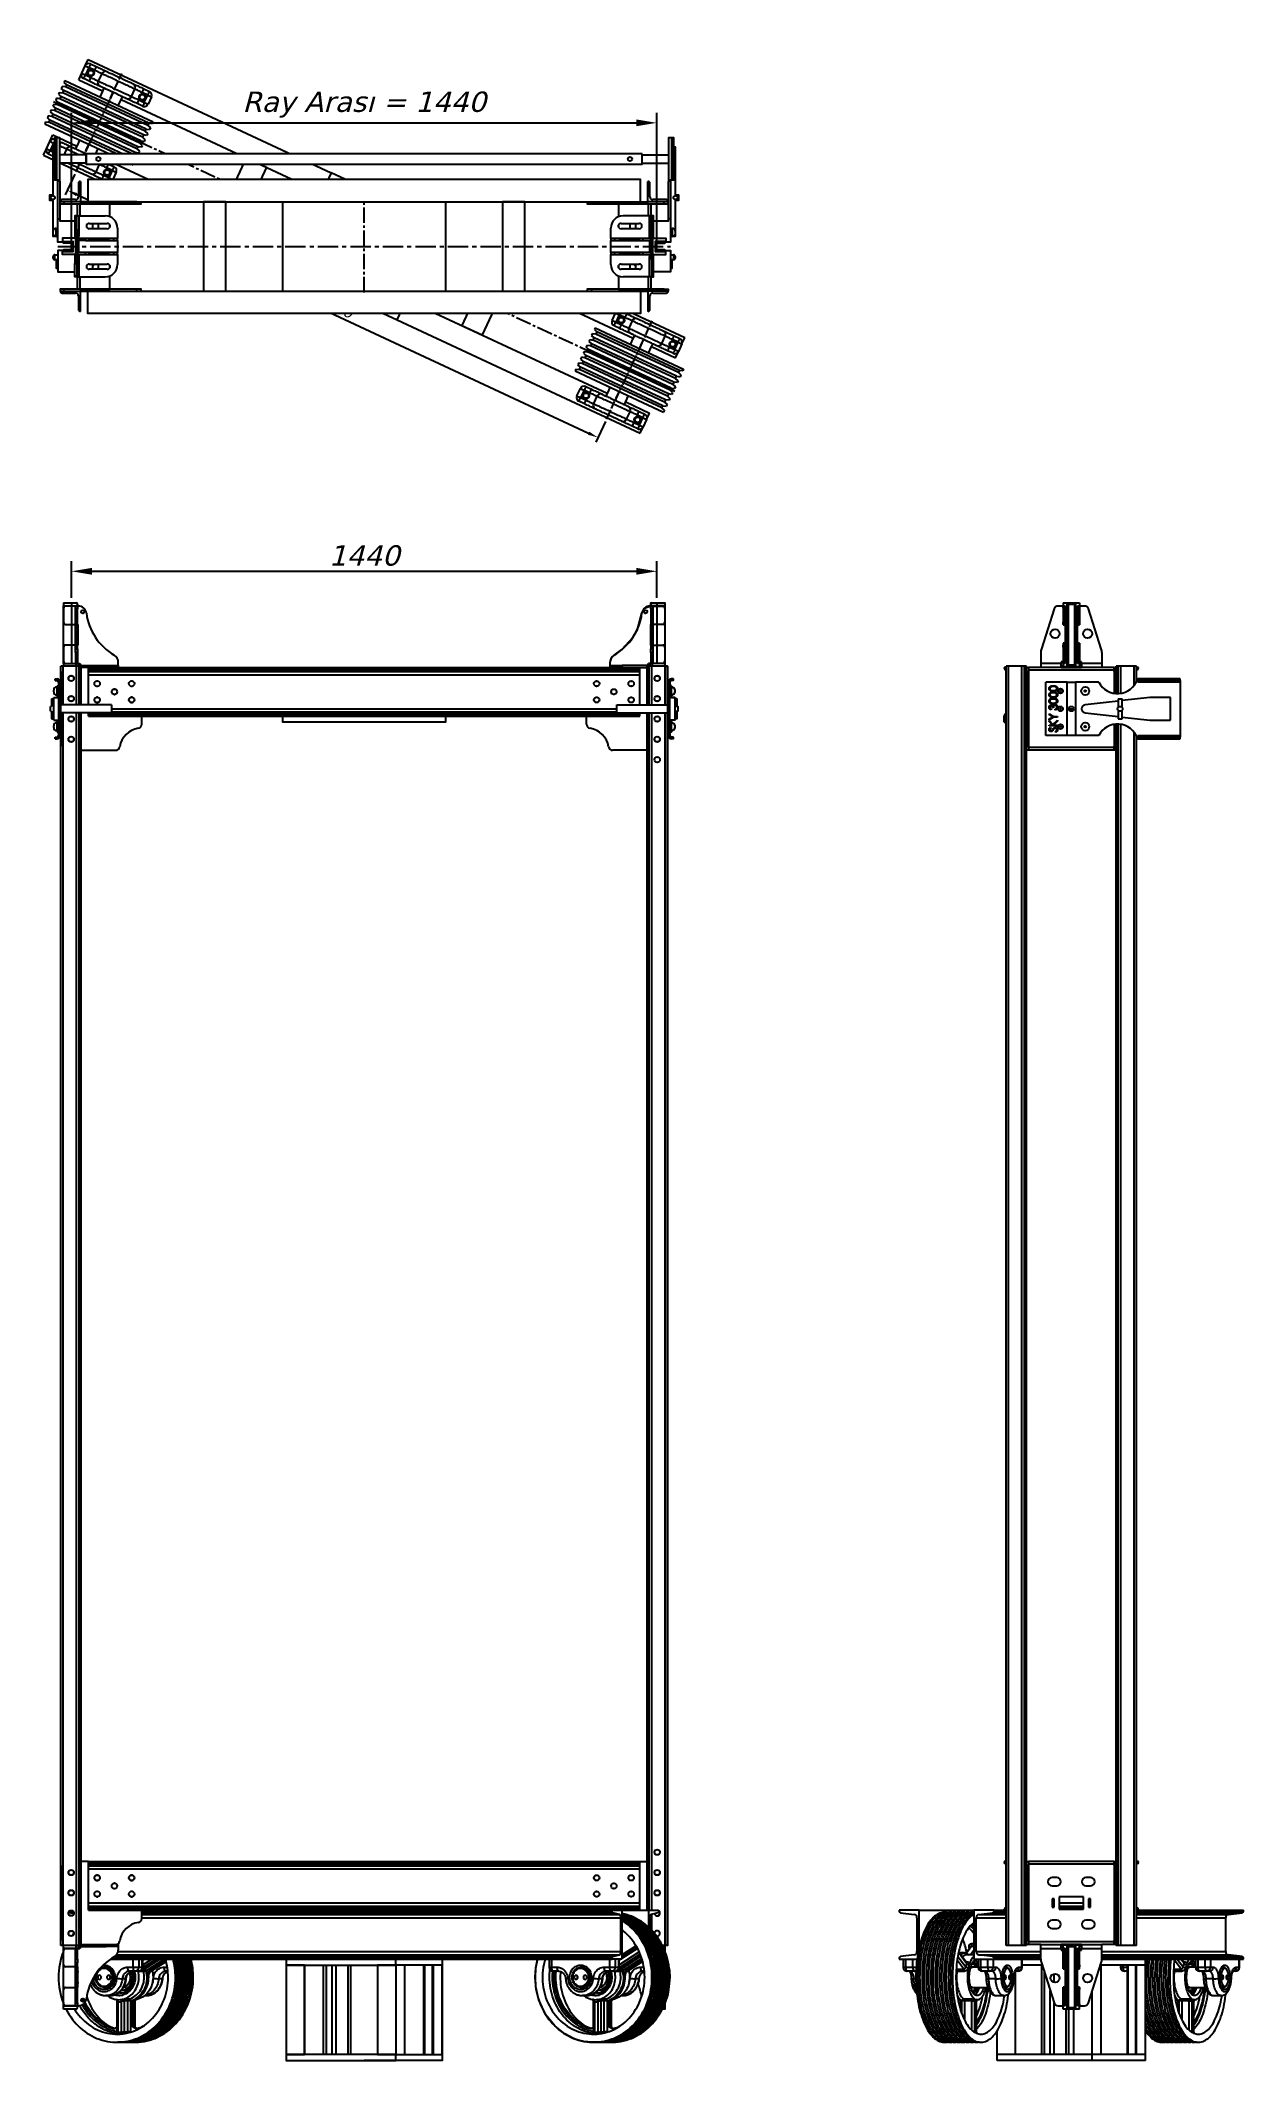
# Model space of a CAD drawing. Header units: millimetres. Extents: x 503 to 3464, y 400 to 5374.
import ezdxf

# ---------------------------------------------------------------- set-up
doc = ezdxf.new("R2010")
doc.units = ezdxf.units.MM
doc.linetypes.add('CENTER2', pattern=[28.575, 19.05, -3.175, 3.175, -3.175])
doc.linetypes.add('CENTERX2', pattern=[4, 2.5, -0.5, 0.5, -0.5])
doc.layers.add('EKSEN', color=253, linetype='CENTERX2')
doc.styles.get("Standard").update_dxf_attribs({"font": 'verdanai.ttf'})
doc.dimstyles.new('DimStyleALP', dxfattribs={"dimscale": 20, "dimtxt": 2.5, "dimasz": 2.5, "dimexe": 1.25, "dimexo": 0.625, "dimtad": 1, "dimdsep": 46, "dimtxsty": 'Standard', "dimcen": 2.5, "dimclrd": 60, "dimclre": 60, "dimadec": 0, "dimazin": 0, "dimtfac": 1, "dimtofl": 0, "dimtmove": 0, "dimatfit": 3, "dimfxl": 1, "dimarcsym": 0})
doc.dimstyles.new('DimStyleALPx0.5', dxfattribs={"dimscale": 10, "dimtxt": 2.5, "dimasz": 2.5, "dimexe": 1.25, "dimexo": 0.625, "dimtad": 1, "dimdsep": 46, "dimtxsty": 'Standard', "dimcen": 2.5, "dimclrd": 60, "dimclre": 60, "dimadec": 0, "dimazin": 0, "dimtfac": 1, "dimtofl": 0, "dimtmove": 0, "dimatfit": 3, "dimfxl": 1, "dimarcsym": 0})

# ---------------------------------------------------------------- blocks, each defined once
blk = doc.blocks.new('*U20')
at = {"layer": 'EKSEN', "color": 0, "linetype": 'CENTER2', "ltscale": 2, "transparency": 16777216}
blk.add_line((-56.4, -121), (56.4, 121), dxfattribs=at)
blk = doc.blocks.new('*U21')
at = {"layer": 'EKSEN', "color": 0, "linetype": 'CENTER2', "transparency": 16777216}
blk.add_line((-56.4, -121), (56.4, 121), dxfattribs=at)
blk = doc.blocks.new('*U22')
at = {"layer": 'EKSEN', "color": 0, "linetype": 'CENTER2', "transparency": 16777216}
blk.add_line((-56.4, -121), (56.4, 121), dxfattribs=at)
blk = doc.blocks.new('*U18')
at = {"color": 2}
blk.add_wipeout([(0, -58.5), (-120, -58.5), (-120, -53.5), (-112, -51), (-112, -45), (-120, -42.5), (-120, -37.5), (-112, -35), (-112, -29), (-120, -26.5), (-120, -21.5), (-112, -19), (-112, -13), (-120, -10.5), (-120, -5.5), (-112, -3), (-112, 3), (-120, 5.5), (-120, 10.5), (-112, 13), (-112, 19), (-120, 21.5), (-120, 26.5), (-112, 29), (-112, 35), (-120, 37.5), (-120, 42.5), (-112, 45), (-112, 51), (-120, 53.5), (-120, 58.5), (0, 58.5), (120, 58.5), (120, 53.5), (112, 51), (112, 45), (120, 42.5), (120, 37.5), (112, 35), (112, 29), (120, 26.5), (120, 21.5), (112, 19), (112, 13), (120, 10.5), (120, 5.5), (112, 3), (112, -3), (120, -5.5), (120, -10.5), (112, -13), (112, -19), (120, -21.5), (120, -26.5), (112, -29), (112, -35), (120, -37.5), (120, -42.5), (112, -45), (112, -51), (120, -53.5), (120, -58.5)], dxfattribs=at)
for p, q in [((-120, 58.5), (-120, 53.5)), ((-120, 58.5), (120, 58.5)), ((-120, 53.5), (-112, 51)), ((-112, 51), (-112, 45)), ((112, 51), (-112, 51)), ((120, 53.5), (112, 51)), ((112, 51), (112, 45)), ((120, 58.5), (120, 53.5)), ((-112, 45), (-120, 42.5)), ((-120, 42.5), (-120, 37.5)), ((-112, 35), (-120, 37.5)), ((-120, 26.5), (-112, 29)), ((-120, 26.5), (-120, 21.5)), ((-120, 21.5), (-112, 19)), ((-112, 13), (-120, 10.5)), ((-120, 10.5), (-120, 5.5)), ((-112, 3), (-120, 5.5)), ((112, 45), (-112, 45)), ((-112, 29), (-112, 35)), ((112, 35), (-112, 35)), ((112, 29), (-112, 29)), ((-112, 19), (-112, 13)), ((112, 19), (-112, 19)), ((112, 13), (-112, 13)), ((-112, -3), (-112, 3)), ((112, 3), (-112, 3)), ((112, 45), (120, 42.5)), ((112, 35), (120, 37.5)), ((112, 29), (112, 35)), ((120, 26.5), (112, 29)), ((120, 21.5), (112, 19)), ((112, 19), (112, 13)), ((112, 13), (120, 10.5)), ((112, 3), (120, 5.5)), ((112, -3), (112, 3)), ((120, 42.5), (120, 37.5)), ((120, 26.5), (120, 21.5)), ((120, 10.5), (120, 5.5)), ((-120, -5.5), (-112, -3)), ((-120, -5.5), (-120, -10.5)), ((-120, -10.5), (-112, -13)), ((-112, -19), (-120, -21.5)), ((-120, -21.5), (-120, -26.5)), ((-120, -21.5), (-120, -26.5)), ((-120, -26.5), (-112, -29)), ((-112, -35), (-120, -37.5)), ((-120, -37.5), (-120, -42.5)), ((-112, -45), (-120, -42.5)), ((112, -3), (-112, -3)), ((-112, -13), (-112, -19)), ((112, -13), (-112, -13)), ((112, -19), (-112, -19)), ((-112, -29), (-112, -35)), ((112, -29), (-112, -29)), ((112, -35), (-112, -35)), ((-112, -51), (-112, -45)), ((112, -45), (-112, -45)), ((120, -5.5), (112, -3)), ((120, -10.5), (112, -13)), ((112, -13), (112, -19)), ((112, -19), (120, -21.5)), ((120, -26.5), (112, -29)), ((112, -29), (112, -35)), ((112, -35), (120, -37.5)), ((112, -45), (120, -42.5)), ((112, -51), (112, -45)), ((120, -5.5), (120, -10.5)), ((120, -21.5), (120, -26.5)), ((120, -37.5), (120, -42.5)), ((-120, -53.5), (-112, -51)), ((-120, -53.5), (-120, -58.5)), ((-120, -53.5), (-120, -58.5)), ((-120, -58.5), (120, -58.5)), ((112, -51), (-112, -51)), ((120, -53.5), (112, -51)), ((120, -53.5), (120, -58.5))]:
    blk.add_line(p, q, dxfattribs=at)
at = {"layer": 'EKSEN'}
for p, q in [((0, 83.5), (0, -83.5)), ((-120, 0), (120, 0))]:
    blk.add_line(p, q, dxfattribs=at)
blk = doc.blocks.new('*D23')
at = {"color": 60, "linetype": 'ByBlock', "lineweight": -2, "transparency": 16777216}
for p, q in [((-711.6, 177.6), (-735.4, 126.6)), ((-707.4, 127.4), (552.3, -460)), ((593.5, -430.9), (569.7, -481.9))]:
    blk.add_line(p, q, dxfattribs=at)
at = {"color": 60, "transparency": 16777216}
for points in [[(-705.7, 131.2), (-709.2, 123.6), (-730.1, 138)], [(554.1, -456.3), (550.6, -463.8), (575, -470.6)]]:
    blk.add_solid(points, dxfattribs=at)
at = {"layer": 'Defpoints', "color": 0, "transparency": 16777216}
for p in [(-709, 183.3), (596.1, -425.3), (575, -470.6)]:
    blk.add_point(p, dxfattribs=at)
at = {"color": 0, "transparency": 16777216, "insert": (-69.4, -148.8), "char_height": 25, "attachment_point": 5, "rotation": 335}
blk.add_mtext('1440', dxfattribs=at)
blk = doc.blocks.new('*D13')
at = {"color": 60, "linetype": 'ByBlock', "lineweight": -2, "transparency": 16777216}
for p, q in [((-720, 3111.5), (-720, 3201.6)), ((720, 3111.5), (720, 3201.6)), ((-670, 3176.6), (670, 3176.6))]:
    blk.add_line(p, q, dxfattribs=at)
at = {"color": 60, "transparency": 16777216}
for points in [[(-670, 3184.9), (-670, 3168.2), (-720, 3176.6)], [(670, 3184.9), (670, 3168.2), (720, 3176.6)]]:
    blk.add_solid(points, dxfattribs=at)
at = {"layer": 'Defpoints', "color": 0, "transparency": 16777216}
for p in [(720, 3176.6), (-720, 3099), (720, 3099)]:
    blk.add_point(p, dxfattribs=at)
at = {"color": 0, "transparency": 16777216, "insert": (0, 3215.1), "char_height": 50, "attachment_point": 5}
blk.add_mtext('1440', dxfattribs=at)
blk = doc.blocks.new('AABBÇaprazPalangaSüspYan')
blk.add_wipeout([(0, 3099), (-20, 3099), (-20, 3091), (-32.7, 3091), (-38.6, 3089.1), (-42.2, 3084), (-74.6, 2980.9), (-74.6, 2950), (-75, 2940), (-110, 2940), (-110, 2943), (-160, 2943), (-160, 2940), (-165, 2940), (-165, 2938.1), (-163.8, 2935.1), (-161, 2933.6), (-160, 2933.5), (-160, 2826.5), (-161, 2826.4), (-163.8, 2824.9), (-165, 2821.9), (-165, 2820), (-165, 2805), (-160, 2805), (-160, -113.5), (-161, -113.6), (-163.8, -115.1), (-165, -118.1), (-165, -120), (-423.7, -120), (-423.7, -121.9), (-422.7, -124.8), (-420.1, -126.4), (-386.4, -130.3), (-381.6, -133.1), (-379.9, -138.3), (-379.9, -221.7), (-381.6, -226.9), (-386.4, -229.7), (-420.1, -233.6), (-422.7, -235.2), (-423.7, -237.9), (-423.7, -240), (-413.6, -240), (-413.6, -260), (-412.2, -265.1), (-408.6, -268.6), (-404.4, -269.8), (-398.4, -270), (-394.9, -278.7), (-392.7, -299.4), (-390.6, -308.2), (-380.1, -325.8), (-377, -347.1), (-372.5, -367.1), (-363.7, -394.1), (-348.4, -422.3), (-333.4, -437.6), (-314, -445), (-220.8, -445), (-199.9, -436.4), (-182.6, -416.6), (-182.6, -490), (182.6, -490), (182.6, -416.6), (192.2, -429.4), (211, -442.9), (220.8, -445), (312.3, -445), (327, -441.5), (339.6, -432.5), (357.7, -407), (367.9, -382.6), (375.6, -353.9), (380.2, -325.6), (387.3, -316.3), (392, -302.9), (394.1, -283.7), (395, -278.4), (398.4, -270), (403.6, -270), (408.3, -268.8), (412.3, -264.9), (413.6, -260), (413.6, -240), (423.7, -240), (423.7, -237.9), (422.7, -235.2), (420.1, -233.6), (386.4, -229.7), (381.6, -226.9), (379.9, -221.7), (379.9, -137.9), (381.6, -133.1), (386.4, -130.3), (420.1, -126.4), (422.7, -124.8), (423.7, -120), (165, -120), (165, -118.1), (163.8, -115.1), (161, -113.6), (160, -113.5), (160, -6.5), (163.8, -4.9), (165, -0.9), (165, 0), (160, 0), (160, 2765.1), (162.3, 2765.1), (163.9, 2765.1), (163.9, 2764.5), (267.5, 2764.5), (267.5, 2911.5), (163.9, 2911.5), (163.9, 2910.9), (162.3, 2910.9), (160, 2910.9), (160, 2933.5), (163.8, 2935.1), (165, 2938.1), (165, 2940), (160, 2940), (160, 2943), (110, 2943), (110, 2940), (75, 2940), (75, 2976.3), (73.6, 2985.4), (42.2, 3084), (38.6, 3089.1), (32.7, 3091), (20, 3091.5), (20, 3099)])
at = {"color": 7, "linetype": 'Continuous', "lineweight": 25}
for p, q in [((-42.2, 3084), (-73.6, 2985.4)), ((-20, 3091), (-32.7, 3091)), ((-20, 3099), (-20, 3091.5)), ((-20, 3099), (-12.2, 3099)), ((-20, 3091.5), (-15, 3091.5)), ((-20, 3091), (-20, 3045)), ((-19.7, 3091), (-15, 3091)), ((-19.7, 3086), (-19.7, 3091)), ((-19.7, 3086), (-19.7, 3051)), ((-15, 3091.5), (-15, 2949.5)), ((-10.3, 3097), (-12.2, 3099)), ((-12.2, 3099), (12.3, 3099)), ((-10.3, 2944), (-10.3, 3097)), ((-10.3, 3097), (-8.2, 3095)), ((-8.2, 3095), (-8.2, 2946)), ((8.2, 3095), (-8.2, 3095)), ((8.2, 3095), (10.3, 3097)), ((8.2, 2946), (8.2, 3095)), ((12.3, 3099), (10.3, 3097)), ((10.3, 3097), (10.3, 2944)), ((12.3, 3099), (20, 3099)), ((15, 3091.5), (20, 3091.5)), ((15, 2949.5), (15, 3091.5)), ((15, 3091), (19.7, 3091)), ((19.7, 3091), (19.7, 3086)), ((19.7, 3086), (19.7, 3051)), ((20, 3099), (20, 3091.5)), ((20, 3045), (20, 3091)), ((32.7, 3091), (20, 3091)), ((73.6, 2985.4), (42.2, 3084)), ((-20, 3045), (-15, 3045)), ((-19.7, 3046), (-19.7, 3051)), ((-15, 3046), (-19.7, 3046)), ((-19.7, 3046), (-19.7, 3045)), ((19.7, 3046), (15, 3046)), ((15, 3045), (20, 3045)), ((19.7, 3051), (19.7, 3046)), ((19.7, 3046), (19.7, 3045)), ((-15, 3000), (-20, 3000)), ((-20, 3000), (-20, 2954)), ((-19.7, 3000), (-19.7, 2995)), ((-19.7, 2995), (-15, 2995)), ((-19.7, 2990), (-19.7, 2995)), ((-19.7, 2990), (-19.7, 2955)), ((20, 3000), (15, 3000)), ((15, 2995), (19.7, 2995)), ((19.7, 3000), (19.7, 2995)), ((19.7, 2995), (19.7, 2990)), ((19.7, 2990), (19.7, 2955)), ((20, 2954), (20, 3000)), ((-160, 2940), (-165, 2940)), ((-165, 2940), (-165, 2938.1)), ((-160, -207), (-160, 2943)), ((-155, 2943), (-160, 2943)), ((-155, -207), (-155, 2943)), ((-122, 2943), (-155, 2943)), ((-122, -207), (-122, 2943)), ((-115, 2943), (-122, 2943)), ((-115, -207), (-115, 2943)), ((-110, 2943), (-115, 2943)), ((-110, -207), (-110, 2943)), ((-110, 2940), (-105, 2940)), ((-105, 2940), (-105, 2930)), ((-75, 2940), (-105, 2940)), ((-75, 2976.3), (-75, 2950)), ((-75, 2950), (-75, 2940)), ((-25, 2950), (-75, 2950)), ((-25, 2940), (-75, 2940)), ((-20, 2954), (-25, 2954)), ((-25, 2954), (-25, 2950)), ((-25, 2940), (-25, 2950)), ((-25, 2945), (-20, 2945)), ((-25, 2940), (25, 2940)), ((-15, 2949.5), (-20, 2949.5)), ((-20, 2949.5), (-20, 2942)), ((-20, 2942), (-12.2, 2942)), ((-19.7, 2950), (-19.7, 2955)), ((-15, 2950), (-19.7, 2950)), ((-19.7, 2949.5), (-19.7, 2950)), ((-12.2, 2942), (-10.3, 2944)), ((12.3, 2942), (-12.2, 2942)), ((-8.2, 2946), (-10.3, 2944)), ((-8.2, 2946), (8.2, 2946)), ((10.3, 2944), (8.2, 2946)), ((10.3, 2944), (12.3, 2942)), ((12.3, 2942), (20, 2942)), ((19.7, 2950), (15, 2950)), ((20, 2949.5), (15, 2949.5)), ((19.7, 2955), (19.7, 2950)), ((19.7, 2950), (19.7, 2949.5)), ((25, 2954), (20, 2954)), ((20, 2949.5), (20, 2942)), ((20, 2945), (25, 2945)), ((25, 2950), (25, 2954)), ((75, 2950), (25, 2950)), ((25, 2950), (25, 2940)), ((75, 2940), (25, 2940)), ((75, 2976.3), (75, 2950)), ((75, 2950), (75, 2940)), ((105, 2940), (75, 2940)), ((105, 2940), (110, 2940)), ((105, 2930), (105, 2940)), ((115, 2943), (110, 2943)), ((110, 2875.5), (110, 2943)), ((115, 2875.4), (115, 2943)), ((122, 2943), (115, 2943)), ((155, 2943), (122, 2943)), ((160, 2943), (155, 2943)), ((160, 2905), (160, 2943)), ((165, 2940), (160, 2940)), ((165, 2938.1), (165, 2940)), ((-161, 2933.6), (-160, 2933.5)), ((-105, 2930), (-110, 2930)), ((-110, 2930), (-110, 2746)), ((105, 2933.5), (-105, 2933.5)), ((-105, 2930), (-105, 2746)), ((-62.5, 2772), (-62.5, 2904)), ((-10.5, 2904), (-62.5, 2904)), ((-10.5, 2772), (-10.5, 2904)), ((-10.5, 2904), (10.5, 2904)), ((10.5, 2904), (10.5, 2772)), ((67.5, 2904), (10.5, 2904)), ((110, 2930), (105, 2930)), ((105, 2930), (105, 2876.1)), ((110, 2930), (110, 2875.5)), ((160, 2933.5), (161, 2933.6)), ((163.9, 2910.9), (162.3, 2910.9)), ((163.9, 2911.5), (163.9, 2907.5)), ((267.5, 2911.5), (163.9, 2911.5)), ((163.9, 2907.5), (267.5, 2907.5)), ((163.9, 2903.5), (163.9, 2907.5)), ((267.5, 2903.5), (163.9, 2903.5)), ((267.5, 2907.5), (267.5, 2911.5)), ((267.5, 2907.5), (267.5, 2903.5)), ((267.5, 2903.5), (267.5, 2772.5)), ((-49.7, 2837.6), (-49.7, 2835.8)), ((-44.3, 2840.7), (-46.4, 2840.7)), ((-39.7, 2835.1), (-39.7, 2836.8)), ((115, 2857.2), (34.2, 2847.9)), ((115, 2863), (115, 2841.3)), ((115, 2863), (125, 2863)), ((193.4, 2866.1), (125, 2858.3)), ((125, 2841.3), (125, 2863)), ((244.3, 2866.1), (193.4, 2866.1)), ((244.3, 2809.9), (244.3, 2866.1)), ((-165, 2821.9), (-165, 2820)), ((-165, 2805), (-165, 2820)), ((-165, 2820), (-160, 2820)), ((-165, 2805), (-160, 2805)), ((-160, 2826.5), (-161, 2826.4)), ((-54.3, 2823.8), (-54.3, 2825.8)), ((-54.3, 2825.8), (-43.8, 2819.4)), ((-45.7, 2818.5), (-54.3, 2823.8)), ((-54.3, 2813.3), (-45.7, 2818.5)), ((-43.8, 2817.6), (-54.3, 2811.2)), ((-54.3, 2811.2), (-54.3, 2813.3)), ((-54.3, 2806.5), (-54.3, 2809)), ((-54.3, 2809), (-45.3, 2799.2)), ((-46.7, 2798.1), (-54.3, 2806.5)), ((-54.3, 2798.1), (-46.7, 2798.1)), ((-54.3, 2796.3), (-54.3, 2798.1)), ((-34.3, 2796.3), (-54.3, 2796.3)), ((-51.4, 2792), (-50.2, 2790.4)), ((-45.3, 2799.2), (-34.3, 2809.8)), ((-34.3, 2807.4), (-44, 2798.1)), ((-44, 2798.1), (-34.3, 2798.1)), ((-43.8, 2819.4), (-34.3, 2819.4)), ((-34.3, 2817.6), (-43.8, 2817.6)), ((-34.3, 2819.4), (-34.3, 2817.6)), ((-34.3, 2809.8), (-34.3, 2807.4)), ((-34.3, 2798.1), (-34.3, 2796.3)), ((34.2, 2828.1), (115, 2818.8)), ((105, 2799.9), (105, 2746)), ((110, 2800.5), (110, 2746)), ((110, -207), (110, 2800.5)), ((115, 2834.7), (115, 2813)), ((115, 2813), (125, 2813)), ((115, -207), (115, 2800.6)), ((125, 2813), (125, 2834.7)), ((125, 2817.7), (193.4, 2809.9)), ((193.4, 2809.9), (244.3, 2809.9)), ((-110, 2746), (-105, 2746)), ((-105, 2736), (-110, 2736)), ((-105, 2746), (-105, 2736)), ((105, 2742.5), (-105, 2742.5)), ((105, 2736), (-105, 2736)), ((-10.5, 2772), (-62.5, 2772)), ((-38.2, 2780.4), (-39.2, 2782.1)), ((10.5, 2772), (-10.5, 2772)), ((67.5, 2772), (10.5, 2772)), ((105, 2746), (110, 2746)), ((105, 2736), (105, 2746)), ((110, 2736), (105, 2736)), ((160, -207), (160, 2771)), ((162.3, 2765.1), (163.9, 2765.1)), ((163.9, 2772.5), (267.5, 2772.5)), ((163.9, 2768.5), (163.9, 2772.5)), ((163.9, 2768.5), (163.9, 2764.5)), ((267.5, 2768.5), (163.9, 2768.5)), ((163.9, 2764.5), (267.5, 2764.5)), ((267.5, 2772.5), (267.5, 2768.5)), ((267.5, 2764.5), (267.5, 2768.5)), ((-160, 0), (-165, 0)), ((-165, 0), (-165, -1.9)), ((-110, 0), (-105, 0)), ((-105, 0), (-105, -10)), ((105, 0), (-105, 0)), ((105, -10), (105, 0)), ((105, 0), (110, 0)), ((165, 0), (160, 0)), ((165, -1.9), (165, 0)), ((-161, -6.4), (-160, -6.5)), ((-105, -10), (-110, -10)), ((-110, -10), (-110, -194)), ((105, -6.5), (-105, -6.5)), ((-105, -10), (-105, -194)), ((-35.5, -39.5), (-47.5, -39.5)), ((47.5, -39.5), (35.5, -39.5)), ((110, -10), (105, -10)), ((105, -10), (105, -194)), ((110, -10), (110, -194)), ((160, -6.5), (161, -6.4)), ((-47.5, -59.5), (-35.5, -59.5)), ((-42, -91.9), (-47.4, -91.9)), ((-47.4, -91.9), (-47.4, -112.2)), ((-42, -112.2), (-42, -91.9)), ((-30, -87), (-30, -117)), ((30, -87), (-30, -87)), ((30, -117), (30, -87)), ((35.5, -59.5), (47.5, -59.5)), ((47.4, -91.9), (42, -91.9)), ((42, -91.9), (42, -112.2)), ((47.4, -112.2), (47.4, -91.9)), ((-423.7, -120), (-423.7, -121.9)), ((-374.3, -120), (-423.7, -120)), ((-420.1, -126.4), (-386.4, -130.3)), ((-379.9, -138.3), (-379.9, -221.7)), ((-374.3, -209.9), (-374.3, -120)), ((-374.3, -120), (-239.5, -120)), ((-308.1, -125), (-312.3, -125)), ((-297.3, -125), (-302.2, -125)), ((-286.5, -125), (-291.4, -125)), ((-275.7, -125), (-280.7, -125)), ((-264.9, -125), (-269.9, -125)), ((-254.1, -125), (-259.1, -125)), ((-243.4, -125), (-248.3, -125)), ((-239.5, -120), (-239.5, -240)), ((-190, -120), (-239.5, -120)), ((-233.8, -221.7), (-233.8, -138.3)), ((-227.3, -130.3), (-193.6, -126.4)), ((-190, -121.9), (-190, -120)), ((-190, -120), (-165, -120)), ((-165, -118.1), (-165, -120)), ((-165, -120), (-160, -120)), ((-160, -113.5), (-161, -113.6)), ((-35.5, -144.5), (-47.5, -144.5)), ((-47.4, -112.2), (-42, -112.2)), ((-30, -117), (30, -117)), ((47.5, -144.5), (35.5, -144.5)), ((42, -112.2), (47.4, -112.2)), ((161, -113.6), (160, -113.5)), ((160, -120), (165, -120)), ((165, -120), (165, -118.1)), ((165, -120), (423.7, -120)), ((379.9, -221.7), (379.9, -138.3)), ((386.4, -130.3), (420.1, -126.4)), ((423.7, -121.9), (423.7, -120)), ((-110, -194), (-105, -194)), ((-105, -194), (-105, -204)), ((105, -197.5), (-105, -197.5)), ((-47.5, -164.5), (-35.5, -164.5)), ((35.5, -164.5), (47.5, -164.5)), ((105, -194), (110, -194)), ((105, -204), (105, -194)), ((-423.7, -238.1), (-423.7, -240)), ((-423.7, -240), (-379.7, -240)), ((-386.4, -229.7), (-420.1, -233.6)), ((-413.6, -240), (-413.6, -260)), ((-408, -240), (-408, -260)), ((-408, -240), (-390, -240)), ((-390, -260), (-390, -240)), ((-257.7, -248.2), (-277.4, -222.3)), ((-262.9, -225), (-271.9, -225)), ((-248.4, -210.4), (-259.8, -225.4)), ((-239.5, -230), (-258.4, -230)), ((-257.7, -248.3), (-257.7, -248.2)), ((-239.5, -219.2), (-247.7, -230)), ((-239.5, -240), (-190, -240)), ((-229.3, -240), (-229.3, -260)), ((-193.6, -233.6), (-227.3, -229.7)), ((-223.7, -240), (-223.7, -260)), ((-223.7, -240), (-205.7, -240)), ((-205.7, -260), (-205.7, -240)), ((-192.4, -240), (-192.4, -260)), ((-190, -240), (-190, -238.1)), ((-190, -240), (-75, -240)), ((-155, -207), (-160, -207)), ((-122, -207), (-155, -207)), ((-122.2, -260), (-122.2, -240)), ((-115, -207), (-122, -207)), ((-121.2, -260), (-121.2, -240)), ((-110, -207), (-115, -207)), ((-105, -204), (-110, -204)), ((-75, -204), (-105, -204)), ((-75, -204), (-25, -204)), ((-75, -214), (-75, -204)), ((-75, -240.3), (-75, -214)), ((-75, -214), (-25, -214)), ((-25, -214), (-25, -204)), ((25, -204), (-25, -204)), ((-20, -209), (-25, -209)), ((-25, -214), (-25, -218)), ((-25, -218), (-20, -218)), ((-20, -213.5), (-20, -206)), ((-12.2, -206), (-20, -206)), ((-20, -213.5), (-15, -213.5)), ((-20, -218), (-20, -264)), ((-20, -240), (-19.7, -240)), ((-19.7, -214), (-19.7, -213.5)), ((-19.7, -214), (-15, -214)), ((-19.7, -219), (-19.7, -214)), ((-19.7, -254), (-19.7, -219)), ((-15, -213.5), (-15, -355.5)), ((-10.3, -208), (-12.2, -206)), ((-12.2, -206), (12.3, -206)), ((-10.3, -361), (-10.3, -208)), ((-10.3, -208), (-8.2, -210)), ((-8.2, -210), (-8.2, -359)), ((8.2, -210), (-8.2, -210)), ((8.2, -210), (10.3, -208)), ((8.2, -359), (8.2, -210)), ((12.3, -206), (10.3, -208)), ((10.3, -208), (10.3, -361)), ((20, -206), (12.3, -206)), ((15, -355.5), (15, -213.5)), ((15, -213.5), (20, -213.5)), ((15, -214), (19.7, -214)), ((19.7, -213.5), (19.7, -214)), ((19.7, -214), (19.7, -219)), ((19.7, -254), (19.7, -219)), ((19.7, -240), (20, -240)), ((20, -213.5), (20, -206)), ((25, -209), (20, -209)), ((20, -264), (20, -218)), ((20, -218), (25, -218)), ((25, -204), (75, -204)), ((25, -204), (25, -214)), ((25, -218), (25, -214)), ((25, -214), (75, -214)), ((75, -214), (75, -204)), ((105, -204), (75, -204)), ((75, -240.3), (75, -214)), ((182.6, -240), (75, -240)), ((75, -240), (423.7, -240)), ((110, -204), (105, -204)), ((115, -207), (110, -207)), ((122, -207), (115, -207)), ((155, -207), (122, -207)), ((160, -207), (155, -207)), ((182.6, -255), (182.6, -240)), ((277.1, -248.2), (270.9, -240)), ((277.1, -248.3), (277.1, -248.2)), ((305.5, -240), (305.5, -260)), ((311.1, -240), (311.1, -260)), ((329.1, -260), (329.1, -240)), ((342.4, -240), (342.4, -260)), ((420.1, -233.6), (386.4, -229.7)), ((412.6, -260), (412.6, -240)), ((413.6, -260), (413.6, -240)), ((423.7, -240), (423.7, -238.1)), ((-408, -260), (-390, -260)), ((-385.6, -270), (-403.6, -270)), ((-382.2, -270), (-385.6, -270)), ((-282.7, -264.6), (-264.7, -264.6)), ((-263.7, -270.3), (-281.6, -270.3)), ((-242.2, -253.3), (-245.4, -253.3)), ((-244.8, -253.3), (-245.2, -252.9)), ((-229.3, -260), (-243.2, -260)), ((-223.7, -260), (-205.7, -260)), ((-201.4, -270), (-219.3, -270)), ((-205.7, -260), (-192.4, -260)), ((-186, -288.5), (-203.9, -288.5)), ((-194.7, -270), (-201.4, -270)), ((-192.4, -260), (-185.7, -260)), ((-160, -260), (-161.8, -260)), ((-152.6, -265.8), (-154.7, -263.2)), ((-137.7, -475), (-137.7, -272)), ((-137.2, -475), (-137.2, -271.1)), ((-131.2, -270), (-136.4, -270)), ((-128.9, -260), (-122.2, -260)), ((-71.8, -255), (-121.2, -255)), ((-73.6, -249.4), (-42.2, -348)), ((-73, -475), (-73, -255)), ((-19.7, -255), (-20, -255)), ((-20, -264), (-15, -264)), ((-19.7, -259), (-19.7, -254)), ((-15, -259), (-19.7, -259)), ((-19.7, -264), (-19.7, -259)), ((19.7, -259), (15, -259)), ((15, -264), (20, -264)), ((19.7, -254), (19.7, -259)), ((20, -255), (19.7, -255)), ((19.7, -264), (19.7, -259)), ((42.2, -348), (73.6, -249.4)), ((73, -255), (71.8, -255)), ((182.6, -255), (71.8, -255)), ((73, -475), (73, -255)), ((121.2, -255), (121.2, -260)), ((137.2, -270), (131.2, -270)), ((137.2, -255), (137.2, -475)), ((140, -475), (140, -255)), ((157.9, -255), (157.9, -475)), ((160.7, -475), (160.7, -255)), ((182.6, -255), (160.7, -255)), ((182.6, -475), (182.6, -255)), ((252.1, -264.6), (270.1, -264.6)), ((271.1, -270.3), (253.2, -270.3)), ((292.6, -253.3), (289.4, -253.3)), ((290, -253.3), (289.7, -252.9)), ((305.5, -260), (291.6, -260)), ((311.1, -260), (329.1, -260)), ((333.5, -270), (315.5, -270)), ((329.1, -260), (342.4, -260)), ((348.9, -288.5), (330.9, -288.5)), ((340.1, -270), (333.5, -270)), ((342.4, -260), (349.1, -260)), ((374.8, -260), (373, -260)), ((382.2, -265.8), (380.2, -263.2)), ((403.6, -270), (398.4, -270)), ((405.9, -260), (412.6, -260)), ((-262.8, -343.1), (-269.5, -343.1)), ((-264.4, -338.3), (-246.5, -338.3)), ((-244.8, -343.1), (-262.8, -343.1)), ((-245.4, -316.8), (-242.2, -316.8)), ((-244.8, -316.8), (-245.2, -317.2)), ((-243.2, -310), (-205.7, -310)), ((-238.1, -344.8), (-238.1, -419.9)), ((-233.8, -419.9), (-233.8, -344.8)), ((-233.3, -419.7), (-233.3, -344.3)), ((-184.3, -330), (-166.3, -330)), ((-161.8, -310), (-160, -310)), ((-154.7, -306.8), (-152.6, -304.2)), ((-15, -309), (-20, -309)), ((-20, -309), (-20, -355)), ((-19.7, -310), (-19.7, -309)), ((-19.7, -310), (-15, -310)), ((-19.7, -315), (-19.7, -310)), ((-19.7, -350), (-19.7, -315)), ((20, -309), (15, -309)), ((15, -310), (19.7, -310)), ((19.7, -310), (19.7, -309)), ((19.7, -310), (19.7, -315)), ((19.7, -350), (19.7, -315)), ((20, -355), (20, -309)), ((51.1, -475), (51.1, -320.2)), ((272, -343.1), (265.3, -343.1)), ((270.4, -338.3), (288.3, -338.3)), ((290, -343.1), (272, -343.1)), ((289.4, -316.8), (292.6, -316.8)), ((290, -316.8), (289.6, -317.2)), ((291.6, -310), (329.1, -310)), ((296.7, -344.8), (296.7, -419.9)), ((301.1, -419.9), (301.1, -344.8)), ((301.6, -419.7), (301.6, -344.3)), ((350.5, -330), (368.5, -330)), ((373, -310), (374.8, -310)), ((380.2, -306.8), (382.2, -304.2)), ((-271.7, -368.6), (-271.7, -348.2)), ((-32.7, -355), (-20, -355)), ((-20, -363), (-20, -355.5)), ((-15, -355.5), (-20, -355.5)), ((-12.2, -363), (-20, -363)), ((-19.7, -355), (-19.7, -350)), ((-15, -355), (-19.7, -355)), ((-12.2, -363), (-10.3, -361)), ((12.3, -363), (-12.2, -363)), ((-8.2, -359), (-10.3, -361)), ((-8.2, -359), (8.2, -359)), ((-6.1, -475), (-6.1, -363)), ((6.1, -475), (6.1, -363)), ((10.3, -361), (8.2, -359)), ((10.3, -361), (12.3, -363)), ((20, -363), (12.3, -363)), ((19.7, -355), (15, -355)), ((20, -355.5), (15, -355.5)), ((19.7, -350), (19.7, -355)), ((20, -355), (32.7, -355)), ((20, -363), (20, -355.5)), ((263.1, -368.6), (263.1, -348.2)), ((-312.3, -445), (-308.1, -445)), ((-302.2, -445), (-297.3, -445)), ((-291.4, -445), (-286.5, -445)), ((-280.7, -445), (-275.7, -445)), ((-269.9, -445), (-264.9, -445)), ((-259.1, -445), (-254.1, -445)), ((-248.3, -445), (-243.4, -445)), ((-237.5, -445), (-232.6, -445)), ((-226.7, -445), (-222.5, -445)), ((-182.6, -475), (-182.6, -416.6)), ((222.5, -445), (226.7, -445)), ((232.6, -445), (237.5, -445)), ((243.4, -445), (248.3, -445)), ((254.1, -445), (259.1, -445)), ((264.9, -445), (269.9, -445)), ((275.7, -445), (280.7, -445)), ((286.5, -445), (291.4, -445)), ((297.3, -445), (302.2, -445)), ((308.1, -445), (312.3, -445)), ((-182.6, -490), (-182.6, -475)), ((51.1, -475), (-182.6, -475)), ((-137.7, -475), (-182.6, -475)), ((51.1, -490), (-182.6, -490)), ((51.1, -475), (6.1, -475)), ((51.1, -490), (51.1, -475)), ((182.6, -475), (51.1, -475)), ((73, -475), (51.1, -475)), ((182.6, -490), (51.1, -490)), ((182.6, -475), (160.7, -475)), ((182.6, -490), (182.6, -475))]:
    blk.add_line(p, q, dxfattribs=at)
at = {"color": 8, "linetype": 'Continuous', "lineweight": 25}
for p, q in [((-15, 3086), (-19.7, 3086)), ((19.7, 3086), (15, 3086)), ((-19.7, 3051), (-15, 3051)), ((15, 3051), (19.7, 3051)), ((-15, 2990), (-19.7, 2990)), ((19.7, 2990), (15, 2990)), ((-19.7, 2955), (-15, 2955)), ((15, 2955), (19.7, 2955)), ((122, 2876), (122, 2943)), ((155, 2896.5), (155, 2943)), ((-6, 2838.3), (6, 2838.3)), ((122, -207), (122, 2800)), ((155, -207), (155, 2779.5)), ((-233.8, -138.3), (-160, -138.3)), ((-227.3, -130.3), (-160, -130.3)), ((-193.6, -126.4), (-160, -126.4)), ((-190, -121.9), (-160, -121.9)), ((-47.4, -101.7), (-42, -101.7)), ((-47.4, -109.7), (-42, -109.7)), ((-30, -101.7), (30, -101.7)), ((-30, -109.7), (30, -109.7)), ((-30, -113.6), (30, -113.6)), ((42, -101.7), (47.4, -101.7)), ((42, -109.7), (47.4, -109.7)), ((160, -121.9), (423.7, -121.9)), ((160, -126.4), (420.1, -126.4)), ((160, -130.3), (386.4, -130.3)), ((160, -138.3), (379.9, -138.3)), ((-240.4, -151.1), (-239.5, -151.9)), ((-264.7, -264.6), (-281, -243.1)), ((-279.5, -233.4), (-259.7, -259.4)), ((-257.6, -250.8), (-277.7, -224.2)), ((-259, -246.5), (-257.6, -246.5)), ((-245.6, -209.3), (-258.3, -225.9)), ((-239.5, -209.3), (-245.6, -209.3)), ((-245, -202), (-239.5, -202)), ((-233.8, -221.7), (-75, -221.7)), ((-227.3, -229.7), (-75, -229.7)), ((-193.6, -233.6), (-75, -233.6)), ((-190, -238.1), (-75, -238.1)), ((-20, -221.7), (-19.7, -221.7)), ((-20, -229.7), (-19.7, -229.7)), ((-20, -233.6), (-19.7, -233.6)), ((-20, -238.1), (-19.7, -238.1)), ((-15, -219), (-19.7, -219)), ((19.7, -219), (15, -219)), ((19.7, -221.7), (20, -221.7)), ((19.7, -229.7), (20, -229.7)), ((19.7, -233.6), (20, -233.6)), ((19.7, -238.1), (20, -238.1)), ((75, -221.7), (379.9, -221.7)), ((75, -229.7), (386.4, -229.7)), ((75, -233.6), (420.1, -233.6)), ((75, -238.1), (423.7, -238.1)), ((270.1, -264.6), (253.8, -243.1)), ((260.3, -240), (275.1, -259.4)), ((277.3, -250.8), (269.1, -240)), ((275.8, -246.5), (277.2, -246.5)), ((-413.6, -260), (-408, -260)), ((-390, -260), (-381.6, -260)), ((-382.5, -288.5), (-388.2, -288.5)), ((-283.2, -264.6), (-282.7, -264.6)), ((-283.1, -264), (-282.7, -264.6)), ((-229.3, -260), (-223.7, -260)), ((-122.2, -260), (-121.2, -260)), ((-66.3, -475), (-66.3, -272.3)), ((-42.5, -297.7), (-42.5, -276.3)), ((-19.7, -254), (-15, -254)), ((15, -254), (19.7, -254)), ((121.2, -260), (126.8, -260)), ((126.8, -255), (126.8, -260)), ((126.8, -260), (137.2, -260)), ((251.6, -264.6), (252.1, -264.6)), ((251.7, -264), (252.1, -264.6)), ((305.5, -260), (311.1, -260)), ((412.6, -260), (413.6, -260)), ((-279.1, -339.2), (-274.2, -339.2)), ((-269.5, -375), (-269.5, -343.1)), ((-262.8, -343.1), (-262.8, -390.5)), ((-244.8, -415.4), (-244.8, -343.1)), ((-51.9, -475), (-51.9, -317.7)), ((-42.5, -475), (-42.5, -347.2)), ((-15, -315), (-19.7, -315)), ((19.7, -315), (15, -315)), ((255.8, -339.2), (260.6, -339.2)), ((265.3, -375), (265.3, -343.1)), ((272, -343.1), (272, -390.5)), ((290, -415.4), (290, -343.1)), ((-271.7, -348.2), (-277.2, -348.2)), ((-19.7, -350), (-15, -350)), ((-12.8, -475), (-12.8, -363)), ((15, -350), (19.7, -350)), ((263.1, -348.2), (257.6, -348.2)), ((-238.7, -419.8), (-238.1, -419.9)), ((-238.1, -420.4), (-238.1, -419.9)), ((296.1, -419.8), (296.7, -419.9)), ((296.7, -420.4), (296.7, -419.9))]:
    blk.add_line(p, q, dxfattribs=at)
at = {"color": 7, "linetype": 'Continuous', "lineweight": 25, "flags": 128}
for points in [[(-312.3, -125), (-314, -125), (-317.3, -125.4), (-320.5, -126.1), (-323.8, -127.1), (-327, -128.5), (-330.2, -130.3), (-333.4, -132.4), (-336.5, -134.8), (-339.6, -137.5), (-342.6, -140.6), (-345.5, -144), (-348.4, -147.7), (-351.1, -151.7), (-353.8, -156), (-356.4, -160.6), (-359, -165.4), (-361.4, -170.5), (-363.7, -175.9), (-365.8, -181.5), (-367.9, -187.4), (-369.9, -193.4), (-371.7, -199.6), (-373.4, -206.1), (-374.9, -212.7), (-376.3, -219.5), (-377.6, -226.4), (-378.7, -233.4), (-379.7, -240.6), (-380.6, -247.8), (-381.3, -255.2), (-381.8, -262.6), (-382.2, -270), (-382.4, -277.5), (-382.5, -285), (-382.4, -292.5), (-382.2, -300), (-381.8, -307.4), (-381.3, -314.8), (-380.6, -322.2), (-379.7, -329.4), (-378.7, -336.6), (-377.6, -343.6), (-376.3, -350.5), (-374.9, -357.3), (-373.4, -363.9), (-371.7, -370.4), (-369.9, -376.6), (-367.9, -382.6), (-365.8, -388.5), (-363.7, -394.1), (-361.4, -399.5), (-359, -404.6), (-356.4, -409.4), (-353.8, -414), (-351.1, -418.3), (-348.4, -422.3), (-345.5, -426), (-342.6, -429.4), (-339.6, -432.5), (-336.5, -435.2), (-333.4, -437.6), (-330.2, -439.7), (-327, -441.5), (-323.8, -442.9), (-320.5, -443.9), (-317.3, -444.6), (-314, -445), (-312.3, -445)], [(-305.2, -125.1), (-306.4, -125), (-309.7, -125), (-313, -125.4), (-316.3, -126.1), (-319.5, -127.1), (-322.8, -128.5), (-326, -130.3), (-329.1, -132.4), (-332.2, -134.8), (-335.3, -137.5), (-338.3, -140.6), (-341.2, -144), (-344.1, -147.7), (-346.9, -151.7), (-349.6, -156), (-352.2, -160.6), (-354.7, -165.4), (-357.1, -170.5), (-359.4, -175.9), (-361.6, -181.5), (-363.6, -187.4), (-365.6, -193.4), (-367.4, -199.6), (-369.1, -206.1), (-370.6, -212.7), (-372.1, -219.5), (-373.3, -226.4), (-374.5, -233.4), (-375.5, -240.6), (-376.3, -247.8), (-377, -255.2), (-377.5, -262.6), (-377.9, -270), (-378.1, -277.5), (-378.2, -285), (-378.1, -292.5), (-377.9, -300), (-377.5, -307.4), (-377, -314.8), (-376.3, -322.2), (-375.5, -329.4), (-374.5, -336.6), (-373.3, -343.6), (-372.1, -350.5), (-370.6, -357.3), (-369.1, -363.9), (-367.4, -370.4), (-365.6, -376.6), (-363.6, -382.6), (-361.6, -388.5), (-359.4, -394.1), (-357.1, -399.5), (-354.7, -404.6), (-352.2, -409.4), (-349.6, -414), (-346.9, -418.3), (-344.1, -422.3), (-341.2, -426), (-338.3, -429.4), (-335.3, -432.5), (-332.2, -435.2), (-329.1, -437.6), (-326, -439.7), (-322.8, -441.5), (-319.5, -442.9), (-316.3, -443.9), (-313, -444.6), (-309.7, -445), (-306.4, -445), (-305.2, -444.9)], [(-372.4, -285), (-372.3, -277.5), (-372.1, -270), (-371.7, -262.6), (-371.1, -255.2), (-370.5, -247.8), (-369.6, -240.6), (-368.6, -233.4), (-367.5, -226.4), (-366.2, -219.5), (-364.8, -212.7), (-363.2, -206.1), (-361.6, -199.6), (-359.7, -193.4), (-357.8, -187.4), (-355.7, -181.5), (-353.5, -175.9), (-351.2, -170.5), (-348.8, -165.4), (-346.3, -160.6), (-343.7, -156), (-341, -151.7), (-338.2, -147.7), (-335.4, -144), (-332.5, -140.6), (-329.5, -137.5), (-326.4, -134.8), (-323.3, -132.4), (-320.1, -130.3), (-316.9, -128.5), (-313.7, -127.1), (-310.4, -126.1), (-307.2, -125.4), (-303.9, -125), (-302.2, -125)], [(-294.4, -125.1), (-295.6, -125), (-298.9, -125), (-302.2, -125.4), (-305.5, -126.1), (-308.8, -127.1), (-312, -128.5), (-315.2, -130.3), (-318.3, -132.4), (-321.5, -134.8), (-324.5, -137.5), (-327.5, -140.6), (-330.4, -144), (-333.3, -147.7), (-336.1, -151.7), (-338.8, -156), (-341.4, -160.6), (-343.9, -165.4), (-346.3, -170.5), (-348.6, -175.9), (-350.8, -181.5), (-352.9, -187.4), (-354.8, -193.4), (-356.6, -199.6), (-358.3, -206.1), (-359.9, -212.7), (-361.3, -219.5), (-362.6, -226.4), (-363.7, -233.4), (-364.7, -240.6), (-365.5, -247.8), (-366.2, -255.2), (-366.7, -262.6), (-367.1, -270), (-367.4, -277.5), (-367.4, -285), (-367.4, -292.5), (-367.1, -300), (-366.7, -307.4), (-366.2, -314.8), (-365.5, -322.2), (-364.7, -329.4), (-363.7, -336.6), (-362.6, -343.6), (-361.3, -350.5), (-359.9, -357.3), (-358.3, -363.9), (-356.6, -370.4), (-354.8, -376.6), (-352.9, -382.6), (-350.8, -388.5), (-348.6, -394.1), (-346.3, -399.5), (-343.9, -404.6), (-341.4, -409.4), (-338.8, -414), (-336.1, -418.3), (-333.3, -422.3), (-330.4, -426), (-327.5, -429.4), (-324.5, -432.5), (-321.5, -435.2), (-318.3, -437.6), (-315.2, -439.7), (-312, -441.5), (-308.8, -442.9), (-305.5, -443.9), (-302.2, -444.6), (-298.9, -445), (-295.6, -445), (-294.4, -444.9)], [(-361.6, -285), (-361.5, -277.5), (-361.3, -270), (-360.9, -262.6), (-360.4, -255.2), (-359.7, -247.8), (-358.8, -240.6), (-357.8, -233.4), (-356.7, -226.4), (-355.4, -219.5), (-354, -212.7), (-352.5, -206.1), (-350.8, -199.6), (-349, -193.4), (-347, -187.4), (-344.9, -181.5), (-342.8, -175.9), (-340.5, -170.5), (-338.1, -165.4), (-335.5, -160.6), (-332.9, -156), (-330.2, -151.7), (-327.5, -147.7), (-324.6, -144), (-321.7, -140.6), (-318.7, -137.5), (-315.6, -134.8), (-312.5, -132.4), (-309.3, -130.3), (-306.1, -128.5), (-302.9, -127.1), (-299.7, -126.1), (-296.4, -125.4), (-293.1, -125), (-291.4, -125)], [(-283.6, -125.1), (-284.9, -125), (-288.2, -125), (-291.4, -125.4), (-294.7, -126.1), (-298, -127.1), (-301.2, -128.5), (-304.4, -130.3), (-307.6, -132.4), (-310.7, -134.8), (-313.7, -137.5), (-316.7, -140.6), (-319.7, -144), (-322.5, -147.7), (-325.3, -151.7), (-328, -156), (-330.6, -160.6), (-333.1, -165.4), (-335.5, -170.5), (-337.8, -175.9), (-340, -181.5), (-342.1, -187.4), (-344, -193.4), (-345.8, -199.6), (-347.5, -206.1), (-349.1, -212.7), (-350.5, -219.5), (-351.8, -226.4), (-352.9, -233.4), (-353.9, -240.6), (-354.7, -247.8), (-355.4, -255.2), (-356, -262.6), (-356.3, -270), (-356.6, -277.5), (-356.6, -285), (-356.6, -292.5), (-356.3, -300), (-356, -307.4), (-355.4, -314.8), (-354.7, -322.2), (-353.9, -329.4), (-352.9, -336.6), (-351.8, -343.6), (-350.5, -350.5), (-349.1, -357.3), (-347.5, -363.9), (-345.8, -370.4), (-344, -376.6), (-342.1, -382.6), (-340, -388.5), (-337.8, -394.1), (-335.5, -399.5), (-333.1, -404.6), (-330.6, -409.4), (-328, -414), (-325.3, -418.3), (-322.5, -422.3), (-319.7, -426), (-316.7, -429.4), (-313.7, -432.5), (-310.7, -435.2), (-307.6, -437.6), (-304.4, -439.7), (-301.2, -441.5), (-298, -442.9), (-294.7, -443.9), (-291.4, -444.6), (-288.2, -445), (-284.9, -445), (-283.6, -444.9)], [(-350.8, -285), (-350.7, -277.5), (-350.5, -270), (-350.1, -262.6), (-349.6, -255.2), (-348.9, -247.8), (-348, -240.6), (-347.1, -233.4), (-345.9, -226.4), (-344.6, -219.5), (-343.2, -212.7), (-341.7, -206.1), (-340, -199.6), (-338.2, -193.4), (-336.2, -187.4), (-334.2, -181.5), (-332, -175.9), (-329.7, -170.5), (-327.3, -165.4), (-324.8, -160.6), (-322.2, -156), (-319.5, -151.7), (-316.7, -147.7), (-313.8, -144), (-310.9, -140.6), (-307.9, -137.5), (-304.8, -134.8), (-301.7, -132.4), (-298.6, -130.3), (-295.4, -128.5), (-292.1, -127.1), (-288.9, -126.1), (-285.6, -125.4), (-282.3, -125), (-280.7, -125)], [(-272.8, -125.1), (-274.1, -125), (-277.4, -125), (-280.6, -125.4), (-283.9, -126.1), (-287.2, -127.1), (-290.4, -128.5), (-293.6, -130.3), (-296.8, -132.4), (-299.9, -134.8), (-302.9, -137.5), (-305.9, -140.6), (-308.9, -144), (-311.7, -147.7), (-314.5, -151.7), (-317.2, -156), (-319.8, -160.6), (-322.3, -165.4), (-324.7, -170.5), (-327, -175.9), (-329.2, -181.5), (-331.3, -187.4), (-333.2, -193.4), (-335, -199.6), (-336.7, -206.1), (-338.3, -212.7), (-339.7, -219.5), (-341, -226.4), (-342.1, -233.4), (-343.1, -240.6), (-343.9, -247.8), (-344.6, -255.2), (-345.2, -262.6), (-345.6, -270), (-345.8, -277.5), (-345.9, -285), (-345.8, -292.5), (-345.6, -300), (-345.2, -307.4), (-344.6, -314.8), (-343.9, -322.2), (-343.1, -329.4), (-342.1, -336.6), (-341, -343.6), (-339.7, -350.5), (-338.3, -357.3), (-336.7, -363.9), (-335, -370.4), (-333.2, -376.6), (-331.3, -382.6), (-329.2, -388.5), (-327, -394.1), (-324.7, -399.5), (-322.3, -404.6), (-319.8, -409.4), (-317.2, -414), (-314.5, -418.3), (-311.7, -422.3), (-308.9, -426), (-305.9, -429.4), (-302.9, -432.5), (-299.9, -435.2), (-296.8, -437.6), (-293.6, -439.7), (-290.4, -441.5), (-287.2, -442.9), (-283.9, -443.9), (-280.6, -444.6), (-277.4, -445), (-274.1, -445), (-272.8, -444.9)], [(-340, -285), (-339.9, -277.5), (-339.7, -270), (-339.3, -262.6), (-338.8, -255.2), (-338.1, -247.8), (-337.3, -240.6), (-336.3, -233.4), (-335.1, -226.4), (-333.9, -219.5), (-332.4, -212.7), (-330.9, -206.1), (-329.2, -199.6), (-327.4, -193.4), (-325.4, -187.4), (-323.4, -181.5), (-321.2, -175.9), (-318.9, -170.5), (-316.5, -165.4), (-314, -160.6), (-311.4, -156), (-308.7, -151.7), (-305.9, -147.7), (-303, -144), (-300.1, -140.6), (-297.1, -137.5), (-294, -134.8), (-290.9, -132.4), (-287.8, -130.3), (-284.6, -128.5), (-281.3, -127.1), (-278.1, -126.1), (-274.8, -125.4), (-271.5, -125), (-269.9, -125)], [(-262, -125.1), (-263.3, -125), (-266.6, -125), (-269.9, -125.4), (-273.1, -126.1), (-276.4, -127.1), (-279.6, -128.5), (-282.8, -130.3), (-286, -132.4), (-289.1, -134.8), (-292.2, -137.5), (-295.2, -140.6), (-298.1, -144), (-300.9, -147.7), (-303.7, -151.7), (-306.4, -156), (-309, -160.6), (-311.5, -165.4), (-313.9, -170.5), (-316.2, -175.9), (-318.4, -181.5), (-320.5, -187.4), (-322.4, -193.4), (-324.3, -199.6), (-325.9, -206.1), (-327.5, -212.7), (-328.9, -219.5), (-330.2, -226.4), (-331.3, -233.4), (-332.3, -240.6), (-333.2, -247.8), (-333.8, -255.2), (-334.4, -262.6), (-334.8, -270), (-335, -277.5), (-335.1, -285), (-335, -292.5), (-334.8, -300), (-334.4, -307.4), (-333.8, -314.8), (-333.2, -322.2), (-332.3, -329.4), (-331.3, -336.6), (-330.2, -343.6), (-328.9, -350.5), (-327.5, -357.3), (-325.9, -363.9), (-324.3, -370.4), (-322.4, -376.6), (-320.5, -382.6), (-318.4, -388.5), (-316.2, -394.1), (-313.9, -399.5), (-311.5, -404.6), (-309, -409.4), (-306.4, -414), (-303.7, -418.3), (-300.9, -422.3), (-298.1, -426), (-295.2, -429.4), (-292.2, -432.5), (-289.1, -435.2), (-286, -437.6), (-282.8, -439.7), (-279.6, -441.5), (-276.4, -442.9), (-273.1, -443.9), (-269.9, -444.6), (-266.6, -445), (-263.3, -445), (-262, -444.9)], [(-329.2, -285), (-329.2, -277.5), (-328.9, -270), (-328.5, -262.6), (-328, -255.2), (-327.3, -247.8), (-326.5, -240.6), (-325.5, -233.4), (-324.4, -226.4), (-323.1, -219.5), (-321.7, -212.7), (-320.1, -206.1), (-318.4, -199.6), (-316.6, -193.4), (-314.7, -187.4), (-312.6, -181.5), (-310.4, -175.9), (-308.1, -170.5), (-305.7, -165.4), (-303.2, -160.6), (-300.6, -156), (-297.9, -151.7), (-295.1, -147.7), (-292.2, -144), (-289.3, -140.6), (-286.3, -137.5), (-283.3, -134.8), (-280.1, -132.4), (-277, -130.3), (-273.8, -128.5), (-270.6, -127.1), (-267.3, -126.1), (-264, -125.4), (-260.7, -125), (-259.1, -125)], [(-251.2, -125.1), (-252.5, -125), (-255.8, -125), (-259.1, -125.4), (-262.4, -126.1), (-265.6, -127.1), (-268.8, -128.5), (-272, -130.3), (-275.2, -132.4), (-278.3, -134.8), (-281.4, -137.5), (-284.4, -140.6), (-287.3, -144), (-290.2, -147.7), (-292.9, -151.7), (-295.6, -156), (-298.2, -160.6), (-300.8, -165.4), (-303.2, -170.5), (-305.5, -175.9), (-307.6, -181.5), (-309.7, -187.4), (-311.7, -193.4), (-313.5, -199.6), (-315.2, -206.1), (-316.7, -212.7), (-318.1, -219.5), (-319.4, -226.4), (-320.5, -233.4), (-321.5, -240.6), (-322.4, -247.8), (-323.1, -255.2), (-323.6, -262.6), (-324, -270), (-324.2, -277.5), (-324.3, -285), (-324.2, -292.5), (-324, -300), (-323.6, -307.4), (-323.1, -314.8), (-322.4, -322.2), (-321.5, -329.4), (-320.5, -336.6), (-319.4, -343.6), (-318.1, -350.5), (-316.7, -357.3), (-315.2, -363.9), (-313.5, -370.4), (-311.7, -376.6), (-309.7, -382.6), (-307.6, -388.5), (-305.5, -394.1), (-303.2, -399.5), (-300.8, -404.6), (-298.2, -409.4), (-295.6, -414), (-292.9, -418.3), (-290.2, -422.3), (-287.3, -426), (-284.4, -429.4), (-281.4, -432.5), (-278.3, -435.2), (-275.2, -437.6), (-272, -439.7), (-268.8, -441.5), (-265.6, -442.9), (-262.4, -443.9), (-259.1, -444.6), (-255.8, -445), (-252.5, -445), (-251.2, -444.9)], [(-318.4, -285), (-318.4, -277.5), (-318.1, -270), (-317.8, -262.6), (-317.2, -255.2), (-316.5, -247.8), (-315.7, -240.6), (-314.7, -233.4), (-313.6, -226.4), (-312.3, -219.5), (-310.9, -212.7), (-309.3, -206.1), (-307.6, -199.6), (-305.8, -193.4), (-303.9, -187.4), (-301.8, -181.5), (-299.6, -175.9), (-297.3, -170.5), (-294.9, -165.4), (-292.4, -160.6), (-289.8, -156), (-287.1, -151.7), (-284.3, -147.7), (-281.5, -144), (-278.5, -140.6), (-275.5, -137.5), (-272.5, -134.8), (-269.4, -132.4), (-266.2, -130.3), (-263, -128.5), (-259.8, -127.1), (-256.5, -126.1), (-253.2, -125.4), (-250, -125), (-248.3, -125)], [(-240.4, -125.1), (-241.7, -125), (-245, -125), (-248.3, -125.4), (-251.6, -126.1), (-254.8, -127.1), (-258.1, -128.5), (-261.3, -130.3), (-264.4, -132.4), (-267.5, -134.8), (-270.6, -137.5), (-273.6, -140.6), (-276.5, -144), (-279.4, -147.7), (-282.2, -151.7), (-284.9, -156), (-287.5, -160.6), (-290, -165.4), (-292.4, -170.5), (-294.7, -175.9), (-296.9, -181.5), (-298.9, -187.4), (-300.9, -193.4), (-302.7, -199.6), (-304.4, -206.1), (-305.9, -212.7), (-307.3, -219.5), (-308.6, -226.4), (-309.8, -233.4), (-310.7, -240.6), (-311.6, -247.8), (-312.3, -255.2), (-312.8, -262.6), (-313.2, -270), (-313.4, -277.5), (-313.5, -285), (-313.4, -292.5), (-313.2, -300), (-312.8, -307.4), (-312.3, -314.8), (-311.6, -322.2), (-310.7, -329.4), (-309.8, -336.6), (-308.6, -343.6), (-307.3, -350.5), (-305.9, -357.3), (-304.4, -363.9), (-302.7, -370.4), (-300.9, -376.6), (-298.9, -382.6), (-296.9, -388.5), (-294.7, -394.1), (-292.4, -399.5), (-290, -404.6), (-287.5, -409.4), (-284.9, -414), (-282.2, -418.3), (-279.4, -422.3), (-276.5, -426), (-273.6, -429.4), (-270.6, -432.5), (-267.5, -435.2), (-264.4, -437.6), (-261.3, -439.7), (-258.1, -441.5), (-254.8, -442.9), (-251.6, -443.9), (-248.3, -444.6), (-245, -445), (-241.7, -445), (-240.4, -444.9)], [(-307.7, -285), (-307.6, -277.5), (-307.4, -270), (-307, -262.6), (-306.4, -255.2), (-305.7, -247.8), (-304.9, -240.6), (-303.9, -233.4), (-302.8, -226.4), (-301.5, -219.5), (-300.1, -212.7), (-298.5, -206.1), (-296.8, -199.6), (-295, -193.4), (-293.1, -187.4), (-291, -181.5), (-288.8, -175.9), (-286.5, -170.5), (-284.1, -165.4), (-281.6, -160.6), (-279, -156), (-276.3, -151.7), (-273.5, -147.7), (-270.7, -144), (-267.7, -140.6), (-264.7, -137.5), (-261.7, -134.8), (-258.6, -132.4), (-255.4, -130.3), (-252.2, -128.5), (-249, -127.1), (-245.7, -126.1), (-242.5, -125.4), (-239.5, -125.1)], [(-239.5, -125.8), (-240.8, -126.1), (-244, -127.1), (-247.3, -128.5), (-250.5, -130.3), (-253.6, -132.4), (-256.7, -134.8), (-259.8, -137.5), (-262.8, -140.6), (-265.7, -144), (-268.6, -147.7), (-271.4, -151.7), (-274.1, -156), (-276.7, -160.6), (-279.2, -165.4), (-281.6, -170.5), (-283.9, -175.9), (-286.1, -181.5), (-288.1, -187.4), (-290.1, -193.4), (-291.9, -199.6), (-293.6, -206.1), (-295.1, -212.7), (-296.6, -219.5), (-297.8, -226.4), (-299, -233.4), (-300, -240.6), (-300.8, -247.8), (-301.5, -255.2), (-302, -262.6), (-302.4, -270), (-302.6, -277.5), (-302.7, -285), (-302.6, -292.5), (-302.4, -300), (-302, -307.4), (-301.5, -314.8), (-300.8, -322.2), (-300, -329.4), (-299, -336.6), (-297.8, -343.6), (-296.6, -350.5), (-295.1, -357.3), (-293.6, -363.9), (-291.9, -370.4), (-290.1, -376.6), (-288.1, -382.6), (-286.1, -388.5), (-283.9, -394.1), (-281.6, -399.5), (-279.2, -404.6), (-276.7, -409.4), (-274.1, -414), (-271.4, -418.3), (-268.6, -422.3), (-265.7, -426), (-262.8, -429.4), (-259.8, -432.5), (-256.7, -435.2), (-253.6, -437.6), (-250.5, -439.7), (-247.3, -441.5), (-244, -442.9), (-240.8, -443.9), (-237.5, -444.6), (-234.2, -445), (-230.9, -445), (-229.7, -444.9)], [(-296.9, -285), (-296.8, -277.5), (-296.6, -270), (-296.2, -262.6), (-295.6, -255.2), (-295, -247.8), (-294.1, -240.6), (-293.1, -233.4), (-292, -226.4), (-290.7, -219.5), (-289.3, -212.7), (-287.8, -206.1), (-286.1, -199.6), (-284.2, -193.4), (-282.3, -187.4), (-280.2, -181.5), (-278, -175.9), (-275.7, -170.5), (-273.3, -165.4), (-270.8, -160.6), (-268.2, -156), (-265.5, -151.7), (-262.8, -147.7), (-259.9, -144), (-257, -140.6), (-254, -137.5), (-250.9, -134.8), (-247.8, -132.4), (-244.6, -130.3), (-241.4, -128.5), (-239.5, -127.7)], [(-239.5, -129.8), (-240.4, -130.3), (-243.5, -132.4), (-246.6, -134.8), (-249.7, -137.5), (-252.7, -140.6), (-255.6, -144), (-258.5, -147.7), (-261.3, -151.7), (-264, -156), (-266.6, -160.6), (-269.1, -165.4), (-271.5, -170.5), (-273.8, -175.9), (-276, -181.5), (-278, -187.4), (-280, -193.4), (-281.8, -199.6), (-283.5, -206.1), (-285, -212.7), (-286.5, -219.5), (-287.7, -226.4), (-288.9, -233.4), (-289.8, -240.6), (-290.7, -247.8), (-291.4, -255.2), (-291.9, -262.6), (-292.3, -270), (-292.5, -277.5), (-292.6, -285), (-292.5, -292.5), (-292.3, -300), (-291.9, -307.4), (-291.4, -314.8), (-290.7, -322.2), (-289.8, -329.4), (-288.9, -336.6), (-287.7, -343.6), (-286.5, -350.5), (-285, -357.3), (-283.5, -363.9), (-281.8, -370.4), (-280, -376.6), (-278, -382.6), (-276, -388.5), (-273.8, -394.1), (-271.5, -399.5), (-269.1, -404.6), (-266.6, -409.4), (-264, -414), (-261.3, -418.3), (-258.5, -422.3), (-255.6, -426), (-252.7, -429.4), (-249.7, -432.5), (-246.6, -435.2), (-243.5, -437.6), (-240.4, -439.7), (-237.2, -441.5), (-233.9, -442.9), (-230.7, -443.9), (-227.4, -444.6), (-224.1, -445), (-220.8, -445), (-217.5, -444.6), (-214.3, -443.9), (-211, -442.9), (-207.8, -441.5), (-204.6, -439.7), (-201.4, -437.6), (-198.3, -435.2), (-195.2, -432.5), (-192.2, -429.4), (-189.3, -426), (-186.5, -422.3), (-183.7, -418.3), (-181, -414), (-178.4, -409.4), (-175.9, -404.6), (-173.5, -399.5), (-171.2, -394.1), (-169, -388.5), (-166.9, -382.6), (-165, -376.6), (-163.1, -370.4), (-161.5, -363.9), (-159.9, -357.3), (-158.5, -350.5), (-157.2, -343.6), (-156.1, -336.6), (-155.1, -329.4), (-154.6, -325.6)], [(-239.5, -150.5), (-240, -150.8), (-242.9, -153), (-245.8, -155.5), (-248.6, -158.3), (-251.4, -161.5), (-254, -164.9), (-256.6, -168.7), (-259.2, -172.8), (-261.6, -177.1), (-263.9, -181.7), (-266.1, -186.6), (-268.2, -191.8), (-270.2, -197.1), (-272.1, -202.7), (-273.9, -208.5), (-275.5, -214.5), (-277, -220.7), (-278.3, -227), (-279.5, -233.5), (-280.6, -240.1), (-281.5, -246.8), (-282.3, -253.6), (-282.9, -260.5), (-283.4, -267.5), (-283.7, -274.5), (-283.8, -281.5), (-283.8, -288.5), (-283.7, -295.5), (-283.4, -302.5), (-282.9, -309.5), (-282.3, -316.4), (-281.5, -323.2), (-280.6, -329.9), (-279.5, -336.5), (-278.3, -343), (-277, -349.3), (-275.5, -355.5), (-273.9, -361.5), (-272.1, -367.3), (-270.2, -372.9), (-268.2, -378.2), (-266.1, -383.4), (-263.9, -388.3), (-261.6, -392.9), (-259.2, -397.2), (-256.6, -401.3), (-254, -405.1), (-251.4, -408.5), (-248.6, -411.7), (-245.8, -414.5), (-242.9, -417), (-240, -419.2), (-237, -421), (-234, -422.5), (-230.9, -423.7), (-227.9, -424.5), (-224.8, -424.9), (-221.7, -425), (-218.6, -424.7), (-215.5, -424.1), (-212.5, -423.1), (-209.5, -421.8), (-206.5, -420.2), (-203.5, -418.1), (-200.6, -415.8), (-197.7, -413.1), (-194.9, -410.1), (-192.2, -406.8), (-189.6, -403.2), (-187, -399.3), (-184.5, -395.1), (-182.2, -390.6), (-179.9, -385.8), (-177.7, -380.8), (-175.7, -375.6), (-173.7, -370.1), (-171.9, -364.4), (-170.2, -358.5), (-168.7, -352.4), (-167.3, -346.2), (-166, -339.8), (-164.9, -333.3), (-164.3, -329.9)], [(-271.9, -225), (-273, -225), (-275, -225.4)], [(-272.3, -229), (-272.2, -228.9), (-270.2, -227.4), (-268.2, -226.2), (-266.1, -225.4), (-264, -225), (-261.9, -225), (-259.7, -225.4), (-257.7, -226.2), (-255.6, -227.4), (-253.6, -228.9), (-252.4, -230)], [(-239.5, -233.1), (-240.9, -234.4), (-242.6, -236.3), (-244.3, -238.5), (-245.9, -241), (-247.4, -243.8), (-248.8, -246.8), (-250.1, -250.1), (-251.3, -253.6)], [(-251.2, -285), (-251.1, -281), (-250.9, -277.1), (-250.5, -273.2), (-250, -269.4), (-249.3, -265.7), (-248.5, -262.2), (-247.5, -258.9), (-246.4, -255.7), (-245.2, -252.8), (-243.9, -250.2), (-242.5, -247.8), (-241.1, -245.7), (-239.5, -243.9), (-237.9, -242.5), (-236.2, -241.3), (-234.5, -240.5), (-232.8, -240.1), (-231, -240), (-229.3, -240.3)], [(-233.3, -260), (-234.1, -258), (-235.3, -255.5), (-236.7, -253.2), (-238, -251.3), (-239.5, -249.7), (-241, -248.5), (-242.4, -247.6)], [(-229.5, -260), (-230.2, -258.3), (-231.4, -255.8), (-232.7, -253.5), (-234.1, -251.6), (-235.5, -249.9), (-237.1, -248.6), (-238.6, -247.7), (-240.2, -247), (-241.8, -246.8), (-241.9, -246.8)], [(191.8, -240), (191.7, -240.6), (190.9, -247.8), (190.2, -255.2), (189.6, -262.6), (189.3, -270), (189, -277.5), (189, -285), (189, -292.5), (189.3, -300), (189.6, -307.4), (190.2, -314.8), (190.9, -322.2), (191.7, -329.4), (192.7, -336.6), (193.8, -343.6), (195.1, -350.5), (196.5, -357.3), (198.1, -363.9), (199.8, -370.4), (201.6, -376.6), (203.5, -382.6), (205.6, -388.5), (207.8, -394.1), (210.1, -399.5), (212.5, -404.6), (215, -409.4), (217.6, -414), (220.3, -418.3), (223.1, -422.3), (225.9, -426), (228.9, -429.4), (231.9, -432.5), (234.9, -435.2), (238, -437.6), (241.2, -439.7), (244.4, -441.5), (247.6, -442.9), (250.9, -443.9), (254.2, -444.6), (257.4, -445), (260.7, -445), (262, -444.9)], [(202.6, -240), (202.5, -240.6), (201.7, -247.8), (201, -255.2), (200.4, -262.6), (200, -270), (199.8, -277.5), (199.7, -285), (199.8, -292.5), (200, -300), (200.4, -307.4), (201, -314.8), (201.7, -322.2), (202.5, -329.4), (203.5, -336.6), (204.6, -343.6), (205.9, -350.5), (207.3, -357.3), (208.9, -363.9), (210.6, -370.4), (212.4, -376.6), (214.3, -382.6), (216.4, -388.5), (218.6, -394.1), (220.9, -399.5), (223.3, -404.6), (225.8, -409.4), (228.4, -414), (231.1, -418.3), (233.9, -422.3), (236.7, -426), (239.7, -429.4), (242.7, -432.5), (245.7, -435.2), (248.8, -437.6), (252, -439.7), (255.2, -441.5), (258.4, -442.9), (261.7, -443.9), (264.9, -444.6), (268.2, -445), (271.5, -445), (272.8, -444.9)], [(213.4, -240), (213.3, -240.6), (212.4, -247.8), (211.8, -255.2), (211.2, -262.6), (210.8, -270), (210.6, -277.5), (210.5, -285), (210.6, -292.5), (210.8, -300), (211.2, -307.4), (211.8, -314.8), (212.4, -322.2), (213.3, -329.4), (214.3, -336.6), (215.4, -343.6), (216.7, -350.5), (218.1, -357.3), (219.6, -363.9), (221.3, -370.4), (223.2, -376.6), (225.1, -382.6), (227.2, -388.5), (229.4, -394.1), (231.7, -399.5), (234.1, -404.6), (236.6, -409.4), (239.2, -414), (241.9, -418.3), (244.6, -422.3), (247.5, -426), (250.4, -429.4), (253.4, -432.5), (256.5, -435.2), (259.6, -437.6), (262.8, -439.7), (266, -441.5), (269.2, -442.9), (272.5, -443.9), (275.7, -444.6), (279, -445), (282.3, -445), (283.6, -444.9)], [(224.1, -240), (224.1, -240.6), (223.2, -247.8), (222.5, -255.2), (222, -262.6), (221.6, -270), (221.4, -277.5), (221.3, -285), (221.4, -292.5), (221.6, -300), (222, -307.4), (222.5, -314.8), (223.2, -322.2), (224.1, -329.4), (225.1, -336.6), (226.2, -343.6), (227.5, -350.5), (228.9, -357.3), (230.4, -363.9), (232.1, -370.4), (233.9, -376.6), (235.9, -382.6), (238, -388.5), (240.1, -394.1), (242.4, -399.5), (244.8, -404.6), (247.4, -409.4), (250, -414), (252.7, -418.3), (255.4, -422.3), (258.3, -426), (261.2, -429.4), (264.2, -432.5), (267.3, -435.2), (270.4, -437.6), (273.6, -439.7), (276.8, -441.5), (280, -442.9), (283.2, -443.9), (286.5, -444.6), (289.8, -445), (293.1, -445), (294.4, -444.9)], [(234.9, -240), (234.9, -240.6), (234, -247.8), (233.3, -255.2), (232.8, -262.6), (232.4, -270), (232.2, -277.5), (232.1, -285), (232.2, -292.5), (232.4, -300), (232.8, -307.4), (233.3, -314.8), (234, -322.2), (234.9, -329.4), (235.8, -336.6), (237, -343.6), (238.2, -350.5), (239.7, -357.3), (241.2, -363.9), (242.9, -370.4), (244.7, -376.6), (246.7, -382.6), (248.7, -388.5), (250.9, -394.1), (253.2, -399.5), (255.6, -404.6), (258.1, -409.4), (260.7, -414), (263.4, -418.3), (266.2, -422.3), (269.1, -426), (272, -429.4), (275, -432.5), (278.1, -435.2), (281.2, -437.6), (284.3, -439.7), (287.5, -441.5), (290.8, -442.9), (294, -443.9), (297.3, -444.6), (300.6, -445), (303.9, -445), (305.2, -444.9)], [(245, -240), (245, -240.6), (244.1, -247.8), (243.4, -255.2), (242.9, -262.6), (242.5, -270), (242.3, -277.5), (242.2, -285), (242.3, -292.5), (242.5, -300), (242.9, -307.4), (243.4, -314.8), (244.1, -322.2), (245, -329.4), (246, -336.6), (247.1, -343.6), (248.4, -350.5), (249.8, -357.3), (251.3, -363.9), (253, -370.4), (254.8, -376.6), (256.8, -382.6), (258.9, -388.5), (261, -394.1), (263.3, -399.5), (265.7, -404.6), (268.2, -409.4), (270.9, -414), (273.5, -418.3), (276.3, -422.3), (279.2, -426), (282.1, -429.4), (285.1, -432.5), (288.2, -435.2), (291.3, -437.6), (294.5, -439.7), (297.7, -441.5), (300.9, -442.9), (304.1, -443.9), (307.4, -444.6), (310.7, -445), (314, -445), (317.3, -444.6), (320.5, -443.9), (323.8, -442.9), (327, -441.5), (330.2, -439.7), (333.4, -437.6), (336.5, -435.2), (339.6, -432.5), (342.6, -429.4), (345.5, -426), (348.4, -422.3), (351.1, -418.3), (353.8, -414), (356.4, -409.4), (359, -404.6), (361.4, -399.5), (363.7, -394.1), (365.8, -388.5), (367.9, -382.6), (369.9, -376.6), (371.7, -370.4), (373.4, -363.9), (374.9, -357.3), (376.3, -350.5), (377.6, -343.6), (378.7, -336.6), (379.7, -329.4), (380.2, -325.6)], [(254.2, -240), (254.2, -240.1), (253.3, -246.8), (252.5, -253.6), (251.9, -260.5), (251.5, -267.5), (251.1, -274.5), (251, -281.5), (251, -288.5), (251.1, -295.5), (251.5, -302.5), (251.9, -309.5), (252.5, -316.4), (253.3, -323.2), (254.2, -329.9), (255.3, -336.5), (256.5, -343), (257.8, -349.3), (259.3, -355.5), (260.9, -361.5), (262.7, -367.3), (264.6, -372.9), (266.6, -378.2), (268.7, -383.4), (270.9, -388.3), (273.2, -392.9), (275.7, -397.2), (278.2, -401.3), (280.8, -405.1), (283.5, -408.5), (286.2, -411.7), (289, -414.5), (291.9, -417), (294.9, -419.2), (297.8, -421), (300.8, -422.5), (303.9, -423.7), (307, -424.5), (310, -424.9), (313.1, -425), (316.2, -424.7), (319.3, -424.1), (322.3, -423.1), (325.4, -421.8), (328.4, -420.2), (331.3, -418.1), (334.2, -415.8), (337.1, -413.1), (339.9, -410.1), (342.6, -406.8), (345.2, -403.2), (347.8, -399.3), (350.3, -395.1), (352.6, -390.6), (354.9, -385.8), (357.1, -380.8), (359.1, -375.6), (361.1, -370.1), (362.9, -364.4), (364.6, -358.5), (366.1, -352.4), (367.5, -346.2), (368.8, -339.8), (370, -333.3), (370.5, -329.9)], [(283.6, -285), (283.7, -281), (283.9, -277.1), (284.3, -273.2), (284.9, -269.4), (285.5, -265.7), (286.3, -262.2), (287.3, -258.9), (288.4, -255.7), (289.6, -252.8), (290.9, -250.2), (292.3, -247.8), (293.7, -245.7), (295.3, -243.9), (296.9, -242.5), (298.6, -241.3), (300.3, -240.5), (302, -240.1), (303.8, -240), (305.5, -240.3)], [(301.5, -260), (300.7, -258), (299.5, -255.5), (298.2, -253.2), (296.8, -251.3), (295.3, -249.7), (293.8, -248.5), (292.4, -247.6)], [(305.3, -260), (304.6, -258.3), (303.4, -255.8), (302.1, -253.5), (300.7, -251.6), (299.3, -249.9), (297.8, -248.6), (296.2, -247.7), (294.6, -247), (293, -246.8), (293, -246.8)], [(-408, -260), (-407.9, -262), (-407.6, -263.8), (-407.2, -265.6), (-406.7, -267.1), (-406, -268.3), (-405.3, -269.2), (-404.4, -269.8), (-403.6, -270)], [(-396.9, -270), (-395.7, -270.2), (-394.6, -270.7), (-393.5, -271.6), (-392.4, -272.9), (-391.4, -274.4), (-390.6, -276.3), (-389.8, -278.4), (-389.2, -280.7), (-388.7, -283.2), (-388.4, -285.8), (-388.2, -288.5)], [(-390, -260), (-389.9, -262), (-389.7, -263.8), (-389.3, -265.6), (-388.7, -267.1), (-388, -268.3), (-387.3, -269.2), (-386.5, -269.8), (-385.6, -270)], [(-302.2, -445), (-303.9, -445), (-307.2, -444.6), (-310.4, -443.9), (-313.7, -442.9), (-316.9, -441.5), (-320.1, -439.7), (-323.3, -437.6), (-326.4, -435.2), (-329.5, -432.5), (-332.5, -429.4), (-335.4, -426), (-338.2, -422.3), (-341, -418.3), (-343.7, -414), (-346.3, -409.4), (-348.8, -404.6), (-351.2, -399.5), (-353.5, -394.1), (-355.7, -388.5), (-357.8, -382.6), (-359.7, -376.6), (-361.6, -370.4), (-363.2, -363.9), (-364.8, -357.3), (-366.2, -350.5), (-367.5, -343.6), (-368.6, -336.6), (-369.6, -329.4), (-370.5, -322.2), (-371.1, -314.8), (-371.7, -307.4), (-372.1, -300), (-372.3, -292.5), (-372.4, -285)], [(-291.4, -445), (-293.1, -445), (-296.4, -444.6), (-299.7, -443.9), (-302.9, -442.9), (-306.1, -441.5), (-309.3, -439.7), (-312.5, -437.6), (-315.6, -435.2), (-318.7, -432.5), (-321.7, -429.4), (-324.6, -426), (-327.5, -422.3), (-330.2, -418.3), (-332.9, -414), (-335.5, -409.4), (-338.1, -404.6), (-340.5, -399.5), (-342.8, -394.1), (-344.9, -388.5), (-347, -382.6), (-349, -376.6), (-350.8, -370.4), (-352.5, -363.9), (-354, -357.3), (-355.4, -350.5), (-356.7, -343.6), (-357.8, -336.6), (-358.8, -329.4), (-359.7, -322.2), (-360.4, -314.8), (-360.9, -307.4), (-361.3, -300), (-361.5, -292.5), (-361.6, -285)], [(-280.7, -445), (-282.3, -445), (-285.6, -444.6), (-288.9, -443.9), (-292.1, -442.9), (-295.4, -441.5), (-298.6, -439.7), (-301.7, -437.6), (-304.8, -435.2), (-307.9, -432.5), (-310.9, -429.4), (-313.8, -426), (-316.7, -422.3), (-319.5, -418.3), (-322.2, -414), (-324.8, -409.4), (-327.3, -404.6), (-329.7, -399.5), (-332, -394.1), (-334.2, -388.5), (-336.2, -382.6), (-338.2, -376.6), (-340, -370.4), (-341.7, -363.9), (-343.2, -357.3), (-344.6, -350.5), (-345.9, -343.6), (-347.1, -336.6), (-348, -329.4), (-348.9, -322.2), (-349.6, -314.8), (-350.1, -307.4), (-350.5, -300), (-350.7, -292.5), (-350.8, -285)], [(-269.9, -445), (-271.5, -445), (-274.8, -444.6), (-278.1, -443.9), (-281.3, -442.9), (-284.6, -441.5), (-287.8, -439.7), (-290.9, -437.6), (-294, -435.2), (-297.1, -432.5), (-300.1, -429.4), (-303, -426), (-305.9, -422.3), (-308.7, -418.3), (-311.4, -414), (-314, -409.4), (-316.5, -404.6), (-318.9, -399.5), (-321.2, -394.1), (-323.4, -388.5), (-325.4, -382.6), (-327.4, -376.6), (-329.2, -370.4), (-330.9, -363.9), (-332.4, -357.3), (-333.9, -350.5), (-335.1, -343.6), (-336.3, -336.6), (-337.3, -329.4), (-338.1, -322.2), (-338.8, -314.8), (-339.3, -307.4), (-339.7, -300), (-339.9, -292.5), (-340, -285)], [(-259.1, -445), (-260.7, -445), (-264, -444.6), (-267.3, -443.9), (-270.6, -442.9), (-273.8, -441.5), (-277, -439.7), (-280.1, -437.6), (-283.3, -435.2), (-286.3, -432.5), (-289.3, -429.4), (-292.2, -426), (-295.1, -422.3), (-297.9, -418.3), (-300.6, -414), (-303.2, -409.4), (-305.7, -404.6), (-308.1, -399.5), (-310.4, -394.1), (-312.6, -388.5), (-314.7, -382.6), (-316.6, -376.6), (-318.4, -370.4), (-320.1, -363.9), (-321.7, -357.3), (-323.1, -350.5), (-324.4, -343.6), (-325.5, -336.6), (-326.5, -329.4), (-327.3, -322.2), (-328, -314.8), (-328.5, -307.4), (-328.9, -300), (-329.2, -292.5), (-329.2, -285)], [(-248.3, -445), (-250, -445), (-253.2, -444.6), (-256.5, -443.9), (-259.8, -442.9), (-263, -441.5), (-266.2, -439.7), (-269.4, -437.6), (-272.5, -435.2), (-275.5, -432.5), (-278.5, -429.4), (-281.5, -426), (-284.3, -422.3), (-287.1, -418.3), (-289.8, -414), (-292.4, -409.4), (-294.9, -404.6), (-297.3, -399.5), (-299.6, -394.1), (-301.8, -388.5), (-303.9, -382.6), (-305.8, -376.6), (-307.6, -370.4), (-309.3, -363.9), (-310.9, -357.3), (-312.3, -350.5), (-313.6, -343.6), (-314.7, -336.6), (-315.7, -329.4), (-316.5, -322.2), (-317.2, -314.8), (-317.8, -307.4), (-318.1, -300), (-318.4, -292.5), (-318.4, -285)], [(-237.5, -445), (-239.2, -445), (-242.5, -444.6), (-245.7, -443.9), (-249, -442.9), (-252.2, -441.5), (-255.4, -439.7), (-258.6, -437.6), (-261.7, -435.2), (-264.7, -432.5), (-267.7, -429.4), (-270.7, -426), (-273.5, -422.3), (-276.3, -418.3), (-279, -414), (-281.6, -409.4), (-284.1, -404.6), (-286.5, -399.5), (-288.8, -394.1), (-291, -388.5), (-293.1, -382.6), (-295, -376.6), (-296.8, -370.4), (-298.5, -363.9), (-300.1, -357.3), (-301.5, -350.5), (-302.8, -343.6), (-303.9, -336.6), (-304.9, -329.4), (-305.7, -322.2), (-306.4, -314.8), (-307, -307.4), (-307.4, -300), (-307.6, -292.5), (-307.7, -285)], [(-226.7, -445), (-228.4, -445), (-231.7, -444.6), (-234.9, -443.9), (-238.2, -442.9), (-241.4, -441.5), (-244.6, -439.7), (-247.8, -437.6), (-250.9, -435.2), (-254, -432.5), (-257, -429.4), (-259.9, -426), (-262.8, -422.3), (-265.5, -418.3), (-268.2, -414), (-270.8, -409.4), (-273.3, -404.6), (-275.7, -399.5), (-278, -394.1), (-280.2, -388.5), (-282.3, -382.6), (-284.2, -376.6), (-286.1, -370.4), (-287.8, -363.9), (-289.3, -357.3), (-290.7, -350.5), (-292, -343.6), (-293.1, -336.6), (-294.1, -329.4), (-295, -322.2), (-295.6, -314.8), (-296.2, -307.4), (-296.6, -300), (-296.8, -292.5), (-296.9, -285)], [(-281.6, -270.3), (-282.1, -274.8), (-282.4, -279.3), (-282.5, -283.9), (-282.5, -288.5), (-282.3, -293.1), (-281.9, -297.6), (-281.3, -302), (-280.6, -306.3), (-279.8, -310.5), (-278.8, -314.5), (-277.6, -318.2), (-276.3, -321.8), (-274.9, -325.1), (-273.4, -328.1), (-271.8, -330.8), (-270.1, -333.2), (-268.2, -335.2), (-266.4, -336.9), (-264.4, -338.3)], [(-253.3, -261.6), (-254, -265.6), (-254.6, -269.8), (-255.1, -274.1), (-255.4, -278.5), (-255.5, -282.9), (-255.5, -287.3), (-255.4, -291.7), (-255.1, -296.1), (-254.6, -300.3), (-254, -304.5), (-253.2, -308.6), (-252.3, -312.5), (-251.3, -316.2), (-250.1, -319.8), (-248.9, -323.1), (-247.5, -326.1), (-246, -328.9), (-244.4, -331.4), (-242.7, -333.7), (-240.9, -335.6), (-239.1, -337.1), (-237.3, -338.4), (-235.4, -339.3), (-233.5, -339.8)], [(-215.1, -310), (-215.9, -312.7), (-217.1, -315.7), (-218.3, -318.5), (-219.6, -321.1), (-221.1, -323.3), (-222.6, -325.2), (-224.2, -326.9), (-225.9, -328.2), (-227.6, -329.1), (-229.3, -329.7), (-231, -330), (-232.8, -329.9), (-234.5, -329.5), (-236.2, -328.7), (-237.9, -327.5), (-239.5, -326.1), (-241.1, -324.3), (-242.5, -322.2), (-243.9, -319.8), (-245.2, -317.2), (-246.4, -314.3), (-247.5, -311.1), (-248.5, -307.8), (-249.3, -304.3), (-250, -300.6), (-250.5, -296.8), (-250.9, -292.9), (-251.1, -289), (-251.2, -285)], [(-233.7, -260), (-234.2, -259), (-235.5, -257.2), (-236.8, -255.7), (-238.2, -254.6), (-239.7, -253.8), (-241.1, -253.4), (-242.6, -253.3), (-244.1, -253.5), (-245.5, -254.2), (-245.9, -254.4)], [(-245.4, -253.3), (-245, -252.4), (-244.9, -252)], [(-223.7, -260), (-223.6, -262), (-223.4, -263.8), (-223, -265.6), (-222.4, -267.1), (-221.8, -268.3), (-221, -269.2), (-220.2, -269.8), (-219.3, -270)], [(-212.7, -270), (-211.5, -270.2), (-210.3, -270.7), (-209.2, -271.6), (-208.1, -272.9), (-207.2, -274.4), (-206.3, -276.3), (-205.5, -278.4), (-204.9, -280.7), (-204.4, -283.2), (-204.1, -285.8), (-203.9, -288.5)], [(-205.7, -260), (-205.7, -262), (-205.4, -263.8), (-205, -265.6), (-204.5, -267.1), (-203.8, -268.3), (-203, -269.2), (-202.2, -269.8), (-201.4, -270)], [(-186, -288.5), (-186.1, -285.8), (-186.5, -283.2), (-186.9, -280.7), (-187.6, -278.4), (-188.3, -276.3), (-189.2, -274.4), (-190.2, -272.9), (-191.2, -271.6), (-192.3, -270.7), (-193.5, -270.2), (-194.7, -270)], [(-185.7, -260), (-184.2, -260.2), (-182.7, -260.8), (-181.3, -261.8), (-179.9, -263.1), (-178.6, -264.8), (-177.3, -266.9), (-176.2, -269.2), (-175.3, -271.8), (-174.4, -274.7), (-173.7, -277.7), (-173.2, -280.9), (-172.8, -284.3), (-172.6, -287.7)], [(-172.6, -287.7), (-172.4, -291.3), (-172, -294.8), (-171.5, -298.2), (-170.8, -301.4), (-170, -304.5), (-169.1, -307.4), (-168, -310.1), (-166.8, -312.4), (-165.5, -314.5), (-164.2, -316.3), (-162.7, -317.7), (-161.2, -318.8), (-159.7, -319.6), (-158.1, -320), (-156.5, -320), (-154.9, -319.6), (-153.4, -318.8), (-151.9, -317.7), (-150.4, -316.3), (-149.1, -314.5), (-147.8, -312.4), (-146.6, -310.1), (-145.5, -307.4), (-144.6, -304.5), (-143.8, -301.4), (-143.1, -298.2), (-142.6, -294.8), (-142.2, -291.3), (-142, -287.7)], [(-144.2, -285), (-144.2, -288.2), (-144.5, -291.4), (-144.8, -294.6), (-145.4, -297.6), (-146, -300.5), (-146.8, -303.2), (-147.8, -305.6), (-148.8, -307.9), (-149.9, -309.8), (-151.1, -311.5), (-152.4, -312.9), (-153.8, -313.9), (-155.2, -314.6), (-156.6, -315), (-158, -315), (-159.4, -314.6), (-160.8, -313.9), (-162.2, -312.9), (-163.5, -311.5), (-164.7, -309.8), (-165.8, -307.9), (-166.9, -305.6), (-167.8, -303.2), (-168.6, -300.5), (-169.2, -297.6), (-169.8, -294.6), (-170.1, -291.4), (-170.4, -288.2), (-170.5, -285), (-170.4, -281.8), (-170.1, -278.6), (-169.8, -275.4), (-169.2, -272.4), (-168.6, -269.5), (-167.8, -266.8), (-166.9, -264.4), (-165.8, -262.1), (-164.7, -260.2), (-163.5, -258.5), (-162.2, -257.1), (-160.8, -256.1), (-159.4, -255.4), (-158, -255), (-156.6, -255), (-155.2, -255.4), (-153.8, -256.1), (-152.4, -257.1), (-151.1, -258.5), (-149.9, -260.2), (-148.8, -262.1), (-147.8, -264.4), (-146.8, -266.8), (-146, -269.5), (-145.4, -272.4), (-144.8, -275.4), (-144.5, -278.6), (-144.2, -281.8), (-144.2, -285)], [(-168.5, -269.1), (-167.9, -267.6), (-166.9, -265.6), (-165.9, -263.9), (-164.7, -262.4), (-163.5, -261.3), (-162.3, -260.5), (-161, -260.1), (-159.7, -260), (-158.4, -260.3), (-157.1, -260.9), (-155.9, -261.8), (-154.7, -263.1), (-154.7, -263.2)], [(-147.7, -285), (-147.7, -282.2), (-148, -279.4), (-148.4, -276.7), (-148.9, -274.2), (-149.6, -271.8), (-150.4, -269.7), (-151.3, -267.8), (-152.3, -266.2), (-153.4, -264.9), (-154.6, -263.9), (-155.8, -263.3), (-157, -263), (-158.2, -263.1), (-159.5, -263.6), (-160.6, -264.4), (-161.8, -265.5), (-162.8, -267), (-163.8, -268.7), (-164.6, -270.7), (-165.4, -273), (-166, -275.5), (-166.5, -278.1), (-166.8, -280.8), (-166.9, -283.6), (-166.9, -286.4), (-166.8, -289.2), (-166.5, -291.9), (-166, -294.5), (-165.4, -297), (-164.6, -299.3), (-163.8, -301.3), (-162.8, -303), (-161.8, -304.5), (-160.6, -305.6), (-159.5, -306.4), (-158.2, -306.9), (-157, -307), (-155.8, -306.7), (-154.6, -306.1), (-153.4, -305.1), (-152.3, -303.8), (-151.3, -302.2), (-150.4, -300.3), (-149.6, -298.2), (-148.9, -295.8), (-148.4, -293.3), (-148, -290.6), (-147.7, -287.8), (-147.7, -285)], [(-165, -285), (-164.9, -286.3), (-164.7, -287.6), (-164.3, -288.7), (-163.8, -289.4), (-163.2, -289.9), (-162.6, -290), (-162, -289.7), (-161.5, -289.1), (-161.1, -288.2), (-160.8, -287), (-160.6, -285.7), (-160.6, -284.3), (-160.8, -283), (-161.1, -281.8), (-161.5, -280.9), (-162, -280.3), (-162.6, -280), (-163.2, -280.1), (-163.8, -280.6), (-164.3, -281.3), (-164.7, -282.4), (-164.9, -283.7), (-165, -285)], [(-154, -285), (-153.9, -286.3), (-153.7, -287.6), (-153.3, -288.7), (-152.8, -289.4), (-152.3, -289.9), (-151.7, -290), (-151.1, -289.7), (-150.6, -289.1), (-150.1, -288.2), (-149.8, -287), (-149.7, -285.7), (-149.7, -284.3), (-149.8, -283), (-150.1, -281.8), (-150.6, -280.9), (-151.1, -280.3), (-151.7, -280), (-152.3, -280.1), (-152.8, -280.6), (-153.3, -281.3), (-153.7, -282.4), (-153.9, -283.7), (-154, -285)], [(-142, -287.7), (-141.8, -284.3), (-141.4, -280.9), (-140.9, -277.7), (-140.2, -274.7), (-139.4, -271.8), (-138.4, -269.2), (-137.3, -266.9), (-136, -264.8), (-134.7, -263.1), (-133.3, -261.8), (-131.9, -260.8), (-130.4, -260.2), (-128.9, -260)], [(126.8, -260), (126.9, -262), (127.2, -263.8), (127.6, -265.6), (128.1, -267.1), (128.8, -268.3), (129.5, -269.2), (130.4, -269.8), (131.2, -270)], [(254.1, -445), (252.5, -445), (249.2, -444.6), (245.9, -443.9), (242.7, -442.9), (239.5, -441.5), (236.3, -439.7), (233.1, -437.6), (230, -435.2), (226.9, -432.5), (223.9, -429.4), (221, -426), (218.1, -422.3), (215.4, -418.3), (212.7, -414), (210.1, -409.4), (207.5, -404.6), (205.1, -399.5), (202.8, -394.1), (200.7, -388.5), (198.6, -382.6), (196.6, -376.6), (194.8, -370.4), (193.1, -363.9), (191.6, -357.3), (190.2, -350.5), (188.9, -343.6), (187.8, -336.6), (186.8, -329.4), (185.9, -322.2), (185.2, -314.8), (184.7, -307.4), (184.3, -300), (184.1, -292.5), (184, -285)], [(264.9, -445), (263.3, -445), (260, -444.6), (256.7, -443.9), (253.5, -442.9), (250.2, -441.5), (247, -439.7), (243.9, -437.6), (240.8, -435.2), (237.7, -432.5), (234.7, -429.4), (231.8, -426), (228.9, -422.3), (226.1, -418.3), (223.4, -414), (220.8, -409.4), (218.3, -404.6), (215.9, -399.5), (213.6, -394.1), (211.4, -388.5), (209.4, -382.6), (207.4, -376.6), (205.6, -370.4), (203.9, -363.9), (202.4, -357.3), (200.9, -350.5), (199.7, -343.6), (198.5, -336.6), (197.6, -329.4), (196.7, -322.2), (196, -314.8), (195.5, -307.4), (195.1, -300), (194.9, -292.5), (194.8, -285)], [(275.7, -445), (274.1, -445), (270.8, -444.6), (267.5, -443.9), (264.3, -442.9), (261, -441.5), (257.8, -439.7), (254.7, -437.6), (251.6, -435.2), (248.5, -432.5), (245.5, -429.4), (242.6, -426), (239.7, -422.3), (236.9, -418.3), (234.2, -414), (231.6, -409.4), (229.1, -404.6), (226.7, -399.5), (224.4, -394.1), (222.2, -388.5), (220.2, -382.6), (218.2, -376.6), (216.4, -370.4), (214.7, -363.9), (213.2, -357.3), (211.7, -350.5), (210.5, -343.6), (209.3, -336.6), (208.3, -329.4), (207.5, -322.2), (206.8, -314.8), (206.3, -307.4), (205.9, -300), (205.7, -292.5), (205.6, -285)], [(286.5, -445), (284.9, -445), (281.6, -444.6), (278.3, -443.9), (275, -442.9), (271.8, -441.5), (268.6, -439.7), (265.5, -437.6), (262.3, -435.2), (259.3, -432.5), (256.3, -429.4), (253.4, -426), (250.5, -422.3), (247.7, -418.3), (245, -414), (242.4, -409.4), (239.9, -404.6), (237.5, -399.5), (235.2, -394.1), (233, -388.5), (230.9, -382.6), (229, -376.6), (227.2, -370.4), (225.5, -363.9), (223.9, -357.3), (222.5, -350.5), (221.2, -343.6), (220.1, -336.6), (219.1, -329.4), (218.3, -322.2), (217.6, -314.8), (217.1, -307.4), (216.7, -300), (216.4, -292.5), (216.4, -285)], [(297.3, -445), (295.6, -445), (292.4, -444.6), (289.1, -443.9), (285.8, -442.9), (282.6, -441.5), (279.4, -439.7), (276.2, -437.6), (273.1, -435.2), (270.1, -432.5), (267.1, -429.4), (264.1, -426), (261.3, -422.3), (258.5, -418.3), (255.8, -414), (253.2, -409.4), (250.7, -404.6), (248.3, -399.5), (246, -394.1), (243.8, -388.5), (241.7, -382.6), (239.8, -376.6), (238, -370.4), (236.3, -363.9), (234.7, -357.3), (233.3, -350.5), (232, -343.6), (230.9, -336.6), (229.9, -329.4), (229.1, -322.2), (228.4, -314.8), (227.8, -307.4), (227.5, -300), (227.2, -292.5), (227.2, -285)], [(308.1, -445), (306.4, -445), (303.1, -444.6), (299.9, -443.9), (296.6, -442.9), (293.4, -441.5), (290.2, -439.7), (287, -437.6), (283.9, -435.2), (280.9, -432.5), (277.9, -429.4), (274.9, -426), (272.1, -422.3), (269.3, -418.3), (266.6, -414), (264, -409.4), (261.5, -404.6), (259.1, -399.5), (256.8, -394.1), (254.6, -388.5), (252.5, -382.6), (250.6, -376.6), (248.8, -370.4), (247.1, -363.9), (245.5, -357.3), (244.1, -350.5), (242.8, -343.6), (241.7, -336.6), (240.7, -329.4), (239.9, -322.2), (239.2, -314.8), (238.6, -307.4), (238.2, -300), (238, -292.5), (237.9, -285)], [(253.2, -270.3), (252.7, -274.8), (252.4, -279.3), (252.3, -283.9), (252.3, -288.5), (252.5, -293.1), (252.9, -297.6), (253.5, -302), (254.2, -306.3), (255, -310.5), (256, -314.5), (257.2, -318.2), (258.5, -321.8), (259.9, -325.1), (261.4, -328.1), (263, -330.8), (264.8, -333.2), (266.6, -335.2), (268.4, -336.9), (270.4, -338.3)], [(281.5, -261.6), (280.8, -265.6), (280.2, -269.8), (279.7, -274.1), (279.4, -278.5), (279.3, -282.9), (279.3, -287.3), (279.4, -291.7), (279.7, -296.1), (280.2, -300.3), (280.8, -304.5), (281.6, -308.6), (282.5, -312.5), (283.5, -316.2), (284.7, -319.8), (286, -323.1), (287.4, -326.1), (288.9, -328.9), (290.4, -331.4), (292.1, -333.7), (293.9, -335.6), (295.7, -337.1), (297.5, -338.4), (299.4, -339.3), (301.3, -339.8)], [(319.8, -310), (318.9, -312.7), (317.8, -315.7), (316.5, -318.5), (315.2, -321.1), (313.7, -323.3), (312.2, -325.2), (310.6, -326.9), (309, -328.2), (307.3, -329.1), (305.5, -329.7), (303.8, -330), (302, -329.9), (300.3, -329.5), (298.6, -328.7), (296.9, -327.5), (295.3, -326.1), (293.7, -324.3), (292.3, -322.2), (290.9, -319.8), (289.6, -317.2), (288.4, -314.3), (287.3, -311.1), (286.3, -307.8), (285.5, -304.3), (284.9, -300.6), (284.3, -296.8), (283.9, -292.9), (283.7, -289), (283.6, -285)], [(301.2, -260), (300.6, -259), (299.3, -257.2), (298, -255.7), (296.6, -254.6), (295.2, -253.8), (293.7, -253.4), (292.2, -253.3), (290.7, -253.5), (289.3, -254.2), (288.9, -254.4)], [(289.4, -253.3), (289.8, -252.4), (290, -252)], [(311.1, -260), (311.2, -262), (311.4, -263.8), (311.8, -265.6), (312.4, -267.1), (313, -268.3), (313.8, -269.2), (314.6, -269.8), (315.5, -270)], [(322.1, -270), (323.3, -270.2), (324.5, -270.7), (325.6, -271.6), (326.7, -272.9), (327.6, -274.4), (328.5, -276.3), (329.3, -278.4), (329.9, -280.7), (330.4, -283.2), (330.7, -285.8), (330.9, -288.5)], [(329.1, -260), (329.2, -262), (329.4, -263.8), (329.8, -265.6), (330.4, -267.1), (331, -268.3), (331.8, -269.2), (332.6, -269.8), (333.5, -270)], [(348.9, -288.5), (348.7, -285.8), (348.4, -283.2), (347.9, -280.7), (347.2, -278.4), (346.5, -276.3), (345.6, -274.4), (344.6, -272.9), (343.6, -271.6), (342.5, -270.7), (341.3, -270.2), (340.1, -270)], [(349.1, -260), (350.6, -260.2), (352.1, -260.8), (353.5, -261.8), (354.9, -263.1), (356.2, -264.8), (357.5, -266.9), (358.6, -269.2), (359.6, -271.8), (360.4, -274.7), (361.1, -277.7), (361.6, -280.9), (362, -284.3), (362.2, -287.7)], [(362.2, -287.7), (362.4, -291.3), (362.8, -294.8), (363.3, -298.2), (364, -301.4), (364.8, -304.5), (365.7, -307.4), (366.8, -310.1), (368, -312.4), (369.3, -314.5), (370.6, -316.3), (372.1, -317.7), (373.6, -318.8), (375.1, -319.6), (376.7, -320), (378.3, -320), (379.9, -319.6), (381.4, -318.8), (382.9, -317.7), (384.4, -316.3), (385.7, -314.5), (387, -312.4), (388.2, -310.1), (389.3, -307.4), (390.2, -304.5), (391.1, -301.4), (391.7, -298.2), (392.2, -294.8), (392.6, -291.3), (392.8, -287.7)], [(390.7, -285), (390.6, -288.2), (390.4, -291.4), (390, -294.6), (389.4, -297.6), (388.8, -300.5), (388, -303.2), (387.1, -305.6), (386, -307.9), (384.9, -309.8), (383.7, -311.5), (382.4, -312.9), (381, -313.9), (379.6, -314.6), (378.2, -315), (376.8, -315), (375.4, -314.6), (374, -313.9), (372.6, -312.9), (371.3, -311.5), (370.1, -309.8), (369, -307.9), (368, -305.6), (367, -303.2), (366.2, -300.5), (365.6, -297.6), (365, -294.6), (364.7, -291.4), (364.4, -288.2), (364.4, -285), (364.4, -281.8), (364.7, -278.6), (365, -275.4), (365.6, -272.4), (366.2, -269.5), (367, -266.8), (368, -264.4), (369, -262.1), (370.1, -260.2), (371.3, -258.5), (372.6, -257.1), (374, -256.1), (375.4, -255.4), (376.8, -255), (378.2, -255), (379.6, -255.4), (381, -256.1), (382.4, -257.1), (383.7, -258.5), (384.9, -260.2), (386, -262.1), (387.1, -264.4), (388, -266.8), (388.8, -269.5), (389.4, -272.4), (390, -275.4), (390.4, -278.6), (390.6, -281.8), (390.7, -285)], [(366.4, -269.1), (366.9, -267.6), (367.9, -265.6), (369, -263.9), (370.1, -262.4), (371.3, -261.3), (372.6, -260.5), (373.8, -260.1), (375.1, -260), (376.4, -260.3), (377.7, -260.9), (378.9, -261.8), (380.1, -263.1), (380.2, -263.2)], [(387.2, -285), (387.1, -282.2), (386.8, -279.4), (386.4, -276.7), (385.9, -274.2), (385.2, -271.8), (384.4, -269.7), (383.5, -267.8), (382.5, -266.2), (381.4, -264.9), (380.3, -263.9), (379, -263.3), (377.8, -263), (376.6, -263.1), (375.4, -263.6), (374.2, -264.4), (373, -265.5), (372, -267), (371, -268.7), (370.2, -270.7), (369.4, -273), (368.8, -275.5), (368.4, -278.1), (368, -280.8), (367.9, -283.6), (367.9, -286.4), (368, -289.2), (368.4, -291.9), (368.8, -294.5), (369.4, -297), (370.2, -299.3), (371, -301.3), (372, -303), (373, -304.5), (374.2, -305.6), (375.4, -306.4), (376.6, -306.9), (377.8, -307), (379, -306.7), (380.3, -306.1), (381.4, -305.1), (382.5, -303.8), (383.5, -302.2), (384.4, -300.3), (385.2, -298.2), (385.9, -295.8), (386.4, -293.3), (386.8, -290.6), (387.1, -287.8), (387.2, -285)], [(369.8, -285), (369.9, -286.3), (370.2, -287.6), (370.5, -288.7), (371, -289.4), (371.6, -289.9), (372.2, -290), (372.8, -289.7), (373.3, -289.1), (373.7, -288.2), (374, -287), (374.2, -285.7), (374.2, -284.3), (374, -283), (373.7, -281.8), (373.3, -280.9), (372.8, -280.3), (372.2, -280), (371.6, -280.1), (371, -280.6), (370.5, -281.3), (370.2, -282.4), (369.9, -283.7), (369.8, -285)], [(380.8, -285), (380.9, -286.3), (381.1, -287.6), (381.5, -288.7), (382, -289.4), (382.5, -289.9), (383.1, -290), (383.7, -289.7), (384.3, -289.1), (384.7, -288.2), (385, -287), (385.2, -285.7), (385.2, -284.3), (385, -283), (384.7, -281.8), (384.3, -280.9), (383.7, -280.3), (383.1, -280), (382.5, -280.1), (382, -280.6), (381.5, -281.3), (381.1, -282.4), (380.9, -283.7), (380.8, -285)], [(392.8, -287.7), (393, -284.3), (393.4, -280.9), (393.9, -277.7), (394.6, -274.7), (395.5, -271.8), (396.4, -269.2), (397.6, -266.9), (398.8, -264.8), (400.1, -263.1), (401.5, -261.8), (402.9, -260.8), (404.4, -260.2), (405.9, -260)], [(-245.9, -315.6), (-245.5, -315.8), (-244.1, -316.5), (-242.6, -316.7), (-241.1, -316.6), (-239.7, -316.2), (-238.2, -315.4), (-236.8, -314.3), (-235.5, -312.8), (-234.2, -311), (-233.7, -310)], [(-244.9, -318), (-245, -317.6), (-245.4, -316.8)], [(-242.4, -322.4), (-241, -321.5), (-239.5, -320.3), (-238, -318.7), (-236.7, -316.8), (-235.3, -314.5), (-234.1, -312), (-233.3, -310)], [(-241.9, -323.2), (-241.8, -323.2), (-240.2, -323), (-238.6, -322.3), (-237.1, -321.4), (-235.5, -320.1), (-234.1, -318.4), (-232.7, -316.5), (-231.4, -314.2), (-230.2, -311.7), (-229.5, -310)], [(-233.3, -396), (-232.1, -394.4), (-229.6, -390.5), (-227.2, -386.4), (-224.9, -381.9), (-222.7, -377.2), (-220.7, -372.2), (-218.7, -367), (-216.8, -361.5), (-215.1, -355.9), (-213.6, -350), (-212.1, -343.9), (-210.8, -337.7), (-209.7, -331.4), (-208.7, -324.9), (-207.8, -318.3), (-207.1, -311.6), (-207, -310)], [(-229.4, -339.8), (-227.5, -339.3), (-225.6, -338.4), (-223.8, -337.1), (-222, -335.6), (-220.2, -333.7), (-218.5, -331.4), (-216.9, -328.9), (-215.4, -326.1), (-214.1, -323.1), (-212.8, -319.8), (-211.6, -316.2), (-210.6, -312.5), (-210, -310)], [(-154.7, -306.8), (-154.7, -306.9), (-155.9, -308.2), (-157.1, -309.1), (-158.4, -309.7), (-159.7, -310), (-161, -309.9), (-162.3, -309.5), (-163.5, -308.7), (-164.7, -307.6), (-165.9, -306.1), (-166.9, -304.4), (-167.9, -302.4), (-168.5, -300.9)], [(182.6, -341), (183, -343.6), (184.3, -350.5), (185.7, -357.3), (187.3, -363.9), (189, -370.4), (190.8, -376.6), (192.7, -382.6), (194.8, -388.5), (197, -394.1), (199.3, -399.5), (201.7, -404.6), (204.2, -409.4), (206.8, -414), (209.5, -418.3), (212.3, -422.3), (215.2, -426), (218.1, -429.4), (221.1, -432.5), (224.1, -435.2), (227.3, -437.6), (230.4, -439.7), (233.6, -441.5), (236.8, -442.9), (240.1, -443.9), (243.4, -444.6), (246.7, -445), (250, -445), (251.2, -444.9)], [(288.9, -315.6), (289.3, -315.8), (290.7, -316.5), (292.2, -316.7), (293.7, -316.6), (295.2, -316.2), (296.6, -315.4), (298, -314.3), (299.3, -312.8), (300.6, -311), (301.2, -310)], [(290, -318), (289.8, -317.6), (289.4, -316.8)], [(292.4, -322.4), (293.8, -321.5), (295.3, -320.3), (296.8, -318.7), (298.2, -316.8), (299.5, -314.5), (300.7, -312), (301.5, -310)], [(293, -323.2), (293, -323.2), (294.6, -323), (296.2, -322.3), (297.8, -321.4), (299.3, -320.1), (300.7, -318.4), (302.1, -316.5), (303.4, -314.2), (304.6, -311.7), (305.3, -310)], [(301.6, -396), (302.7, -394.4), (305.2, -390.5), (307.6, -386.4), (309.9, -381.9), (312.1, -377.2), (314.2, -372.2), (316.1, -367), (318, -361.5), (319.7, -355.9), (321.3, -350), (322.7, -343.9), (324, -337.7), (325.1, -331.4), (326.1, -324.9), (327, -318.3), (327.7, -311.6), (327.8, -310)], [(305.4, -339.8), (307.3, -339.3), (309.2, -338.4), (311, -337.1), (312.9, -335.6), (314.6, -333.7), (316.3, -331.4), (317.9, -328.9), (319.4, -326.1), (320.8, -323.1), (322, -319.8), (323.2, -316.2), (324.2, -312.5), (324.8, -310)], [(380.2, -306.8), (380.1, -306.9), (378.9, -308.2), (377.7, -309.1), (376.4, -309.7), (375.1, -310), (373.8, -309.9), (372.6, -309.5), (371.3, -308.7), (370.1, -307.6), (369, -306.1), (367.9, -304.4), (366.9, -302.4), (366.4, -300.9)], [(243.4, -445), (241.7, -445), (238.4, -444.6), (235.2, -443.9), (231.9, -442.9), (228.7, -441.5), (225.5, -439.7), (222.3, -437.6), (219.2, -435.2), (216.1, -432.5), (213.1, -429.4), (210.2, -426), (207.3, -422.3), (204.6, -418.3), (201.9, -414), (199.3, -409.4), (196.8, -404.6), (194.4, -399.5), (192.1, -394.1), (189.9, -388.5), (187.8, -382.6), (185.9, -376.6), (184, -370.4), (182.6, -364.9)], [(182.6, -384.5), (184, -388.5), (186.2, -394.1), (188.5, -399.5), (190.9, -404.6), (193.4, -409.4), (196, -414), (198.7, -418.3), (201.5, -422.3), (204.4, -426), (207.3, -429.4), (210.3, -432.5), (213.4, -435.2), (216.5, -437.6), (219.6, -439.7), (222.8, -441.5), (226.1, -442.9), (229.3, -443.9), (232.6, -444.6), (235.9, -445), (239.2, -445), (240.4, -444.9)], [(232.6, -445), (230.9, -445), (227.6, -444.6), (224.4, -443.9), (221.1, -442.9), (217.9, -441.5), (214.7, -439.7), (211.5, -437.6), (208.4, -435.2), (205.4, -432.5), (202.4, -429.4), (199.4, -426), (196.6, -422.3), (193.8, -418.3), (191.1, -414), (188.5, -409.4), (186, -404.6), (183.6, -399.5), (182.6, -397.3)], [(182.6, -409.3), (182.6, -409.4), (185.2, -414), (187.9, -418.3), (190.7, -422.3), (193.6, -426), (196.5, -429.4), (199.5, -432.5), (202.6, -435.2), (205.7, -437.6), (208.8, -439.7), (212, -441.5), (215.3, -442.9), (218.5, -443.9), (221.8, -444.6), (225.1, -445), (228.4, -445), (229.7, -444.9)], [(182.6, -416.6), (183.7, -418.3), (186.5, -422.3), (189.3, -426), (192.2, -429.4), (195.2, -432.5), (198.3, -435.2), (201.4, -437.6), (204.6, -439.7), (207.8, -441.5), (211, -442.9), (214.3, -443.9), (217.5, -444.6), (220.8, -445), (222.5, -445)]]:
    blk.add_lwpolyline(points, dxfattribs=at)
at = {"color": 8, "linetype": 'Continuous', "lineweight": 25, "flags": 128}
for points in [[(-388.2, -288.5), (-388, -292.5), (-387.6, -296.5), (-387.1, -300.4), (-386.4, -304.1), (-385.5, -307.7), (-384.6, -311.2), (-383.5, -314.4), (-382.2, -317.3), (-380.9, -320), (-380.8, -320.3)], [(-283.5, -270.2), (-282.6, -270.3), (-281.6, -270.3)], [(-248.8, -263.6), (-248, -262.4), (-246.8, -261), (-245.5, -260), (-244.2, -259.3), (-242.9, -258.9), (-241.6, -258.9), (-240.3, -259.3), (-239, -260), (-239, -260)], [(-203.9, -288.5), (-203.7, -292.5), (-203.3, -296.5), (-202.8, -300.4), (-202.1, -304.1), (-201.3, -307.7), (-200.3, -311.2), (-199.2, -314.4), (-198, -317.3), (-196.7, -320), (-195.2, -322.4), (-193.7, -324.5), (-192.1, -326.3), (-190.4, -327.8), (-188.7, -328.9), (-186.9, -329.6), (-185.2, -330), (-184.3, -330)], [(-166.3, -330), (-167.2, -330), (-169, -329.6), (-170.7, -328.9), (-172.4, -327.8), (-174.1, -326.3), (-175.7, -324.5), (-177.2, -322.4), (-178.7, -320), (-180, -317.3), (-181.2, -314.4), (-182.3, -311.2), (-183.3, -307.7), (-184.1, -304.1), (-184.8, -300.4), (-185.4, -296.5), (-185.7, -292.5), (-186, -288.5)], [(-142, -287.7), (-141.3, -287.8), (-141, -288), (-141, -288)], [(251.3, -270.2), (252.2, -270.3), (253.2, -270.3)], [(286, -263.6), (286.9, -262.4), (288, -261), (289.3, -260), (290.6, -259.3), (291.9, -258.9), (293.2, -258.9), (294.6, -259.3), (295.9, -260), (295.9, -260)], [(330.9, -288.5), (331.1, -292.5), (331.5, -296.5), (332, -300.4), (332.7, -304.1), (333.5, -307.7), (334.5, -311.2), (335.6, -314.4), (336.8, -317.3), (338.2, -320), (339.6, -322.4), (341.1, -324.5), (342.7, -326.3), (344.4, -327.8), (346.1, -328.9), (347.9, -329.6), (349.7, -330), (350.5, -330)], [(368.5, -330), (367.6, -330), (365.9, -329.6), (364.1, -328.9), (362.4, -327.8), (360.7, -326.3), (359.1, -324.5), (357.6, -322.4), (356.1, -320), (354.8, -317.3), (353.6, -314.4), (352.5, -311.2), (351.5, -307.7), (350.7, -304.1), (350, -300.4), (349.4, -296.5), (349.1, -292.5), (348.9, -288.5)], [(392.8, -287.7), (393.5, -287.8), (393.8, -288), (393.8, -288)], [(-239, -310), (-239, -310), (-240.3, -310.7), (-241.6, -311.1), (-242.9, -311.1), (-244.2, -310.7), (-245.5, -310), (-246.8, -309), (-248, -307.6), (-248.8, -306.4)], [(-237.7, -327.7), (-236.3, -326.8), (-234.7, -325.4), (-233.1, -323.7), (-231.6, -321.6), (-230.2, -319.3), (-228.9, -316.7), (-227.7, -313.9), (-226.7, -310.8), (-226.4, -310)], [(-233.3, -401.8), (-233.1, -401.7), (-230.5, -398), (-228, -394), (-225.6, -389.7), (-223.2, -385.1), (-221, -380.3), (-218.9, -375.2), (-216.9, -369.8), (-215, -364.3), (-213.3, -358.5), (-211.7, -352.5), (-210.2, -346.3), (-208.9, -340), (-207.7, -333.5), (-206.7, -326.9), (-205.8, -320.2), (-205.1, -313.4), (-204.9, -312)], [(-199.2, -322.2), (-199.7, -325.8), (-200.7, -332.6), (-201.8, -339.1), (-203.1, -345.6), (-204.5, -351.9), (-206.1, -358), (-207.7, -364), (-209.6, -369.7), (-211.5, -375.3), (-213.6, -380.6), (-215.7, -385.6), (-218, -390.4), (-220.4, -394.9), (-222.9, -399.2), (-225.5, -403.1), (-228.1, -406.8), (-230.9, -410.1), (-233.3, -412.7)], [(295.9, -310), (295.9, -310), (294.6, -310.7), (293.2, -311.1), (291.9, -311.1), (290.6, -310.7), (289.3, -310), (288, -309), (286.9, -307.6), (286, -306.4)], [(297.1, -327.7), (298.5, -326.8), (300.1, -325.4), (301.7, -323.7), (303.2, -321.6), (304.6, -319.3), (305.9, -316.7), (307.1, -313.9), (308.1, -310.8), (308.4, -310)], [(301.6, -401.8), (301.7, -401.7), (304.3, -398), (306.8, -394), (309.3, -389.7), (311.6, -385.1), (313.8, -380.3), (315.9, -375.2), (317.9, -369.8), (319.8, -364.3), (321.5, -358.5), (323.2, -352.5), (324.6, -346.3), (325.9, -340), (327.1, -333.5), (328.2, -326.9), (329, -320.2), (329.8, -313.4), (329.9, -312)], [(335.6, -322.2), (335.1, -325.8), (334.1, -332.6), (333, -339.1), (331.7, -345.6), (330.3, -351.9), (328.8, -358), (327.1, -364), (325.2, -369.7), (323.3, -375.3), (321.2, -380.6), (319.1, -385.6), (316.8, -390.4), (314.4, -394.9), (311.9, -399.2), (309.3, -403.1), (306.7, -406.8), (303.9, -410.1), (301.6, -412.7)]]:
    blk.add_lwpolyline(points, dxfattribs=at)
at = {"color": 7, "linetype": 'Continuous', "lineweight": 25}
for centre, radius in [((-40, 3023), 11), ((40, 3023), 11), ((-26.8, 2881.9), 6), ((34.2, 2881.9), 10), ((-26.8, 2838), 6), ((-26.8, 2881.9), 1), ((-26.8, 2838), 1), ((0, 2838), 6), ((34.2, 2881.9), 2), ((120, 2838), 6), ((-26.8, 2794.1), 6), ((-26.8, 2794.1), 1), ((34.2, 2794.1), 10), ((34.2, 2794.1), 2), ((-40, -287), 11), ((40, -287), 11)]:
    blk.add_circle(centre, radius, dxfattribs=at)
for centre, radius, start, end in [((-32.7, 3081), 10, 90, 162.3499), ((32.7, 3081), 10, 17.6501, 90), ((-45, 2976.3), 30, 162.3499, 180), ((45, 2976.3), 30, 0, 17.6501), ((-160.5, 2938.1), 4.5, 180, 264), ((160.5, 2938.1), 4.5, 276, 0), ((113.5, 2926.6), 51.3, 206.1651, 342.1788), ((35.3, 2838), 10, 96.5075, 263.4925), ((-160.5, 2821.9), 4.5, 96, 180), ((113.5, 2749.4), 51.3, 17.8212, 153.8349), ((-160.5, -1.9), 4.5, 180, 264), ((-47.5, -49.5), 10, 90, 270), ((-35.5, -49.5), 10, 270, 90), ((35.5, -49.5), 10, 90, 270), ((47.5, -49.5), 10, 270, 90), ((160.5, -1.9), 4.5, 276, 0), ((-419.4, -122.1), 4.35, 177.544, 260.4206), ((-387.7, -137.9), 7.73, 357.5481, 80.4179), ((-226.1, -137.9), 7.73, 99.5821, 182.4519), ((-194.4, -122.1), 4.35, 279.5794, 2.4557), ((-160.5, -118.1), 4.5, 96, 180), ((-47.5, -154.5), 10, 90, 270), ((-35.5, -154.5), 10, 270, 90), ((35.5, -154.5), 10, 90, 270), ((47.5, -154.5), 10, 270, 90), ((160.5, -118.1), 4.5, 0, 84), ((387.7, -137.9), 7.73, 99.5821, 182.4519), ((419.4, -122.1), 4.35, 279.5794, 2.456), ((-454.6, -264.4), 201.5, 12.0544, 21.7807), ((-294.8, -211.9), 64.8, 31.3785, 49.2023), ((-271.3, -196.7), 43.8, 43.5121, 59.6635), ((-419.4, -237.9), 4.35, 99.5826, 182.4528), ((-387.7, -222.1), 7.73, 279.5814, 2.4526), ((-253.6, -204.8), 9.13, 331.1087, 18.4169), ((-226.1, -222.1), 7.73, 177.5474, 260.4186), ((-194.4, -237.9), 4.35, 357.5474, 80.4174), ((-45, -240.3), 30, 180, 197.6501), ((45, -240.3), 30, 342.3499, 0), ((536.3, -284.6), 352.3, 172.7308, 180.0691), ((547, -284.6), 352.2, 172.7303, 180.0695), ((557.9, -284.6), 352.3, 172.7308, 180.0691), ((568.6, -284.6), 352.2, 172.7303, 180.0696), ((579.4, -284.6), 352.3, 172.7309, 180.069), ((590.3, -284.6), 352.3, 172.7313, 180.0686), ((338.5, -269.5), 57.2, 148.9809, 163.9088), ((387.7, -222.1), 7.73, 177.5474, 260.4186), ((419.4, -237.9), 4.35, 357.5472, 80.4174), ((-403.6, -260), 10, 180, 270), ((-290.1, -268.9), 8.54, 350.4475, 29.8761), ((-272.1, -268.9), 8.54, 350.4477, 29.8765), ((-164.3, -279), 97.4, 163.1681, 168.4255), ((-253.6, -251.6), 9.96, 231.7828, 271.801), ((-251.4, -245.7), 7.97, 219.9328, 271.3159), ((-165.7, -279.5), 89.3, 163.1702, 168.4241), ((-219.3, -260), 10, 180, 270), ((-201.9, -260.5), 9.53, 273.212, 2.89), ((-195.2, -260.5), 9.53, 273.212, 2.8899), ((-185, -188.6), 99.9, 269.4548, 277.1376), ((-161.6, -266), 5.98, 92.2391, 130.2854), ((-131.2, -260), 10, 270, 0), ((-131.8, -260.5), 9.53, 273.2121, 2.8898), ((131.2, -260), 10, 180, 270), ((244.7, -268.9), 8.54, 350.4477, 29.8765), ((262.7, -268.9), 8.54, 350.4485, 29.8757), ((370.5, -279), 97.4, 163.1679, 168.4255), ((281.2, -251.6), 9.96, 231.7829, 271.8009), ((283.4, -245.7), 7.97, 219.9327, 271.3159), ((369.1, -279.5), 89.3, 163.1702, 168.4243), ((315.5, -260), 10, 180, 270), ((332.9, -260.5), 9.53, 273.2118, 2.8901), ((339.6, -260.5), 9.53, 273.2122, 2.8898), ((349.8, -188.6), 99.9, 269.4548, 277.1376), ((373.2, -266), 5.98, 92.2405, 130.284), ((403.6, -260), 10, 270, 0), ((403.1, -260.5), 9.53, 273.212, 2.8898), ((-243.6, -312.2), 40.8, 204.6338, 221.4763), ((-285.9, -347.3), 14.2, 356.2817, 34.7103), ((-258.6, -325.2), 21, 222.0566, 238.7612), ((-264.2, -343.6), 5.36, 93.1144, 174.5597), ((-268.8, -342.4), 5.99, 353.4859, 44.0238), ((-250.8, -342.4), 5.99, 353.4864, 44.0239), ((-233.2, -344.8), 4.97, 93.3558, 180.2742), ((-235.9, -333.4), 11.6, 259.1409, 280.8591), ((-231.5, -329.3), 10.7, 259.1289, 280.8711), ((-403.3, -303.3), 186.8, 335.5864, 351.2652), ((-161.6, -304), 5.98, 229.7146, 267.7609), ((-32.7, -345), 10, 197.6501, 270), ((32.7, -345), 10, 270, 342.3499), ((291.2, -312.2), 40.8, 204.6342, 221.4759), ((248.9, -347.3), 14.2, 356.2817, 34.7106), ((276.2, -325.2), 21, 222.0566, 238.7615), ((270.7, -343.6), 5.36, 93.1146, 174.5599), ((266.1, -342.4), 5.99, 353.4859, 44.0245), ((284, -342.4), 5.99, 353.4869, 44.0234), ((301.6, -344.8), 4.97, 93.356, 180.2742), ((298.9, -333.4), 11.6, 259.141, 280.859), ((303.4, -329.3), 10.7, 259.1289, 280.8711), ((131.5, -303.3), 186.8, 335.5864, 351.2652), ((373.2, -304), 5.98, 229.716, 267.7595), ((-235.9, -394), 26, 265.1676, 274.8324), ((298.9, -394), 26, 265.1676, 274.8324)]:
    blk.add_arc(centre, radius, start, end, dxfattribs=at)
at = {"color": 8, "linetype": 'Continuous', "lineweight": 25}
for centre, radius, start, end in [((-272.5, -194.2), 46.8, 45.1111, 55.4751), ((-257.7, -244), 14, 93.0572, 137.8405), ((-260.8, -245.2), 3.39, 318.2696, 338.5128), ((-251.1, -214.6), 4.09, 58.4132, 93.9097), ((-462.7, -268.7), 219.1, 14.6314, 15.3882), ((-250.1, -261.2), 22.6, 22.7759, 56.5989), ((274, -245.2), 3.39, 318.2696, 338.5128), ((284.7, -261.2), 22.6, 22.7756, 56.5991), ((-389.8, -272.4), 16.1, 255.5256, 275.7078), ((-385.6, -261.8), 8.23, 270.1163, 295.0759), ((-205.5, -272.4), 16.1, 255.5255, 275.7079), ((-138.8, -260.3), 9.88, 286.6181, 1.7267), ((329.3, -272.4), 16.1, 255.5256, 275.7078), ((396, -260.3), 9.88, 286.6181, 1.7267), ((-229.1, -344.4), 4.66, 107.8055, 184.8864), ((305.7, -344.4), 4.66, 107.8052, 184.8867), ((-228.3, -419.8), 5.41, 180.6671, 216.0986), ((306.5, -419.8), 5.41, 180.667, 216.0977)]:
    blk.add_arc(centre, radius, start, end, dxfattribs=at)
at = {"color": 7, "linetype": 'Continuous', "lineweight": 25}
for centre in [(-206, -231.2), (-144.6, -231.2), (328.8, -231.2), (390.2, -231.2)]:
    blk.add_ellipse(centre, major_axis=(6.5, -0.62), ratio=0.045666, dxfattribs=at)
for points, knots in [([(-54.8, 2887.9), (-54.8, 2888.5), (-54.7, 2889.7), (-53.9, 2891.3), (-52.7, 2892.6), (-50.7, 2893.9), (-47.8, 2894.7), (-45.5, 2894.8), (-44.3, 2894.8)], [0, 0, 0, 0, 0.124925, 0.249851, 0.374826, 0.499937, 0.749545, 1, 1, 1, 1]), ([(-44.3, 2881.2), (-45.1, 2881.2), (-46.6, 2881.2), (-49, 2881.5), (-51, 2882.2), (-52.7, 2883.2), (-53.9, 2884.5), (-54.7, 2886.1), (-54.8, 2887.3), (-54.8, 2887.9)], [0, 0, 0, 0, 0.1669747, 0.3338756, 0.50052, 0.6255407, 0.7503908, 0.8752, 1, 1, 1, 1]), ([(-44.3, 2893), (-45.2, 2893), (-47.1, 2892.9), (-49.3, 2892.4), (-50.9, 2891.5), (-51.9, 2890.5), (-52.6, 2889.3), (-52.7, 2888.4), (-52.8, 2888)], [0, 0, 0, 0, 0.250396, 0.500261, 0.625358, 0.750202, 0.875174, 1, 1, 1, 1]), ([(-52.8, 2888), (-52.7, 2887.5), (-52.6, 2886.6), (-51.9, 2885.4), (-51, 2884.4), (-49.3, 2883.5), (-47.1, 2883.1), (-45.2, 2883), (-44.3, 2883)], [0, 0, 0, 0, 0.124872, 0.249832, 0.374734, 0.499795, 0.74951, 1, 1, 1, 1]), ([(-44.3, 2894.8), (-43.5, 2894.8), (-42, 2894.7), (-39.6, 2894.4), (-37.6, 2893.7), (-35.9, 2892.6), (-34.7, 2891.3), (-34, 2889.7), (-33.9, 2888.5), (-33.8, 2887.9)], [0, 0, 0, 0, 0.166952, 0.333826, 0.500458, 0.625465, 0.75034, 0.875172, 1, 1, 1, 1]), ([(-39.3, 2892.2), (-40.2, 2892.5), (-41.9, 2893), (-43.6, 2893), (-44.3, 2893)], [0, 0, 0, 0, 0.559599, 1, 1, 1, 1]), ([(-44.3, 2883), (-43.4, 2883), (-41.6, 2883), (-39.3, 2883.5), (-37.7, 2884.4), (-36.7, 2885.4), (-36, 2886.6), (-35.9, 2887.5), (-35.9, 2888)], [0, 0, 0, 0, 0.250518, 0.500236, 0.6253, 0.750208, 0.875158, 1, 1, 1, 1]), ([(-33.8, 2887.9), (-33.9, 2887.3), (-33.9, 2886.1), (-34.7, 2884.5), (-35.9, 2883.2), (-37.6, 2882.2), (-39.7, 2881.6), (-42, 2881.2), (-43.5, 2881.2), (-44.3, 2881.2)], [0, 0, 0, 0, 0.1248251, 0.2496347, 0.3744534, 0.49947, 0.6661216, 0.8330264, 1, 1, 1, 1]), ([(-35.9, 2888), (-35.9, 2888.5), (-36.1, 2889.6), (-37, 2890.9), (-38.1, 2891.8), (-38.9, 2892.1), (-39.3, 2892.2)], [0, 0, 0, 0, 0.2793931, 0.5591674, 0.7794542, 1, 1, 1, 1]), ([(-54.8, 2872.5), (-54.8, 2873.1), (-54.7, 2874.3), (-53.9, 2875.9), (-52.7, 2877.2), (-50.7, 2878.5), (-47.8, 2879.3), (-45.5, 2879.4), (-44.3, 2879.4)], [0, 0, 0, 0, 0.124925, 0.249851, 0.374826, 0.499937, 0.749545, 1, 1, 1, 1]), ([(-44.3, 2865.8), (-45.1, 2865.8), (-46.6, 2865.9), (-49, 2866.2), (-51, 2866.8), (-52.7, 2867.9), (-53.9, 2869.2), (-54.7, 2870.8), (-54.8, 2871.9), (-54.8, 2872.5)], [0, 0, 0, 0, 0.1669747, 0.3338756, 0.50052, 0.6255407, 0.7503908, 0.8752, 1, 1, 1, 1]), ([(-54.8, 2857.1), (-54.8, 2857.7), (-54.7, 2858.9), (-53.9, 2860.5), (-52.7, 2861.8), (-50.7, 2863.1), (-47.8, 2863.9), (-45.5, 2864), (-44.3, 2864)], [0, 0, 0, 0, 0.124925, 0.249851, 0.374826, 0.499937, 0.749545, 1, 1, 1, 1]), ([(-44.3, 2850.4), (-45.1, 2850.4), (-46.6, 2850.5), (-49, 2850.8), (-51, 2851.4), (-52.7, 2852.5), (-53.9, 2853.8), (-54.7, 2855.4), (-54.8, 2856.5), (-54.8, 2857.1)], [0, 0, 0, 0, 0.1669747, 0.3338756, 0.50052, 0.6255407, 0.7503908, 0.8752, 1, 1, 1, 1]), ([(-54.8, 2841.8), (-54.7, 2842.6), (-54.6, 2844.2), (-53.3, 2846.1), (-51.5, 2847.4), (-50.3, 2847.5), (-49.6, 2847.6)], [0, 0, 0, 0, 0.280084, 0.559869, 0.780099, 1, 1, 1, 1]), ([(-49.7, 2835.8), (-50.5, 2836.1), (-52, 2836.5), (-53.7, 2838), (-54.7, 2839.9), (-54.8, 2841.1), (-54.8, 2841.8)], [0, 0, 0, 0, 0.280288, 0.55968, 0.779747, 1, 1, 1, 1]), ([(-44.3, 2877.6), (-45.2, 2877.6), (-47.1, 2877.5), (-49.3, 2877), (-50.9, 2876.1), (-51.9, 2875.2), (-52.6, 2873.9), (-52.7, 2873), (-52.8, 2872.6)], [0, 0, 0, 0, 0.250396, 0.500261, 0.625358, 0.750202, 0.875174, 1, 1, 1, 1]), ([(-52.8, 2872.6), (-52.7, 2872.1), (-52.6, 2871.2), (-51.9, 2870), (-51, 2869), (-49.3, 2868.1), (-47.1, 2867.7), (-45.2, 2867.6), (-44.3, 2867.6)], [0, 0, 0, 0, 0.124872, 0.249832, 0.374734, 0.499795, 0.74951, 1, 1, 1, 1]), ([(-44.3, 2862.2), (-45.2, 2862.2), (-47.1, 2862.2), (-49.3, 2861.6), (-50.9, 2860.7), (-51.9, 2859.8), (-52.6, 2858.6), (-52.7, 2857.6), (-52.8, 2857.2)], [0, 0, 0, 0, 0.250396, 0.500261, 0.625358, 0.750202, 0.875174, 1, 1, 1, 1]), ([(-52.8, 2857.2), (-52.7, 2856.7), (-52.6, 2855.8), (-51.9, 2854.6), (-51, 2853.6), (-49.3, 2852.7), (-47.1, 2852.3), (-45.2, 2852.2), (-44.3, 2852.2)], [0, 0, 0, 0, 0.124872, 0.249832, 0.374734, 0.499795, 0.74951, 1, 1, 1, 1]), ([(-49.6, 2845.8), (-50.2, 2845.7), (-51.2, 2845.5), (-52.2, 2844.3), (-52.7, 2843), (-52.8, 2842.2), (-52.8, 2841.8)], [0, 0, 0, 0, 0.277798, 0.557835, 0.778725, 1, 1, 1, 1]), ([(-52.8, 2841.8), (-52.7, 2841.3), (-52.7, 2840.2), (-51.9, 2839), (-50.8, 2838.1), (-50.1, 2837.8), (-49.7, 2837.6)], [0, 0, 0, 0, 0.280008, 0.559167, 0.779388, 1, 1, 1, 1]), ([(-49.6, 2847.6), (-49.2, 2847.6), (-48.3, 2847.5), (-46.7, 2846.8), (-46, 2845.9), (-45.5, 2845.3)], [0, 0, 0, 0, 0.280508, 0.560791, 1, 1, 1, 1]), ([(-46.4, 2840.7), (-46.4, 2841.3), (-46.5, 2842.4), (-47, 2844), (-47.8, 2845.2), (-48.8, 2845.7), (-49.4, 2845.8), (-49.6, 2845.8)], [0, 0, 0, 0, 0.250605, 0.501002, 0.749798, 0.874939, 1, 1, 1, 1]), ([(-45.5, 2845.3), (-45.3, 2845.7), (-44.8, 2846.6), (-44.1, 2847.2), (-43.8, 2847.4)], [0, 0, 0, 0, 0.5598412, 1, 1, 1, 1]), ([(-44.3, 2879.4), (-43.5, 2879.4), (-42, 2879.4), (-39.6, 2879), (-37.6, 2878.3), (-35.9, 2877.2), (-34.7, 2875.9), (-34, 2874.3), (-33.9, 2873.1), (-33.8, 2872.5)], [0, 0, 0, 0, 0.166952, 0.333826, 0.500458, 0.625465, 0.75034, 0.875172, 1, 1, 1, 1]), ([(-39.3, 2876.9), (-40.2, 2877.1), (-41.9, 2877.6), (-43.6, 2877.6), (-44.3, 2877.6)], [0, 0, 0, 0, 0.559598, 1, 1, 1, 1]), ([(-44.3, 2867.6), (-43.4, 2867.6), (-41.6, 2867.7), (-39.3, 2868.1), (-37.7, 2869), (-36.7, 2870), (-36, 2871.2), (-35.9, 2872.1), (-35.9, 2872.6)], [0, 0, 0, 0, 0.250518, 0.500236, 0.6253, 0.750208, 0.875158, 1, 1, 1, 1]), ([(-33.8, 2872.5), (-33.9, 2871.9), (-33.9, 2870.8), (-34.7, 2869.2), (-35.9, 2867.9), (-37.6, 2866.8), (-39.7, 2866.2), (-42, 2865.9), (-43.5, 2865.8), (-44.3, 2865.8)], [0, 0, 0, 0, 0.1248251, 0.2496347, 0.3744534, 0.49947, 0.6661216, 0.8330264, 1, 1, 1, 1]), ([(-44.3, 2864), (-43.5, 2864), (-42, 2864), (-39.6, 2863.6), (-37.6, 2862.9), (-35.9, 2861.8), (-34.7, 2860.5), (-34, 2858.9), (-33.9, 2857.7), (-33.8, 2857.1)], [0, 0, 0, 0, 0.166952, 0.333826, 0.500458, 0.625465, 0.75034, 0.875172, 1, 1, 1, 1]), ([(-39.3, 2861.5), (-40.2, 2861.7), (-41.9, 2862.2), (-43.6, 2862.2), (-44.3, 2862.2)], [0, 0, 0, 0, 0.559598, 1, 1, 1, 1]), ([(-44.3, 2852.2), (-43.4, 2852.2), (-41.6, 2852.3), (-39.3, 2852.7), (-37.7, 2853.6), (-36.7, 2854.6), (-36, 2855.8), (-35.9, 2856.7), (-35.9, 2857.2)], [0, 0, 0, 0, 0.250518, 0.500236, 0.6253, 0.750208, 0.875158, 1, 1, 1, 1]), ([(-33.8, 2857.1), (-33.9, 2856.5), (-33.9, 2855.4), (-34.7, 2853.8), (-35.9, 2852.5), (-37.6, 2851.5), (-39.7, 2850.8), (-42, 2850.5), (-43.5, 2850.4), (-44.3, 2850.4)], [0, 0, 0, 0, 0.1248251, 0.2496347, 0.3744534, 0.49947, 0.6661216, 0.8330264, 1, 1, 1, 1]), ([(-40.1, 2846.8), (-40.4, 2846.8), (-41.1, 2846.8), (-42.4, 2846.1), (-43.6, 2844.8), (-44.2, 2842.8), (-44.3, 2841.4), (-44.3, 2840.7)], [0, 0, 0, 0, 0.125228, 0.250498, 0.499261, 0.749059, 1, 1, 1, 1]), ([(-43.8, 2847.4), (-43.2, 2847.8), (-42.1, 2848.5), (-40.8, 2848.6), (-40.3, 2848.6)], [0, 0, 0, 0, 0.55946, 1, 1, 1, 1]), ([(-40.3, 2848.6), (-39.6, 2848.6), (-38.3, 2848.5), (-36.5, 2847.5), (-35, 2846.1), (-34, 2844), (-33.9, 2842.5), (-33.8, 2841.7)], [0, 0, 0, 0, 0.186645, 0.373409, 0.560058, 0.779922, 1, 1, 1, 1]), ([(-35.9, 2841.8), (-35.9, 2842.4), (-36, 2843.8), (-37, 2845.5), (-38.5, 2846.6), (-39.5, 2846.8), (-40.1, 2846.8)], [0, 0, 0, 0, 0.280591, 0.560141, 0.780308, 1, 1, 1, 1]), ([(-33.8, 2841.7), (-33.8, 2841.1), (-33.9, 2839.9), (-34.6, 2838.2), (-35.8, 2836.7), (-37.6, 2835.5), (-39, 2835.2), (-39.7, 2835.1)], [0, 0, 0, 0, 0.186829, 0.37341, 0.559978, 0.779753, 1, 1, 1, 1]), ([(-39.7, 2836.8), (-39.1, 2837), (-38.1, 2837.4), (-37.3, 2838.1), (-36.9, 2838.4)], [0, 0, 0, 0, 0.560695, 1, 1, 1, 1]), ([(-35.9, 2872.6), (-35.9, 2873.1), (-36.1, 2874.2), (-37, 2875.5), (-38.1, 2876.4), (-38.9, 2876.7), (-39.3, 2876.9)], [0, 0, 0, 0, 0.2793931, 0.5591674, 0.7794542, 1, 1, 1, 1]), ([(-35.9, 2857.2), (-35.9, 2857.7), (-36.1, 2858.8), (-37, 2860.1), (-38.1, 2861), (-38.9, 2861.3), (-39.3, 2861.5)], [0, 0, 0, 0, 0.2793931, 0.5591674, 0.7794542, 1, 1, 1, 1]), ([(-36.9, 2838.4), (-36.6, 2839), (-35.9, 2840), (-35.9, 2841.2), (-35.9, 2841.8)], [0, 0, 0, 0, 0.558702, 1, 1, 1, 1]), ([(-54.8, 2786.6), (-54.8, 2787.3), (-54.7, 2788.5), (-53.5, 2790.4), (-52.2, 2791.4), (-51.4, 2792)], [0, 0, 0, 0, 0.2798039, 0.5594889, 1, 1, 1, 1]), ([(-50.2, 2781.7), (-50.9, 2781.8), (-52.3, 2782), (-53.8, 2783.3), (-54.7, 2785), (-54.8, 2786.1), (-54.8, 2786.6)], [0, 0, 0, 0, 0.279475, 0.558802, 0.779355, 1, 1, 1, 1]), ([(-50.2, 2790.4), (-50.6, 2790.1), (-51.3, 2789.5), (-52.2, 2788.6), (-52.7, 2787.5), (-52.8, 2786.8), (-52.8, 2786.4)], [0, 0, 0, 0, 0.280459, 0.560465, 0.780178, 1, 1, 1, 1]), ([(-52.8, 2786.4), (-52.8, 2786), (-52.7, 2785.2), (-52.1, 2784.2), (-51.2, 2783.6), (-50.6, 2783.5), (-50.3, 2783.5)], [0, 0, 0, 0, 0.280302, 0.55983, 0.7799, 1, 1, 1, 1]), ([(-47.7, 2784.8), (-47.3, 2785.3), (-46.6, 2786.2), (-46, 2787.1), (-45.7, 2787.5)], [0, 0, 0, 0, 0.559909, 1, 1, 1, 1]), ([(-44.4, 2786.1), (-44.9, 2785.5), (-45.7, 2784.3), (-46.7, 2783.3), (-47.1, 2782.8)], [0, 0, 0, 0, 0.560415, 1, 1, 1, 1]), ([(-45.7, 2787.5), (-45.2, 2788.1), (-44.3, 2789.4), (-42.8, 2790.9), (-41, 2792), (-39.8, 2792.2), (-39.2, 2792.2)], [0, 0, 0, 0, 0.280513, 0.560697, 0.780549, 1, 1, 1, 1]), ([(-41.2, 2789.7), (-41.9, 2789.1), (-43, 2788), (-44, 2786.7), (-44.4, 2786.1)], [0, 0, 0, 0, 0.559512, 1, 1, 1, 1]), ([(-39.2, 2790.4), (-39.6, 2790.4), (-40.4, 2790.3), (-41, 2789.9), (-41.2, 2789.7)], [0, 0, 0, 0, 0.559024, 1, 1, 1, 1]), ([(-39.2, 2792.2), (-38.4, 2792.1), (-36.8, 2791.9), (-35, 2790.3), (-34, 2788.4), (-33.9, 2787.2), (-33.8, 2786.5)], [0, 0, 0, 0, 0.27916, 0.559074, 0.779432, 1, 1, 1, 1]), ([(-35.9, 2786.5), (-35.9, 2787.1), (-36, 2788.1), (-36.8, 2789.4), (-38, 2790.3), (-38.8, 2790.4), (-39.2, 2790.4)], [0, 0, 0, 0, 0.280163, 0.560017, 0.780088, 1, 1, 1, 1]), ([(-39.2, 2782.1), (-38.7, 2782.4), (-37.8, 2783), (-36.7, 2784), (-36, 2785.2), (-35.9, 2786.1), (-35.9, 2786.5)], [0, 0, 0, 0, 0.280458, 0.560514, 0.780378, 1, 1, 1, 1]), ([(-33.8, 2786.5), (-33.9, 2785.8), (-34, 2784.3), (-35.2, 2782.5), (-36.7, 2781.3), (-37.7, 2780.7), (-38.2, 2780.4)], [0, 0, 0, 0, 0.279472, 0.558882, 0.779313, 1, 1, 1, 1]), ([(-50.3, 2783.5), (-50, 2783.5), (-49.4, 2783.6), (-48.5, 2784), (-48, 2784.5), (-47.7, 2784.8)], [0, 0, 0, 0, 0.279821, 0.559811, 1, 1, 1, 1]), ([(-47.1, 2782.8), (-47.6, 2782.5), (-48.6, 2781.9), (-49.7, 2781.8), (-50.2, 2781.7)], [0, 0, 0, 0, 0.559822, 1, 1, 1, 1]), ([(-257.6, -246.5), (-257, -246.5), (-255.4, -246.6), (-253.2, -247.4), (-251.5, -248.9), (-250.8, -251.1), (-251.1, -252.8), (-251.3, -253.6)], [0, 0, 0, 0, 0.142194, 0.365755, 0.58421, 0.793996, 1, 1, 1, 1]), ([(-251.4, -210.6), (-251.6, -209.6), (-251.9, -207.6), (-251.1, -205), (-249.5, -203.1), (-247.2, -202.1), (-245.6, -202), (-245, -202)], [0, 0, 0, 0, 0.218381, 0.435153, 0.649936, 0.862238, 1, 1, 1, 1]), ([(-229.3, -252), (-229.5, -251.7), (-230, -250.5), (-231.1, -248.7), (-232.5, -246.6), (-234, -244.7), (-235.5, -243.2), (-236.6, -242.4), (-237.1, -242)], [0, 0, 0, 0, 0.061952, 0.252272, 0.442911, 0.633789, 0.8246, 1, 1, 1, 1]), ([(277.2, -246.5), (277.8, -246.5), (279.4, -246.6), (281.6, -247.4), (283.3, -248.9), (284.1, -251.1), (283.7, -252.8), (283.6, -253.6)], [0, 0, 0, 0, 0.142193, 0.365753, 0.58421, 0.793996, 1, 1, 1, 1]), ([(305.5, -252), (305.3, -251.7), (304.8, -250.5), (303.8, -248.7), (302.3, -246.6), (300.8, -244.7), (299.3, -243.2), (298.2, -242.4), (297.7, -242)], [0, 0, 0, 0, 0.06195, 0.252273, 0.442911, 0.63379, 0.824601, 1, 1, 1, 1]), ([(-398.4, -270), (-398.3, -270.1), (-398, -270.4), (-397.5, -271.3), (-397, -272.4), (-396.4, -273.8), (-395.8, -275.5), (-395.2, -277.4), (-394.7, -279.6), (-394.3, -282), (-394, -284.4), (-393.9, -286.5), (-393.8, -287.7), (-393.8, -288)], [0, 0, 0, 0, 0.068504, 0.157066, 0.248395, 0.342814, 0.440241, 0.540368, 0.642802, 0.747095, 0.85281, 0.959561, 1, 1, 1, 1]), ([(-393.8, -288), (-393.8, -288.7), (-393.7, -290.6), (-393.5, -293.7), (-393, -297.3), (-392.4, -300.8), (-391.7, -304.3), (-390.8, -307.6), (-389.7, -310.8), (-388.5, -313.9), (-387.1, -316.8), (-385.5, -319.6), (-383.7, -322), (-381.9, -324), (-380.7, -325.1), (-380.1, -325.6)], [0, 0, 0, 0, 0.041945, 0.120852, 0.199989, 0.279506, 0.35957, 0.440368, 0.522091, 0.604944, 0.689069, 0.774399, 0.860244, 0.935191, 1, 1, 1, 1]), ([(-382.5, -270), (-382.8, -270), (-383.4, -270.1), (-385.3, -270.2), (-387.7, -270.2), (-390.4, -270.1), (-392.3, -270), (-393.3, -270), (-393.4, -270)], [0, 0, 0, 0, 0.1944123, 0.3887419, 0.5837668, 0.777039, 0.971726, 1, 1, 1, 1]), ([(-264.7, -264.6), (-264.2, -264.6), (-263.2, -264.4), (-261.8, -263.5), (-260.7, -262.2), (-260, -260.8), (-259.8, -259.8), (-259.7, -259.4)], [0, 0, 0, 0, 0.205714, 0.41447, 0.629762, 0.84903, 1, 1, 1, 1]), ([(-253.3, -261.6), (-253.5, -262.2), (-253.9, -263.9), (-255.5, -266.3), (-257.9, -268.5), (-260.7, -270), (-262.7, -270.2), (-263.7, -270.3)], [0, 0, 0, 0, 0.1451155, 0.3561961, 0.5683342, 0.7822749, 1, 1, 1, 1]), ([(-248.9, -264.3), (-248.7, -264.1), (-248.3, -263.3), (-247.4, -262.2), (-246.4, -261.2), (-245.3, -260.5), (-244.3, -260.1), (-243.6, -260), (-243.2, -260), (-243.2, -260)], [0, 0, 0, 0, 0.0909662, 0.2687636, 0.4463089, 0.6243483, 0.8050579, 0.9923297, 1, 1, 1, 1]), ([(-245.2, -252.9), (-245.1, -252.9), (-245, -253.1), (-244.8, -253.2), (-244.8, -253.3)], [0, 0, 0, 0, 0.637883, 1, 1, 1, 1]), ([(-214.1, -270), (-214, -270.1), (-213.8, -270.4), (-213.3, -271.3), (-212.7, -272.4), (-212.1, -273.8), (-211.5, -275.5), (-211, -277.4), (-210.5, -279.6), (-210.1, -282), (-209.8, -284.4), (-209.6, -286.5), (-209.6, -287.7), (-209.6, -288)], [0, 0, 0, 0, 0.068503, 0.157066, 0.248396, 0.342814, 0.440241, 0.540368, 0.642803, 0.747095, 0.852811, 0.959561, 1, 1, 1, 1]), ([(-209.6, -288), (-209.5, -288.7), (-209.5, -290.6), (-209.2, -293.7), (-208.8, -297.3), (-208.2, -300.8), (-207.5, -304.3), (-206.6, -307.6), (-205.5, -310.8), (-204.3, -313.9), (-202.8, -316.8), (-201.2, -319.6), (-199.5, -322), (-197.6, -324.1), (-195.8, -325.8), (-193.8, -327.2), (-191.8, -328.3), (-189.6, -329.2), (-187.3, -329.8), (-185.5, -330), (-184.5, -330), (-184.3, -330)], [0, 0, 0, 0, 0.030978, 0.089255, 0.1477, 0.206427, 0.265558, 0.325231, 0.385586, 0.446777, 0.508907, 0.571926, 0.635327, 0.690678, 0.743316, 0.793348, 0.841223, 0.887486, 0.937367, 0.985638, 1, 1, 1, 1]), ([(-198.2, -270), (-198.5, -270), (-199.1, -270.1), (-201.1, -270.2), (-203.5, -270.2), (-206.2, -270.1), (-208.1, -270), (-209, -270), (-209.2, -270)], [0, 0, 0, 0, 0.194413, 0.388743, 0.583767, 0.77704, 0.971726, 1, 1, 1, 1]), ([(-166.3, -330), (-165.7, -330), (-164.4, -330), (-162.4, -329.6), (-160.2, -328.9), (-158.1, -328), (-156.1, -326.8), (-154.2, -325.3), (-152.4, -323.5), (-150.7, -321.4), (-149, -319.1), (-147.5, -316.4), (-146.1, -313.5), (-144.9, -310.4), (-143.9, -307.2), (-143, -303.8), (-142.3, -300.3), (-141.7, -296.7), (-141.3, -293.1), (-141.1, -290.2), (-141, -288.5), (-141, -288)], [0, 0, 0, 0, 0.032692, 0.079373, 0.126002, 0.173207, 0.221632, 0.271925, 0.324674, 0.380247, 0.438566, 0.498957, 0.560367, 0.621683, 0.682452, 0.742576, 0.802108, 0.861149, 0.919824, 0.978244, 1, 1, 1, 1]), ([(-141, -288), (-141, -287.6), (-140.9, -286.2), (-140.7, -284.1), (-140.4, -281.6), (-140, -279.2), (-139.5, -277), (-138.9, -275.1), (-138.3, -273.4), (-137.7, -272), (-137.1, -270.9), (-136.5, -270.1), (-136.2, -269.7), (-136, -269.5), (-136, -269.5), (-136, -269.5)], [0, 0, 0, 0, 0.047356, 0.138411, 0.229004, 0.318761, 0.407381, 0.494502, 0.579802, 0.662954, 0.743765, 0.822237, 0.898758, 0.974296, 1, 1, 1, 1]), ([(136.4, -270), (136.5, -270.1), (136.7, -270.4), (137, -270.9), (137.2, -271.1)], [0, 0, 0, 0, 0.506054, 1, 1, 1, 1]), ([(270.1, -264.6), (270.6, -264.6), (271.6, -264.4), (273, -263.5), (274.1, -262.2), (274.8, -260.8), (275, -259.8), (275.1, -259.4)], [0, 0, 0, 0, 0.205714, 0.41447, 0.629762, 0.849029, 1, 1, 1, 1]), ([(281.5, -261.6), (281.4, -262.2), (280.9, -263.9), (279.3, -266.3), (277, -268.5), (274.1, -270), (272.1, -270.2), (271.1, -270.3)], [0, 0, 0, 0, 0.145116, 0.356196, 0.568334, 0.782275, 1, 1, 1, 1]), ([(285.9, -264.3), (286.1, -264.1), (286.5, -263.3), (287.4, -262.2), (288.4, -261.2), (289.5, -260.5), (290.5, -260.1), (291.2, -260), (291.6, -260), (291.6, -260)], [0, 0, 0, 0, 0.090966, 0.268762, 0.446309, 0.624348, 0.805056, 0.992329, 1, 1, 1, 1]), ([(289.7, -252.9), (289.7, -252.9), (289.9, -253.1), (290, -253.2), (290, -253.3)], [0, 0, 0, 0, 0.637861, 1, 1, 1, 1]), ([(320.7, -270), (320.8, -270.1), (321, -270.4), (321.5, -271.3), (322.1, -272.4), (322.7, -273.8), (323.3, -275.5), (323.8, -277.4), (324.3, -279.6), (324.7, -282), (325, -284.4), (325.2, -286.5), (325.2, -287.7), (325.3, -288)], [0, 0, 0, 0, 0.0685024, 0.1570648, 0.2483949, 0.3428131, 0.4402394, 0.5403674, 0.6428018, 0.7470948, 0.8528103, 0.9595611, 1, 1, 1, 1]), ([(325.3, -288), (325.3, -288.7), (325.4, -290.6), (325.6, -293.7), (326, -297.3), (326.6, -300.8), (327.4, -304.3), (328.3, -307.6), (329.3, -310.8), (330.6, -313.9), (332, -316.8), (333.6, -319.6), (335.3, -322), (337.2, -324.1), (339.1, -325.8), (341, -327.2), (343, -328.3), (345.2, -329.2), (347.5, -329.8), (349.3, -330), (350.3, -330), (350.6, -330)], [0, 0, 0, 0, 0.030978, 0.089255, 0.1477, 0.206427, 0.265558, 0.325231, 0.385586, 0.446777, 0.508907, 0.571926, 0.635327, 0.690678, 0.743316, 0.793348, 0.841223, 0.887486, 0.937366, 0.985638, 1, 1, 1, 1]), ([(336.6, -270), (336.3, -270), (335.7, -270.1), (333.7, -270.2), (331.3, -270.2), (328.6, -270.1), (326.7, -270), (325.8, -270), (325.7, -270)], [0, 0, 0, 0, 0.194412, 0.388742, 0.583766, 0.777039, 0.971725, 1, 1, 1, 1]), ([(368.5, -330), (369.1, -330), (370.4, -330), (372.4, -329.6), (374.6, -328.9), (376.7, -328), (378.7, -326.8), (380.6, -325.3), (382.4, -323.5), (384.1, -321.4), (385.8, -319.1), (387.3, -316.4), (388.7, -313.5), (389.9, -310.4), (390.9, -307.2), (391.8, -303.8), (392.5, -300.3), (393.1, -296.7), (393.5, -293.1), (393.7, -290.2), (393.8, -288.5), (393.8, -288)], [0, 0, 0, 0, 0.032692, 0.079373, 0.126002, 0.173207, 0.221632, 0.271925, 0.324674, 0.380247, 0.438567, 0.498957, 0.560367, 0.621683, 0.682452, 0.742576, 0.802108, 0.861149, 0.919824, 0.978243, 1, 1, 1, 1]), ([(393.8, -288), (393.8, -287.6), (393.9, -286.2), (394.1, -284.1), (394.4, -281.6), (394.8, -279.2), (395.3, -277), (395.9, -275.1), (396.5, -273.4), (397.2, -272), (397.7, -270.9), (398.3, -270.1), (398.6, -269.7), (398.8, -269.5), (398.8, -269.5), (398.8, -269.5)], [0, 0, 0, 0, 0.047356, 0.138411, 0.229004, 0.318761, 0.407381, 0.494502, 0.579802, 0.662955, 0.743764, 0.822236, 0.898759, 0.974297, 1, 1, 1, 1]), ([(-243.2, -310), (-243.3, -310), (-243.8, -310), (-244.6, -309.8), (-245.7, -309.3), (-246.7, -308.5), (-247.8, -307.3), (-248.5, -306.4), (-248.9, -305.7), (-249, -305.6)], [0, 0, 0, 0, 0.068353, 0.263598, 0.434485, 0.615784, 0.792223, 0.966965, 1, 1, 1, 1]), ([(-246.5, -338.3), (-245.8, -338.3), (-244.1, -338.3), (-241.1, -338.6), (-237.9, -339), (-235.1, -339.5), (-234, -339.7), (-233.5, -339.8)], [0, 0, 0, 0, 0.142191, 0.365752, 0.584207, 0.793997, 1, 1, 1, 1]), ([(-245.2, -317.2), (-245.1, -317.1), (-245, -317), (-244.8, -316.8), (-244.8, -316.8)], [0, 0, 0, 0, 0.679993, 1, 1, 1, 1]), ([(-238.1, -344.8), (-238.4, -344.7), (-239, -344.4), (-240.5, -343.9), (-242.1, -343.4), (-243.6, -343.1), (-244.5, -343.1), (-244.8, -343.1)], [0, 0, 0, 0, 0.214466, 0.431434, 0.65071, 0.866043, 1, 1, 1, 1]), ([(-237.1, -327.9), (-236.9, -327.8), (-236.2, -327.4), (-235, -326.3), (-233.5, -324.7), (-232, -322.7), (-230.6, -320.5), (-229.3, -318), (-228.1, -315.3), (-227.1, -312.7), (-226.5, -310.8), (-226.3, -310)], [0, 0, 0, 0, 0.035933, 0.157963, 0.281329, 0.405472, 0.529936, 0.654394, 0.778719, 0.902871, 1, 1, 1, 1]), ([(-233.2, -344.3), (-233.2, -343.9), (-233.2, -343.1), (-232.8, -342.1), (-232.2, -341.2), (-231.6, -340.6), (-231, -340.2), (-230.5, -340), (-230.2, -339.9), (-230.2, -339.9), (-230.2, -339.9)], [0, 0, 0, 0, 0.153032, 0.310693, 0.453356, 0.583782, 0.702163, 0.809032, 0.907543, 1, 1, 1, 1]), ([(291.6, -310), (291.5, -310), (291, -310), (290.2, -309.8), (289.1, -309.3), (288.1, -308.5), (287, -307.3), (286.3, -306.4), (285.9, -305.7), (285.8, -305.6)], [0, 0, 0, 0, 0.068354, 0.2636, 0.434486, 0.615783, 0.792223, 0.966964, 1, 1, 1, 1]), ([(288.3, -338.3), (289, -338.3), (290.7, -338.3), (293.7, -338.6), (296.9, -339), (299.7, -339.5), (300.8, -339.7), (301.3, -339.8)], [0, 0, 0, 0, 0.14219, 0.365751, 0.584207, 0.793996, 1, 1, 1, 1]), ([(289.6, -317.2), (289.7, -317.1), (289.8, -317), (290, -316.8), (290, -316.8)], [0, 0, 0, 0, 0.679953, 1, 1, 1, 1]), ([(296.7, -344.8), (296.4, -344.7), (295.8, -344.4), (294.4, -343.9), (292.7, -343.4), (291.2, -343.1), (290.3, -343.1), (290, -343.1)], [0, 0, 0, 0, 0.214468, 0.431433, 0.650711, 0.866043, 1, 1, 1, 1]), ([(297.7, -327.9), (297.9, -327.8), (298.6, -327.4), (299.8, -326.3), (301.4, -324.7), (302.8, -322.7), (304.2, -320.5), (305.5, -318), (306.7, -315.3), (307.7, -312.7), (308.3, -310.8), (308.5, -310)], [0, 0, 0, 0, 0.0359329, 0.1579627, 0.2813282, 0.405472, 0.529937, 0.6543948, 0.7787189, 0.902872, 1, 1, 1, 1]), ([(301.6, -344.3), (301.6, -343.9), (301.6, -343.1), (302, -342.1), (302.6, -341.2), (303.2, -340.6), (303.8, -340.2), (304.3, -340), (304.6, -339.9), (304.6, -339.9), (304.6, -339.9)], [0, 0, 0, 0, 0.153034, 0.310695, 0.453356, 0.583779, 0.70216, 0.809033, 0.907543, 1, 1, 1, 1]), ([(-231.7, -423.2), (-231.8, -423.1), (-232.2, -422.8), (-232.7, -422), (-233.1, -421), (-233.3, -420.2), (-233.2, -419.7), (-233.2, -419.7)], [0, 0, 0, 0, 0.117819, 0.386984, 0.672063, 0.965222, 1, 1, 1, 1]), ([(303.1, -423.2), (303, -423.1), (302.6, -422.8), (302.1, -422), (301.7, -421), (301.5, -420.2), (301.6, -419.7), (301.6, -419.7)], [0, 0, 0, 0, 0.117821, 0.386987, 0.672065, 0.965222, 1, 1, 1, 1])]:
    blk.add_open_spline(points, degree=3, knots=knots, dxfattribs=at)
at = {"color": 8, "linetype": 'Continuous', "lineweight": 25}
for points, knots in [([(-257.6, -250.8), (-257.4, -250.3), (-257.2, -249.5), (-257.3, -248.7), (-257.7, -248.4), (-257.7, -248.3)], [0, 0, 0, 0, 0.433135, 0.87127, 1, 1, 1, 1]), ([(-245.6, -209.3), (-245.9, -209.3), (-246.8, -209.3), (-247.8, -209.7), (-248.2, -210.2), (-248.4, -210.4)], [0, 0, 0, 0, 0.275387, 0.698565, 1, 1, 1, 1]), ([(277.3, -250.8), (277.4, -250.3), (277.6, -249.5), (277.5, -248.7), (277.2, -248.4), (277.1, -248.3)], [0, 0, 0, 0, 0.43313, 0.871265, 1, 1, 1, 1]), ([(-233.3, -344.3), (-233.3, -344.4), (-233.3, -344.6), (-233.6, -344.7), (-233.8, -344.8)], [0, 0, 0, 0, 0.480224, 1, 1, 1, 1]), ([(301.5, -344.3), (301.5, -344.4), (301.5, -344.6), (301.2, -344.7), (301.1, -344.8)], [0, 0, 0, 0, 0.480218, 1, 1, 1, 1]), ([(-233.8, -419.9), (-233.6, -419.9), (-233.3, -419.8), (-233.3, -419.7), (-233.3, -419.7)], [0, 0, 0, 0, 0.492778, 1, 1, 1, 1]), ([(301.1, -419.9), (301.2, -419.9), (301.5, -419.8), (301.5, -419.7), (301.5, -419.7)], [0, 0, 0, 0, 0.492779, 1, 1, 1, 1])]:
    blk.add_open_spline(points, degree=3, knots=knots, dxfattribs=at)
blk = doc.blocks.new('*D11')
at = {"color": 60, "linetype": 'ByBlock', "lineweight": -2, "transparency": 16777216}
for p, q in [((-720, 12.5), (-720, 329.1)), ((-670, 304.1), (670, 304.1)), ((720, 12.5), (720, 329.1))]:
    blk.add_line(p, q, dxfattribs=at)
at = {"color": 60, "transparency": 16777216}
for points in [[(-670, 312.4), (-670, 295.8), (-720, 304.1)], [(670, 312.4), (670, 295.8), (720, 304.1)]]:
    blk.add_solid(points, dxfattribs=at)
at = {"layer": 'Defpoints', "color": 0, "transparency": 16777216}
for p in [(720, 304.1), (-720, 0), (720, 0)]:
    blk.add_point(p, dxfattribs=at)
at = {"color": 0, "transparency": 16777216, "insert": (0, 349), "char_height": 50, "attachment_point": 5}
blk.add_mtext('Ray Arası = 1440', dxfattribs=at)
blk = doc.blocks.new('*U10')
at = {"layer": 'EKSEN', "color": 0, "linetype": 'CENTER2', "ltscale": 2, "transparency": 16777216}
blk.add_line((0, -113.5), (0, 113.5), dxfattribs=at)
blk = doc.blocks.new('*U19')
at = {"linetype": 'Continuous', "lineweight": 25}
for p, q in [((-686.565, 444.28), (-679.169, 460.141)), ((-679.169, 460.141), (-81.006, 181.213)), ((-673.275, 449.117), (-659.506, 442.697)), ((-702.413, 410.294), (-695.017, 426.154)), ((-702.413, 410.294), (-643.503, 382.824)), ((-695.017, 426.154), (-686.565, 444.28)), ((-676.411, 406.444), (-690.18, 412.865)), ((-677.502, 440.054), (-685.954, 421.928)), ((-685.954, 421.928), (-672.185, 415.507)), ((-663.732, 433.634), (-677.502, 440.054)), ((-672.185, 415.507), (-670.531, 419.055)), ((-665.387, 430.086), (-663.732, 433.634)), ((-645.66, 425.206), (-654.112, 407.08)), ((-640.333, 389.621), (-654.068, 360.166)), ((-608.753, 339.035), (-595.018, 368.49)), ((-598.188, 361.693), (-104.25, 131.366)), ((-572.786, 369.157), (-564.334, 387.283)), ((-545.171, 345.246), (-558.94, 351.667)), ((-553.06, 364.277), (-554.714, 360.73)), ((-554.714, 360.73), (-540.945, 354.309)), ((-546.262, 378.856), (-547.916, 375.309)), ((-532.492, 372.435), (-546.262, 378.856)), ((-542.035, 387.919), (-528.266, 381.498)), ((-540.945, 354.309), (-532.492, 372.435)), ((-523.429, 368.209), (-531.882, 350.083)), ((-781.654, 240.361), (-773.201, 258.487)), ((-773.201, 258.487), (-765.806, 274.348)), ((-764.138, 254.261), (-772.591, 236.135)), ((-765.806, 274.348), (-706.896, 246.878)), ((-750.369, 247.84), (-764.138, 254.261)), ((-759.912, 263.324), (-746.143, 256.904)), ((-696.33, 269.535), (-710.065, 240.08)), ((-789.05, 224.501), (-781.654, 240.361)), ((-789.05, 224.501), (-190.887, -54.427)), ((-763.048, 220.651), (-776.817, 227.072)), ((-772.591, 236.135), (-758.822, 229.714)), ((-758.822, 229.714), (-757.167, 233.262)), ((-752.023, 244.293), (-750.369, 247.84)), ((-732.297, 239.413), (-740.749, 221.287)), ((-664.75, 218.949), (-651.015, 248.404)), ((-661.58, 225.747), (-167.643, -4.58)), ((-659.423, 183.364), (-650.971, 201.49)), ((-628.672, 202.126), (-614.903, 195.705)), ((-290.043, 218.003), (-353.436, 82.056)), ((-290.043, 218.003), (-240.196, 194.759)), ((-631.808, 159.453), (-645.577, 165.874)), ((-639.696, 178.484), (-641.351, 174.937)), ((-641.351, 174.937), (-627.582, 168.516)), ((-632.898, 193.063), (-634.553, 189.515)), ((-619.129, 186.642), (-632.898, 193.063)), ((-627.582, 168.516), (-619.129, 186.642)), ((-610.066, 182.416), (-618.518, 164.29)), ((-240.196, 194.759), (-303.589, 58.812)), ((-81.006, 181.213), (-190.887, -54.427)), ((190.887, 54.427), (-81.006, 181.213)), ((-353.436, 82.056), (-303.589, 58.812)), ((81.006, -181.213), (190.887, 54.427)), ((190.887, 54.427), (789.05, -224.501)), ((167.643, 4.58), (661.58, -225.747)), ((-190.887, -54.427), (81.006, -181.213)), ((303.589, -58.812), (240.196, -194.759)), ((353.436, -82.056), (290.043, -218.003)), ((303.589, -58.812), (353.436, -82.056)), ((104.25, -131.366), (598.188, -361.693)), ((81.006, -181.213), (679.169, -460.141)), ((240.196, -194.759), (290.043, -218.003)), ((610.066, -182.416), (618.518, -164.29)), ((628.672, -202.126), (614.903, -195.705)), ((627.582, -168.516), (619.129, -186.642)), ((619.129, -186.642), (632.898, -193.063)), ((641.351, -174.937), (627.582, -168.516)), ((631.808, -159.453), (645.577, -165.874)), ((632.898, -193.063), (634.553, -189.515)), ((639.696, -178.484), (641.351, -174.937)), ((659.423, -183.364), (650.971, -201.49)), ((664.75, -218.949), (651.015, -248.404)), ((696.33, -269.535), (710.065, -240.08)), ((706.896, -246.878), (765.806, -274.348)), ((732.297, -239.413), (740.749, -221.287)), ((752.023, -244.293), (750.369, -247.84)), ((750.369, -247.84), (764.138, -254.261)), ((758.822, -229.714), (757.167, -233.262)), ((772.591, -236.135), (758.822, -229.714)), ((763.048, -220.651), (776.817, -227.072)), ((764.138, -254.261), (772.591, -236.135)), ((781.654, -240.361), (773.202, -258.487)), ((781.654, -240.361), (789.05, -224.501)), ((759.912, -263.324), (746.143, -256.904)), ((765.806, -274.348), (773.202, -258.487)), ((545.171, -345.246), (558.94, -351.667)), ((608.753, -339.035), (595.018, -368.49)), ((523.429, -368.209), (531.882, -350.083)), ((542.035, -387.919), (528.266, -381.498)), ((540.945, -354.309), (532.492, -372.435)), ((532.492, -372.435), (546.262, -378.856)), ((554.714, -360.73), (540.945, -354.309)), ((546.262, -378.856), (547.916, -375.309)), ((553.06, -364.277), (554.714, -360.73)), ((572.786, -369.157), (564.334, -387.283)), ((640.333, -389.621), (654.068, -360.166)), ((643.503, -382.824), (702.413, -410.294)), ((645.66, -425.206), (654.112, -407.08)), ((673.275, -449.117), (659.506, -442.697)), ((665.387, -430.086), (663.732, -433.634)), ((663.732, -433.634), (677.502, -440.054)), ((672.185, -415.507), (670.531, -419.055)), ((685.954, -421.928), (672.185, -415.507)), ((676.411, -406.444), (690.18, -412.865)), ((677.502, -440.054), (685.954, -421.928)), ((679.169, -460.141), (686.565, -444.28)), ((695.017, -426.154), (686.565, -444.28)), ((695.017, -426.154), (702.413, -410.294))]:
    blk.add_line(p, q, dxfattribs=at)
at = {"linetype": 'Continuous', "lineweight": 25, "flags": 128}
for points in [[(-673.275, 449.117), (-673.357, 448.943), (-673.597, 448.427), (-673.988, 447.59), (-674.513, 446.463), (-675.154, 445.089), (-675.884, 443.523), (-676.677, 441.822), (-677.502, 440.054)], [(-695.017, 426.154), (-694.843, 426.073), (-694.327, 425.833), (-693.49, 425.442), (-692.363, 424.916), (-690.989, 424.276), (-689.422, 423.545), (-687.722, 422.753), (-685.954, 421.928)], [(-690.18, 412.865), (-690.099, 413.039), (-689.859, 413.555), (-689.468, 414.392), (-688.942, 415.52), (-688.302, 416.893), (-687.571, 418.46), (-686.779, 420.16), (-685.954, 421.928)], [(-686.565, 444.28), (-686.391, 444.199), (-685.875, 443.959), (-685.037, 443.568), (-683.91, 443.043), (-682.537, 442.402), (-680.97, 441.672), (-679.27, 440.879), (-677.502, 440.054)], [(-676.411, 406.444), (-676.33, 406.618), (-676.089, 407.134), (-675.699, 407.972), (-675.173, 409.099), (-674.533, 410.472), (-673.802, 412.039), (-673.009, 413.739), (-672.185, 415.507)], [(-649.302, 393.803), (-649.721, 393.999), (-650.492, 394.358), (-651.604, 394.877), (-653.044, 395.548), (-654.791, 396.363), (-656.824, 397.311), (-659.116, 398.379), (-661.635, 399.554), (-664.349, 400.82), (-667.223, 402.16), (-670.217, 403.556), (-673.294, 404.991), (-676.411, 406.444)], [(-672.185, 415.507), (-669.731, 414.363), (-667.322, 413.24), (-665.003, 412.158), (-662.816, 411.139), (-660.801, 410.199), (-658.997, 409.358), (-657.434, 408.629), (-656.144, 408.027), (-655.149, 407.563), (-654.468, 407.246), (-654.112, 407.08)], [(-659.506, 442.697), (-659.588, 442.523), (-659.828, 442.007), (-660.219, 441.169), (-660.744, 440.042), (-661.385, 438.669), (-662.115, 437.102), (-662.908, 435.402), (-663.732, 433.634)], [(-645.66, 425.206), (-646.015, 425.372), (-646.697, 425.69), (-647.692, 426.154), (-648.982, 426.755), (-650.544, 427.484), (-652.349, 428.325), (-654.364, 429.265), (-656.551, 430.285), (-658.87, 431.366), (-661.279, 432.489), (-663.732, 433.634)], [(-659.506, 442.697), (-656.389, 441.243), (-653.313, 439.808), (-650.318, 438.412), (-647.445, 437.072), (-644.73, 435.807), (-642.211, 434.632), (-639.92, 433.563), (-637.887, 432.615), (-636.139, 431.8), (-634.699, 431.129), (-633.587, 430.61), (-632.816, 430.251), (-632.398, 430.056)], [(-654.112, 407.08), (-653.662, 406.87), (-652.883, 406.507), (-651.78, 405.993), (-650.364, 405.332), (-648.645, 404.531), (-646.638, 403.595), (-644.359, 402.532), (-641.827, 401.351), (-639.062, 400.062), (-636.088, 398.675), (-632.928, 397.202), (-629.609, 395.654), (-626.157, 394.044), (-622.602, 392.386), (-618.971, 390.693), (-615.295, 388.979), (-611.604, 387.258), (-607.928, 385.544), (-604.297, 383.851), (-600.742, 382.193), (-597.29, 380.583), (-593.971, 379.036), (-590.811, 377.562), (-587.837, 376.175), (-585.072, 374.886), (-582.54, 373.705), (-580.261, 372.643), (-578.254, 371.707), (-576.535, 370.905), (-575.119, 370.245), (-574.016, 369.731), (-573.237, 369.367), (-572.786, 369.157)], [(-564.334, 387.283), (-564.784, 387.493), (-565.564, 387.857), (-566.666, 388.371), (-568.083, 389.031), (-569.802, 389.833), (-571.809, 390.769), (-574.088, 391.831), (-576.62, 393.012), (-579.384, 394.301), (-582.359, 395.688), (-585.518, 397.162), (-588.838, 398.709), (-592.289, 400.319), (-595.845, 401.977), (-599.476, 403.67), (-603.152, 405.384), (-606.843, 407.105), (-610.518, 408.819), (-614.149, 410.513), (-617.705, 412.171), (-621.157, 413.78), (-624.476, 415.328), (-627.636, 416.801), (-630.61, 418.188), (-633.374, 419.477), (-635.907, 420.658), (-638.185, 421.721), (-640.193, 422.657), (-641.911, 423.458), (-643.328, 424.119), (-644.43, 424.633), (-645.21, 424.996), (-645.66, 425.206)], [(-632.398, 430.056), (-631.979, 429.86), (-631.23, 429.511), (-630.157, 429.011), (-628.773, 428.365), (-627.092, 427.582), (-625.132, 426.667), (-622.913, 425.633), (-620.46, 424.489), (-617.798, 423.248), (-614.955, 421.922), (-611.962, 420.527), (-608.851, 419.075), (-605.653, 417.585), (-602.404, 416.069), (-599.138, 414.546), (-595.889, 413.031), (-592.691, 411.54), (-589.579, 410.089), (-586.586, 408.694), (-583.744, 407.368), (-581.082, 406.127), (-578.629, 404.983), (-576.41, 403.948), (-574.45, 403.034), (-572.769, 402.25), (-571.385, 401.605), (-570.312, 401.105), (-569.563, 400.755), (-569.144, 400.56)], [(-569.144, 400.56), (-568.725, 400.365), (-567.955, 400.006), (-566.842, 399.487), (-565.403, 398.815), (-563.655, 398), (-561.622, 397.052), (-559.331, 395.984), (-556.811, 394.809), (-554.097, 393.543), (-551.224, 392.204), (-548.229, 390.807), (-545.153, 389.373), (-542.035, 387.919)], [(-586.049, 364.308), (-586.467, 364.503), (-587.217, 364.852), (-588.289, 365.353), (-589.674, 365.998), (-591.355, 366.782), (-593.315, 367.696), (-595.533, 368.73), (-597.987, 369.874), (-600.649, 371.116), (-603.491, 372.441), (-606.484, 373.837), (-609.596, 375.288), (-612.793, 376.779), (-616.042, 378.294), (-619.309, 379.817), (-622.558, 381.332), (-625.755, 382.823), (-628.867, 384.274), (-631.86, 385.67), (-634.703, 386.995), (-637.365, 388.237), (-639.818, 389.381), (-642.036, 390.415), (-643.997, 391.329), (-645.678, 392.113), (-647.062, 392.759), (-648.134, 393.259), (-648.884, 393.608), (-649.302, 393.803)], [(-558.94, 351.667), (-562.058, 353.12), (-565.134, 354.555), (-568.128, 355.951), (-571.002, 357.291), (-573.716, 358.557), (-576.235, 359.732), (-578.527, 360.8), (-580.56, 361.748), (-582.308, 362.563), (-583.747, 363.234), (-584.86, 363.753), (-585.63, 364.113), (-586.049, 364.308)], [(-572.786, 369.157), (-572.431, 368.992), (-571.75, 368.674), (-570.755, 368.21), (-569.464, 367.608), (-567.902, 366.88), (-566.097, 366.038), (-564.083, 365.099), (-561.896, 364.079), (-559.577, 362.997), (-557.168, 361.874), (-554.714, 360.73)], [(-546.262, 378.856), (-548.716, 380), (-551.124, 381.124), (-553.444, 382.205), (-555.631, 383.225), (-557.645, 384.164), (-559.45, 385.006), (-561.012, 385.734), (-562.302, 386.336), (-563.297, 386.8), (-563.979, 387.118), (-564.334, 387.283)], [(-554.714, 360.73), (-555.538, 358.962), (-556.331, 357.262), (-557.062, 355.695), (-557.702, 354.321), (-558.228, 353.194), (-558.618, 352.357), (-558.859, 351.841), (-558.94, 351.667)], [(-546.262, 378.856), (-545.437, 380.624), (-544.644, 382.324), (-543.914, 383.891), (-543.273, 385.265), (-542.748, 386.392), (-542.357, 387.229), (-542.117, 387.745), (-542.035, 387.919)], [(-540.945, 354.309), (-541.769, 352.541), (-542.562, 350.841), (-543.293, 349.274), (-543.933, 347.901), (-544.459, 346.773), (-544.849, 345.936), (-545.09, 345.42), (-545.171, 345.246)], [(-540.945, 354.309), (-539.177, 353.485), (-537.477, 352.692), (-535.91, 351.961), (-534.536, 351.321), (-533.409, 350.795), (-532.572, 350.405), (-532.056, 350.164), (-531.882, 350.083)], [(-532.492, 372.435), (-531.668, 374.203), (-530.875, 375.904), (-530.144, 377.471), (-529.504, 378.844), (-528.978, 379.971), (-528.588, 380.809), (-528.347, 381.324), (-528.266, 381.498)], [(-532.492, 372.435), (-530.724, 371.611), (-529.024, 370.818), (-527.457, 370.087), (-526.084, 369.447), (-524.957, 368.921), (-524.119, 368.531), (-523.603, 368.29), (-523.429, 368.209)], [(-773.201, 258.487), (-773.027, 258.406), (-772.512, 258.166), (-771.674, 257.775), (-770.547, 257.25), (-769.174, 256.609), (-767.607, 255.878), (-765.907, 255.086), (-764.138, 254.261)], [(-759.912, 263.324), (-759.993, 263.15), (-760.234, 262.634), (-760.624, 261.797), (-761.15, 260.67), (-761.79, 259.296), (-762.521, 257.729), (-763.314, 256.029), (-764.138, 254.261)], [(-746.143, 256.904), (-746.224, 256.729), (-746.465, 256.214), (-746.855, 255.376), (-747.381, 254.249), (-748.021, 252.876), (-748.752, 251.309), (-749.545, 249.609), (-750.369, 247.84)], [(-746.143, 256.904), (-743.026, 255.45), (-739.949, 254.015), (-736.955, 252.619), (-734.081, 251.279), (-731.367, 250.013), (-728.848, 248.839), (-726.556, 247.77), (-724.523, 246.822), (-722.776, 246.007), (-721.336, 245.336), (-720.224, 244.817), (-719.453, 244.458), (-719.034, 244.263)], [(-781.654, 240.361), (-781.48, 240.28), (-780.964, 240.039), (-780.126, 239.649), (-778.999, 239.123), (-777.626, 238.483), (-776.059, 237.752), (-774.359, 236.959), (-772.591, 236.135)], [(-776.817, 227.072), (-776.736, 227.246), (-776.495, 227.762), (-776.105, 228.599), (-775.579, 229.726), (-774.939, 231.1), (-774.208, 232.667), (-773.415, 234.367), (-772.591, 236.135)], [(-763.048, 220.651), (-762.967, 220.825), (-762.726, 221.341), (-762.336, 222.179), (-761.81, 223.306), (-761.17, 224.679), (-760.439, 226.246), (-759.646, 227.946), (-758.822, 229.714)], [(-735.939, 208.01), (-736.358, 208.205), (-737.128, 208.565), (-738.241, 209.084), (-739.68, 209.755), (-741.428, 210.57), (-743.461, 211.518), (-745.752, 212.586), (-748.272, 213.761), (-750.986, 215.027), (-753.86, 216.367), (-756.854, 217.763), (-759.93, 219.198), (-763.048, 220.651)], [(-758.822, 229.714), (-756.368, 228.57), (-753.959, 227.447), (-751.64, 226.365), (-749.453, 225.345), (-747.438, 224.406), (-745.633, 223.564), (-744.071, 222.836), (-742.781, 222.234), (-741.786, 221.77), (-741.104, 221.453), (-740.749, 221.287)], [(-732.297, 239.413), (-732.652, 239.579), (-733.333, 239.897), (-734.328, 240.361), (-735.619, 240.962), (-737.181, 241.691), (-738.986, 242.532), (-741, 243.472), (-743.187, 244.491), (-745.507, 245.573), (-747.915, 246.696), (-750.369, 247.84)], [(-740.749, 221.287), (-740.299, 221.077), (-739.519, 220.714), (-738.417, 220.199), (-737, 219.539), (-735.282, 218.737), (-733.275, 217.802), (-730.996, 216.739), (-728.464, 215.558), (-725.699, 214.269), (-722.725, 212.882), (-719.565, 211.409), (-716.246, 209.861), (-712.794, 208.251), (-709.238, 206.593), (-705.608, 204.9), (-701.932, 203.186), (-698.241, 201.465), (-694.565, 199.751), (-690.934, 198.058), (-687.378, 196.4), (-683.927, 194.79), (-680.607, 193.242), (-677.448, 191.769), (-674.473, 190.382), (-671.709, 189.093), (-669.177, 187.912), (-666.898, 186.85), (-664.891, 185.914), (-663.172, 185.112), (-661.755, 184.452), (-660.653, 183.937), (-659.873, 183.574), (-659.423, 183.364)], [(-672.686, 178.515), (-673.104, 178.71), (-673.854, 179.059), (-674.926, 179.56), (-676.31, 180.205), (-677.991, 180.989), (-679.952, 181.903), (-682.17, 182.937), (-684.623, 184.081), (-687.285, 185.323), (-690.128, 186.648), (-693.121, 188.044), (-696.233, 189.495), (-699.43, 190.986), (-702.679, 192.501), (-705.946, 194.024), (-709.195, 195.539), (-712.392, 197.03), (-715.504, 198.481), (-718.497, 199.877), (-721.339, 201.202), (-724.001, 202.444), (-726.455, 203.588), (-728.673, 204.622), (-730.633, 205.536), (-732.314, 206.32), (-733.698, 206.965), (-734.771, 207.466), (-735.521, 207.815), (-735.939, 208.01)], [(-650.971, 201.49), (-651.421, 201.7), (-652.2, 202.064), (-653.303, 202.578), (-654.719, 203.238), (-656.438, 204.04), (-658.445, 204.976), (-660.724, 206.038), (-663.256, 207.219), (-666.021, 208.508), (-668.995, 209.895), (-672.155, 211.369), (-675.474, 212.916), (-678.926, 214.526), (-682.482, 216.184), (-686.112, 217.877), (-689.788, 219.591), (-693.479, 221.312), (-697.155, 223.026), (-700.786, 224.719), (-704.342, 226.377), (-707.793, 227.987), (-711.113, 229.535), (-714.272, 231.008), (-717.247, 232.395), (-720.011, 233.684), (-722.543, 234.865), (-724.822, 235.928), (-726.829, 236.864), (-728.548, 237.665), (-729.965, 238.326), (-731.067, 238.84), (-731.847, 239.203), (-732.297, 239.413)], [(-719.034, 244.263), (-718.616, 244.067), (-717.866, 243.718), (-716.794, 243.218), (-715.41, 242.572), (-713.729, 241.788), (-711.768, 240.874), (-709.55, 239.84), (-707.097, 238.696), (-704.435, 237.455), (-701.592, 236.129), (-698.599, 234.733), (-695.487, 233.282), (-692.29, 231.791), (-689.041, 230.276), (-685.774, 228.753), (-682.525, 227.238), (-679.328, 225.747), (-676.216, 224.296), (-673.223, 222.9), (-670.381, 221.575), (-667.719, 220.334), (-665.265, 219.19), (-663.047, 218.155), (-661.087, 217.241), (-659.406, 216.457), (-658.022, 215.812), (-656.949, 215.312), (-656.199, 214.962), (-655.781, 214.767)], [(-655.781, 214.767), (-655.362, 214.572), (-654.592, 214.212), (-653.479, 213.694), (-652.04, 213.022), (-650.292, 212.207), (-648.259, 211.259), (-645.967, 210.191), (-643.448, 209.016), (-640.734, 207.75), (-637.86, 206.41), (-634.866, 205.014), (-631.79, 203.58), (-628.672, 202.126)], [(-632.898, 193.063), (-635.352, 194.207), (-637.761, 195.33), (-640.08, 196.412), (-642.267, 197.432), (-644.282, 198.371), (-646.087, 199.213), (-647.649, 199.941), (-648.939, 200.543), (-649.934, 201.007), (-650.616, 201.325), (-650.971, 201.49)], [(-632.898, 193.063), (-632.074, 194.831), (-631.281, 196.531), (-630.55, 198.098), (-629.91, 199.471), (-629.384, 200.599), (-628.994, 201.436), (-628.753, 201.952), (-628.672, 202.126)], [(-645.577, 165.874), (-648.694, 167.327), (-651.771, 168.762), (-654.765, 170.158), (-657.638, 171.498), (-660.353, 172.764), (-662.872, 173.939), (-665.163, 175.007), (-667.196, 175.955), (-668.944, 176.77), (-670.384, 177.441), (-671.496, 177.96), (-672.267, 178.319), (-672.686, 178.515)], [(-659.423, 183.364), (-659.068, 183.198), (-658.387, 182.881), (-657.392, 182.417), (-656.101, 181.815), (-654.539, 181.087), (-652.734, 180.245), (-650.72, 179.306), (-648.533, 178.286), (-646.213, 177.204), (-643.805, 176.081), (-641.351, 174.937)], [(-641.351, 174.937), (-642.175, 173.169), (-642.968, 171.468), (-643.699, 169.902), (-644.339, 168.528), (-644.865, 167.401), (-645.255, 166.564), (-645.496, 166.048), (-645.577, 165.874)], [(-627.582, 168.516), (-628.406, 166.748), (-629.199, 165.048), (-629.929, 163.481), (-630.57, 162.108), (-631.095, 160.98), (-631.486, 160.143), (-631.727, 159.627), (-631.808, 159.453)], [(-627.582, 168.516), (-625.813, 167.692), (-624.113, 166.899), (-622.546, 166.168), (-621.173, 165.528), (-620.046, 165.002), (-619.208, 164.612), (-618.693, 164.371), (-618.518, 164.29)], [(-619.129, 186.642), (-618.305, 188.41), (-617.512, 190.111), (-616.781, 191.677), (-616.141, 193.051), (-615.615, 194.178), (-615.225, 195.015), (-614.984, 195.531), (-614.903, 195.705)], [(-619.129, 186.642), (-617.361, 185.818), (-615.661, 185.025), (-614.094, 184.294), (-612.721, 183.654), (-611.593, 183.128), (-610.756, 182.738), (-610.24, 182.497), (-610.066, 182.416)], [(610.066, -182.416), (610.24, -182.497), (610.756, -182.738), (611.593, -183.128), (612.721, -183.654), (614.094, -184.294), (615.661, -185.025), (617.361, -185.818), (619.129, -186.642)], [(614.903, -195.705), (614.984, -195.531), (615.225, -195.015), (615.615, -194.178), (616.141, -193.051), (616.781, -191.677), (617.512, -190.111), (618.305, -188.41), (619.129, -186.642)], [(618.518, -164.29), (618.693, -164.371), (619.208, -164.612), (620.046, -165.002), (621.173, -165.528), (622.546, -166.168), (624.113, -166.899), (625.813, -167.692), (627.582, -168.516)], [(631.808, -159.453), (631.727, -159.627), (631.486, -160.143), (631.095, -160.98), (630.57, -162.108), (629.929, -163.481), (629.199, -165.048), (628.406, -166.748), (627.582, -168.516)], [(628.672, -202.126), (628.753, -201.952), (628.994, -201.436), (629.384, -200.599), (629.91, -199.471), (630.55, -198.098), (631.281, -196.531), (632.074, -194.831), (632.898, -193.063)], [(632.898, -193.063), (635.352, -194.207), (637.761, -195.33), (640.08, -196.412), (642.267, -197.432), (644.282, -198.371), (646.087, -199.213), (647.649, -199.941), (648.939, -200.543), (649.934, -201.007), (650.616, -201.325), (650.971, -201.49)], [(645.577, -165.874), (645.496, -166.048), (645.255, -166.564), (644.865, -167.401), (644.339, -168.528), (643.699, -169.902), (642.968, -171.468), (642.175, -173.169), (641.351, -174.937)], [(659.423, -183.364), (659.068, -183.198), (658.387, -182.881), (657.392, -182.417), (656.101, -181.815), (654.539, -181.087), (652.734, -180.245), (650.72, -179.306), (648.533, -178.286), (646.213, -177.204), (643.805, -176.081), (641.351, -174.937)], [(645.577, -165.874), (648.694, -167.327), (651.771, -168.762), (654.765, -170.158), (657.638, -171.498), (660.353, -172.764), (662.872, -173.939), (665.164, -175.007), (667.196, -175.955), (668.944, -176.77), (670.384, -177.441), (671.496, -177.96), (672.267, -178.319), (672.686, -178.515)], [(740.749, -221.287), (740.299, -221.077), (739.519, -220.714), (738.417, -220.199), (737, -219.539), (735.282, -218.737), (733.275, -217.802), (730.996, -216.739), (728.464, -215.558), (725.699, -214.269), (722.725, -212.882), (719.565, -211.409), (716.246, -209.861), (712.794, -208.251), (709.238, -206.593), (705.608, -204.9), (701.932, -203.186), (698.241, -201.465), (694.565, -199.751), (690.934, -198.058), (687.378, -196.4), (683.927, -194.79), (680.607, -193.242), (677.448, -191.769), (674.473, -190.382), (671.709, -189.093), (669.177, -187.912), (666.898, -186.85), (664.891, -185.914), (663.172, -185.112), (661.755, -184.452), (660.653, -183.937), (659.873, -183.574), (659.423, -183.364)], [(672.686, -178.515), (673.104, -178.71), (673.854, -179.059), (674.926, -179.559), (676.31, -180.205), (677.991, -180.989), (679.952, -181.903), (682.17, -182.937), (684.623, -184.081), (687.285, -185.323), (690.128, -186.648), (693.121, -188.044), (696.233, -189.495), (699.43, -190.986), (702.679, -192.501), (705.946, -194.024), (709.195, -195.539), (712.392, -197.03), (715.504, -198.481), (718.497, -199.877), (721.339, -201.202), (724.001, -202.444), (726.455, -203.588), (728.673, -204.622), (730.633, -205.536), (732.314, -206.32), (733.698, -206.965), (734.771, -207.466), (735.521, -207.815), (735.939, -208.01)], [(655.781, -214.767), (655.362, -214.572), (654.592, -214.212), (653.479, -213.694), (652.04, -213.022), (650.292, -212.207), (648.259, -211.259), (645.967, -210.191), (643.448, -209.016), (640.734, -207.75), (637.86, -206.41), (634.866, -205.014), (631.79, -203.58), (628.672, -202.126)], [(650.971, -201.49), (651.421, -201.7), (652.2, -202.064), (653.303, -202.578), (654.719, -203.238), (656.438, -204.04), (658.445, -204.976), (660.724, -206.038), (663.256, -207.219), (666.021, -208.508), (668.995, -209.895), (672.155, -211.369), (675.474, -212.916), (678.926, -214.526), (682.482, -216.184), (686.112, -217.877), (689.788, -219.591), (693.479, -221.312), (697.155, -223.026), (700.786, -224.719), (704.342, -226.377), (707.793, -227.987), (711.113, -229.535), (714.272, -231.008), (717.247, -232.395), (720.011, -233.684), (722.543, -234.865), (724.822, -235.928), (726.829, -236.864), (728.548, -237.665), (729.965, -238.326), (731.067, -238.84), (731.847, -239.203), (732.297, -239.413)], [(719.034, -244.263), (718.616, -244.067), (717.866, -243.718), (716.794, -243.218), (715.41, -242.572), (713.729, -241.788), (711.768, -240.874), (709.55, -239.84), (707.097, -238.696), (704.435, -237.455), (701.592, -236.129), (698.599, -234.733), (695.487, -233.282), (692.29, -231.791), (689.041, -230.276), (685.774, -228.753), (682.525, -227.238), (679.328, -225.747), (676.216, -224.296), (673.223, -222.9), (670.381, -221.575), (667.719, -220.334), (665.265, -219.19), (663.047, -218.155), (661.087, -217.241), (659.406, -216.457), (658.021, -215.812), (656.949, -215.312), (656.199, -214.962), (655.781, -214.767)], [(746.143, -256.904), (743.026, -255.45), (739.949, -254.015), (736.955, -252.619), (734.081, -251.279), (731.367, -250.013), (728.848, -248.839), (726.556, -247.77), (724.523, -246.822), (722.776, -246.007), (721.336, -245.336), (720.224, -244.817), (719.453, -244.458), (719.034, -244.263)], [(732.297, -239.413), (732.652, -239.579), (733.333, -239.897), (734.328, -240.361), (735.619, -240.962), (737.181, -241.691), (738.986, -242.532), (741, -243.472), (743.187, -244.491), (745.507, -245.573), (747.915, -246.696), (750.369, -247.84)], [(735.939, -208.01), (736.358, -208.205), (737.128, -208.565), (738.241, -209.084), (739.68, -209.755), (741.428, -210.57), (743.461, -211.518), (745.752, -212.586), (748.272, -213.761), (750.986, -215.027), (753.86, -216.367), (756.854, -217.763), (759.93, -219.198), (763.048, -220.651)], [(758.822, -229.714), (756.368, -228.57), (753.959, -227.447), (751.64, -226.365), (749.453, -225.345), (747.438, -224.406), (745.633, -223.564), (744.071, -222.836), (742.781, -222.234), (741.786, -221.77), (741.104, -221.453), (740.749, -221.287)], [(750.369, -247.84), (749.545, -249.609), (748.752, -251.309), (748.021, -252.876), (747.381, -254.249), (746.855, -255.376), (746.465, -256.214), (746.224, -256.729), (746.143, -256.904)], [(758.822, -229.714), (759.646, -227.946), (760.439, -226.246), (761.17, -224.679), (761.81, -223.306), (762.336, -222.179), (762.726, -221.341), (762.967, -220.825), (763.048, -220.651)], [(772.591, -236.135), (773.415, -234.367), (774.208, -232.667), (774.939, -231.1), (775.579, -229.726), (776.105, -228.599), (776.495, -227.762), (776.736, -227.246), (776.817, -227.072)], [(772.591, -236.135), (774.359, -236.959), (776.059, -237.752), (777.626, -238.483), (778.999, -239.123), (780.126, -239.649), (780.964, -240.039), (781.48, -240.28), (781.654, -240.361)], [(764.138, -254.261), (763.314, -256.029), (762.521, -257.729), (761.79, -259.296), (761.15, -260.67), (760.624, -261.797), (760.234, -262.634), (759.993, -263.15), (759.912, -263.324)], [(764.138, -254.261), (765.907, -255.086), (767.607, -255.878), (769.174, -256.609), (770.547, -257.25), (771.674, -257.775), (772.512, -258.166), (773.027, -258.406), (773.202, -258.487)], [(545.171, -345.246), (545.09, -345.42), (544.849, -345.936), (544.459, -346.773), (543.933, -347.901), (543.293, -349.274), (542.562, -350.841), (541.769, -352.541), (540.945, -354.309)], [(523.429, -368.209), (523.603, -368.29), (524.119, -368.531), (524.957, -368.921), (526.084, -369.447), (527.457, -370.087), (529.024, -370.818), (530.724, -371.611), (532.492, -372.435)], [(528.266, -381.498), (528.347, -381.324), (528.588, -380.809), (528.978, -379.971), (529.504, -378.844), (530.144, -377.471), (530.875, -375.904), (531.668, -374.203), (532.492, -372.435)], [(531.882, -350.083), (532.056, -350.164), (532.572, -350.405), (533.409, -350.795), (534.536, -351.321), (535.91, -351.961), (537.477, -352.692), (539.177, -353.485), (540.945, -354.309)], [(542.035, -387.919), (542.117, -387.745), (542.357, -387.229), (542.748, -386.392), (543.273, -385.265), (543.914, -383.891), (544.644, -382.324), (545.437, -380.624), (546.262, -378.856)], [(569.144, -400.56), (568.726, -400.365), (567.955, -400.006), (566.842, -399.487), (565.403, -398.815), (563.655, -398), (561.622, -397.052), (559.331, -395.984), (556.811, -394.809), (554.097, -393.543), (551.224, -392.204), (548.229, -390.807), (545.153, -389.373), (542.035, -387.919)], [(546.262, -378.856), (548.716, -380), (551.124, -381.124), (553.444, -382.205), (555.631, -383.225), (557.645, -384.164), (559.45, -385.006), (561.012, -385.734), (562.302, -386.336), (563.298, -386.8), (563.979, -387.118), (564.334, -387.283)], [(558.94, -351.667), (558.859, -351.841), (558.618, -352.357), (558.228, -353.194), (557.702, -354.321), (557.062, -355.695), (556.331, -357.262), (555.538, -358.962), (554.714, -360.73)], [(572.786, -369.157), (572.431, -368.992), (571.75, -368.674), (570.755, -368.21), (569.464, -367.608), (567.902, -366.88), (566.097, -366.038), (564.083, -365.099), (561.896, -364.079), (559.577, -362.997), (557.168, -361.874), (554.714, -360.73)], [(558.94, -351.667), (562.058, -353.12), (565.134, -354.555), (568.128, -355.951), (571.002, -357.291), (573.716, -358.557), (576.235, -359.732), (578.527, -360.8), (580.56, -361.748), (582.308, -362.563), (583.747, -363.234), (584.86, -363.753), (585.63, -364.113), (586.049, -364.308)], [(564.334, -387.283), (564.784, -387.493), (565.564, -387.857), (566.666, -388.371), (568.083, -389.031), (569.802, -389.833), (571.809, -390.769), (574.088, -391.831), (576.62, -393.012), (579.384, -394.301), (582.359, -395.688), (585.518, -397.162), (588.838, -398.709), (592.289, -400.319), (595.845, -401.977), (599.476, -403.67), (603.152, -405.384), (606.843, -407.105), (610.518, -408.819), (614.149, -410.512), (617.705, -412.171), (621.157, -413.78), (624.476, -415.328), (627.636, -416.801), (630.61, -418.188), (633.374, -419.477), (635.907, -420.658), (638.185, -421.721), (640.193, -422.657), (641.911, -423.458), (643.328, -424.119), (644.43, -424.633), (645.21, -424.996), (645.66, -425.206)], [(654.112, -407.08), (653.662, -406.87), (652.883, -406.507), (651.78, -405.993), (650.364, -405.332), (648.645, -404.531), (646.638, -403.595), (644.359, -402.532), (641.827, -401.351), (639.062, -400.062), (636.088, -398.675), (632.928, -397.202), (629.609, -395.654), (626.157, -394.044), (622.602, -392.386), (618.971, -390.693), (615.295, -388.979), (611.604, -387.258), (607.928, -385.544), (604.297, -383.851), (600.742, -382.193), (597.29, -380.583), (593.971, -379.036), (590.811, -377.562), (587.837, -376.175), (585.072, -374.886), (582.54, -373.705), (580.261, -372.643), (578.254, -371.707), (576.535, -370.905), (575.119, -370.245), (574.016, -369.731), (573.237, -369.367), (572.786, -369.157)], [(586.049, -364.308), (586.467, -364.503), (587.217, -364.852), (588.289, -365.353), (589.674, -365.998), (591.355, -366.782), (593.315, -367.696), (595.533, -368.73), (597.987, -369.874), (600.649, -371.116), (603.491, -372.441), (606.484, -373.837), (609.596, -375.288), (612.793, -376.779), (616.042, -378.294), (619.309, -379.817), (622.558, -381.332), (625.755, -382.823), (628.867, -384.274), (631.86, -385.67), (634.703, -386.995), (637.365, -388.237), (639.818, -389.381), (642.036, -390.415), (643.997, -391.329), (645.678, -392.113), (647.062, -392.759), (648.134, -393.259), (648.884, -393.608), (649.302, -393.803)], [(649.302, -393.803), (649.721, -393.999), (650.492, -394.358), (651.604, -394.877), (653.044, -395.548), (654.791, -396.363), (656.824, -397.311), (659.116, -398.379), (661.635, -399.554), (664.349, -400.82), (667.223, -402.16), (670.217, -403.556), (673.294, -404.991), (676.411, -406.444)], [(632.398, -430.056), (631.979, -429.86), (631.229, -429.511), (630.157, -429.011), (628.773, -428.365), (627.092, -427.582), (625.132, -426.667), (622.913, -425.633), (620.46, -424.489), (617.798, -423.248), (614.955, -421.922), (611.962, -420.526), (608.851, -419.075), (605.653, -417.585), (602.404, -416.069), (599.138, -414.546), (595.889, -413.031), (592.691, -411.54), (589.579, -410.089), (586.586, -408.694), (583.744, -407.368), (581.082, -406.127), (578.629, -404.983), (576.41, -403.948), (574.45, -403.034), (572.769, -402.25), (571.385, -401.605), (570.312, -401.105), (569.563, -400.755), (569.144, -400.56)], [(659.506, -442.697), (656.389, -441.243), (653.313, -439.808), (650.318, -438.412), (647.445, -437.072), (644.73, -435.807), (642.211, -434.632), (639.92, -433.563), (637.887, -432.615), (636.139, -431.8), (634.699, -431.129), (633.587, -430.61), (632.816, -430.251), (632.398, -430.056)], [(645.66, -425.206), (646.015, -425.372), (646.697, -425.69), (647.692, -426.154), (648.982, -426.755), (650.544, -427.484), (652.349, -428.325), (654.364, -429.265), (656.55, -430.285), (658.87, -431.366), (661.279, -432.489), (663.732, -433.634)], [(672.185, -415.507), (669.731, -414.363), (667.322, -413.24), (665.003, -412.158), (662.816, -411.139), (660.801, -410.199), (658.997, -409.358), (657.434, -408.629), (656.144, -408.027), (655.149, -407.563), (654.468, -407.246), (654.112, -407.08)], [(663.732, -433.634), (662.908, -435.402), (662.115, -437.102), (661.385, -438.669), (660.744, -440.042), (660.219, -441.169), (659.828, -442.007), (659.588, -442.523), (659.506, -442.697)], [(672.185, -415.507), (673.009, -413.739), (673.802, -412.039), (674.533, -410.472), (675.173, -409.099), (675.699, -407.972), (676.089, -407.134), (676.33, -406.618), (676.411, -406.444)], [(677.502, -440.054), (676.677, -441.822), (675.884, -443.523), (675.154, -445.089), (674.513, -446.463), (673.988, -447.59), (673.597, -448.427), (673.357, -448.943), (673.275, -449.117)], [(677.502, -440.054), (679.27, -440.879), (680.97, -441.672), (682.537, -442.402), (683.91, -443.043), (685.037, -443.568), (685.875, -443.959), (686.391, -444.199), (686.565, -444.28)], [(685.954, -421.928), (686.779, -420.16), (687.571, -418.46), (688.302, -416.893), (688.942, -415.52), (689.468, -414.392), (689.859, -413.555), (690.099, -413.039), (690.18, -412.865)], [(685.954, -421.928), (687.722, -422.753), (689.422, -423.545), (690.989, -424.276), (692.363, -424.916), (693.49, -425.442), (694.327, -425.833), (694.843, -426.073), (695.017, -426.154)]]:
    blk.add_lwpolyline(points, dxfattribs=at)
at = {"linetype": 'Continuous', "lineweight": 25}
for centre in [(-672.665, 426.765), (-545.782, 367.598), (-759.302, 240.972), (-632.418, 181.805), (632.418, -181.805), (759.302, -240.972), (545.782, -367.598), (672.665, -426.765)]:
    blk.add_circle(centre, 6.5, dxfattribs=at)
for centre, radius, start, end in [((-677.502, 440.054), 10, 64.999999, 154.999999), ((-685.954, 421.928), 10, 154.999999, 244.999999), ((-672.665, 426.765), 8, 24.528168, 285.47183), ((-645.069, 402.847), 9.985, 154.915279, 244.914682), ((-636.604, 421), 9.985, 65.084991, 155.084739), ((-573.378, 391.517), 9.985, 334.915427, 64.914692), ((-581.842, 373.364), 9.985, 245.084954, 335.084737), ((-545.782, 367.598), 8, 204.528168, 105.47183), ((-540.945, 354.309), 10, 244.999999, 334.999999), ((-532.492, 372.435), 10, 334.999999, 64.999999), ((-764.138, 254.261), 10, 64.999999, 154.999999), ((-759.302, 240.972), 8, 24.528168, 285.47183), ((-772.591, 236.135), 10, 154.999999, 244.999999), ((-731.706, 217.054), 9.985, 154.915035, 244.914926), ((-723.241, 235.207), 9.985, 65.085166, 155.084982), ((-660.014, 205.724), 9.985, 334.915035, 64.914926), ((-668.479, 187.571), 9.985, 245.085166, 335.084982), ((-632.418, 181.805), 8, 204.528168, 105.47183), ((-627.582, 168.516), 10, 244.999999, 334.999999), ((-619.129, 186.642), 10, 334.999999, 64.999999), ((619.129, -186.642), 10, 154.999999, 244.999999), ((627.582, -168.516), 10, 64.999999, 154.999999), ((632.418, -181.805), 8, 24.528168, 285.47183), ((668.479, -187.571), 9.985, 65.085049, 155.08487), ((660.014, -205.724), 9.985, 154.915277, 244.914763), ((723.241, -235.207), 9.985, 245.085049, 335.08487), ((731.706, -217.054), 9.985, 334.915203, 64.914758), ((759.302, -240.972), 8, 204.528168, 105.47183), ((772.591, -236.135), 10, 334.999999, 64.999999), ((764.138, -254.261), 10, 244.999999, 334.999999), ((540.945, -354.309), 10, 64.999999, 154.999999), ((532.492, -372.435), 10, 154.999999, 244.999999), ((545.782, -367.598), 8, 24.528168, 285.47183), ((573.377, -391.517), 9.985, 154.914987, 244.914974), ((581.842, -373.364), 9.985, 65.085374, 155.084774), ((645.069, -402.847), 9.985, 334.915308, 64.914732), ((636.604, -421), 9.985, 245.084991, 335.084739), ((672.665, -426.765), 8, 204.528168, 105.47183), ((677.502, -440.054), 10, 244.999999, 334.999999), ((685.954, -421.928), 10, 334.999999, 64.999999)]:
    blk.add_arc(centre, radius, start, end, dxfattribs=at)
for points, knots in [([(-665.387, 430.086), (-665.095, 429.234), (-664.51, 427.53), (-664.764, 424.789), (-665.846, 422.295), (-667.702, 420.301), (-669.424, 419.38), (-670.406, 419.091), (-670.531, 419.055)], [0, 0, 0, 0, 0.19441288, 0.38874255, 0.58376669, 0.77704007, 0.97172631, 1, 1, 1, 1]), ([(-553.06, 364.277), (-553.352, 365.129), (-553.936, 366.833), (-553.682, 369.575), (-552.601, 372.069), (-550.744, 374.062), (-549.023, 374.984), (-548.04, 375.272), (-547.916, 375.309)], [0, 0, 0, 0, 0.19441232, 0.38874187, 0.58376589, 0.77703915, 0.97172633, 1, 1, 1, 1]), ([(-752.023, 244.293), (-751.731, 243.441), (-751.147, 241.737), (-751.401, 238.996), (-752.482, 236.502), (-754.339, 234.508), (-756.061, 233.587), (-757.043, 233.298), (-757.167, 233.262)], [0, 0, 0, 0, 0.194412311, 0.388741857, 0.58376683, 0.777039014, 0.971725953, 1, 1, 1, 1]), ([(-639.696, 178.484), (-639.989, 179.336), (-640.573, 181.04), (-640.319, 183.781), (-639.237, 186.276), (-637.381, 188.269), (-635.659, 189.191), (-634.677, 189.479), (-634.553, 189.515)], [0, 0, 0, 0, 0.19440847, 0.38874127, 0.58376436, 0.77703726, 0.97172431, 1, 1, 1, 1]), ([(639.696, -178.484), (639.989, -179.336), (640.573, -181.04), (640.319, -183.781), (639.237, -186.276), (637.381, -188.269), (635.659, -189.19), (634.677, -189.479), (634.553, -189.515)], [0, 0, 0, 0, 0.19441237, 0.38874197, 0.583766, 0.77703855, 0.97172513, 1, 1, 1, 1]), ([(752.023, -244.293), (751.731, -243.441), (751.147, -241.737), (751.401, -238.996), (752.482, -236.502), (754.339, -234.508), (756.061, -233.587), (757.043, -233.298), (757.167, -233.262)], [0, 0, 0, 0, 0.19441031, 0.38874141, 0.58376536, 0.77703783, 0.97172433, 1, 1, 1, 1]), ([(553.06, -364.277), (553.352, -365.129), (553.936, -366.833), (553.682, -369.575), (552.601, -372.069), (550.744, -374.062), (549.023, -374.984), (548.04, -375.272), (547.916, -375.309)], [0, 0, 0, 0, 0.19441055, 0.38874189, 0.58376512, 0.77703889, 0.97172711, 1, 1, 1, 1]), ([(665.387, -430.086), (665.095, -429.234), (664.51, -427.53), (664.764, -424.789), (665.846, -422.295), (667.702, -420.301), (669.424, -419.38), (670.406, -419.091), (670.531, -419.055)], [0, 0, 0, 0, 0.19441288, 0.38874255, 0.58376669, 0.77704007, 0.97172631, 1, 1, 1, 1])]:
    blk.add_open_spline(points, degree=3, knots=knots, dxfattribs=at)
at = {"layer": 'EKSEN', "linetype": 'CENTER2'}
for name, p in [('*U21', (-652.542, 304.285)), ('*U22', (652.542, -304.285))]:
    blk.add_blockref(name, p, dxfattribs=at)
at = {"layer": 'EKSEN', "linetype": 'CENTER2', "ltscale": 2}
blk.add_blockref('*U20', (0, 0), dxfattribs=at)
at = {"rotation": 334.9999978694706}
for p in [(-652.542, 304.285), (652.542, -304.285)]:
    blk.add_blockref('*U18', p, dxfattribs=at)
at = {"layer": 'EKSEN', "linetype": 'CENTER2', "ltscale": 2}
blk.add_line((-764.471, 356.479), (764.471, -356.479), dxfattribs=at)
dim = blk.add_linear_dim(base=(574.991, -470.593), p1=(-708.961, 183.293), p2=(596.122, -425.277), angle=334.999998, dimstyle='DimStyleALPx0.5')
dim.commit()
dim.dimension.update_dxf_attribs({"geometry": '*D23', "text_midpoint": (-77.55, -166.307), "dimtype": 128})
blk = doc.blocks.new('*U12')
blk.add_wipeout([(0, -490), (0, 0), (-696, 0), (-696, 2736), (-611.226, 2736), (-604.722, 2738.404), (-601.345, 2744.461), (-585.891, 2774.891), (-555.462, 2790.345), (-549.404, 2793.722), (-547, 2800.226), (-547, 2820), (-200, 2820), (-200, 2805), (0, 2805), (0, 2940), (-605, 2940), (-605, 2952.956), (-607.669, 2962.938), (-614.962, 2970.255), (-634.292, 2983.776), (-661.26, 3013.874), (-672.169, 3033.634), (-683.4, 3073.506), (-690.016, 3086.002), (-703.242, 3091), (-705, 3091), (-705, 3099), (-740, 3099), (-740, 2943), (-746, 2943), (-746, 2904), (-747.012, 2903.944), (-749.343, 2909.157), (-755, 2911.5), (-760, 2911.5), (-760, 2907.5), (-756, 2907.5), (-753.172, 2906.328), (-752, 2903.5), (-752, 2894.795), (-755, 2894.795), (-755, 2891.899), (-761.657, 2889.556), (-764, 2883.9), (-764, 2879.899), (-761.657, 2874.243), (-756, 2871.9), (-755, 2871.9), (-755, 2866.096), (-764, 2866.096), (-764, 2863), (-769, 2863), (-769, 2844), (-772, 2844), (-772, 2832), (-769, 2832), (-769, 2813), (-764, 2813), (-764, 2809.903), (-755, 2809.795), (-755, 2804.1), (-756.011, 2804.1), (-761.657, 2801.757), (-764, 2796.1), (-764, 2792.1), (-761.657, 2786.443), (-756, 2784.1), (-755, 2784.1), (-755, 2780.436), (-752, 2780.436), (-752, 2772.5), (-753.172, 2769.671), (-756, 2768.5), (-760, 2768.5), (-760, 2764.5), (-755, 2764.5), (-749.343, 2766.843), (-747, 2772), (-746, 2772), (-746, -207), (-740, -207), (-740, -221.04), (-751.24, -268.532), (-752.011, -285), (-746.879, -327.231), (-740, -348.96), (-740, -363), (-733.744, -363), (-708.671, -399.456), (-690.491, -416.148), (-667.069, -430.923), (-641.581, -440.58), (-618.289, -444.604), (-611.554, -444.956), (-560.975, -444.956), (-540.851, -442.85), (-524.43, -438.668), (-514.809, -435.208), (-493.437, -424.147), (-468.79, -404.57), (-446.439, -376.601), (-429.377, -340.1), (-423.061, -314.834), (-420.539, -284.9), (-421.99, -262.313), (-426.344, -240), (-191.807, -240), (-191.807, -490)])
at = {"color": 7, "linetype": 'Continuous', "lineweight": 25}
for p, q in [((-740, 3099), (-708, 3099)), ((-740, 3099), (-740, 3091.5)), ((-740, 3091.5), (-708, 3091.5)), ((-740, 2949.5), (-740, 3091.5)), ((-739.5, 3086), (-739.5, 3051)), ((-710, 3091), (-734.5, 3091)), ((-710, 3091.5), (-710, 3091)), ((-710, 3091), (-705, 3091)), ((-710, 3084.032), (-710, 3091)), ((-705, 3084.032), (-710, 3084.032)), ((-710, 2985.438), (-710, 3084.032)), ((-705, 3096), (-705, 3094.5)), ((-703.242, 3091), (-705, 3091)), ((-705, 3091), (-705, 3084.032)), ((-705, 2985.438), (-705, 3084.032)), ((-734.5, 3046), (-710, 3046)), ((-705, 3046), (-704.5, 3046)), ((-704.5, 3046), (-704.5, 2995)), ((-739.5, 2990), (-739.5, 2955)), ((-710, 2995), (-734.5, 2995)), ((-710, 2985.438), (-705, 2985.438)), ((-710, 2976.342), (-710, 2985.438)), ((-704.5, 2995), (-705, 2995)), ((-705, 2985.438), (-705, 2976.342)), ((-746, 2848), (-746, 2943)), ((-741, 2943), (-746, 2943)), ((-708, 2943), (-741, 2943)), ((-740, 2949.5), (-740, 2943)), ((-740, 2949.5), (-709.987, 2949.5)), ((-734.5, 2950), (-710, 2950)), ((-705, 2976.342), (-710, 2976.342)), ((-710, 2976.342), (-710, 2950)), ((-710, 2950), (-710, 2949.5)), ((-710, 2950), (-705, 2950)), ((-701, 2943), (-708, 2943)), ((-705, 2976.342), (-705, 2950)), ((-705, 2950), (-699.5, 2950)), ((-701, 2848), (-701, 2943)), ((-696, 2943), (-701, 2943)), ((-700, 2945), (-635, 2945)), ((-696, 2848), (-696, 2943)), ((-678, 2940), (-696, 2940)), ((-678, 2938.111), (-678, 2940)), ((-678, 2933.636), (-678, 2938.111)), ((-635, 2940), (-635, 2945)), ((-635, 2945), (-605, 2945)), ((-605, 2945), (-605, 2952.956)), ((-605, 2945), (-605, 2940)), ((-760, 2907.5), (-760, 2911.5)), ((-760, 2911.5), (-755, 2911.5)), ((-760, 2907.5), (-756, 2907.5)), ((-752, 2891.899), (-756, 2891.899)), ((-755, 2894.795), (-752, 2894.795)), ((-752, 2903.5), (-752, 2772.5)), ((-747.016, 2904), (-747, 2904)), ((-746, 2904), (-747, 2904)), ((-747, 2903.5), (-747, 2772.5)), ((-746, 2930), (-746, 2848)), ((-678, 2929.694), (-678, 2933.636)), ((-678, 2921.737), (-678, 2929.694)), ((-678, 2848), (-678, 2921.737)), ((-655.18, 2906.5), (-658.82, 2906.5)), ((-658.82, 2893.5), (-655.18, 2893.5)), ((-612.68, 2886.5), (-616.32, 2886.5)), ((-570.18, 2906.5), (-573.82, 2906.5)), ((-573.82, 2893.5), (-570.18, 2893.5)), ((-769, 2844), (-772, 2844)), ((-772, 2832), (-772, 2844)), ((-769, 2863), (-769, 2844)), ((-769, 2863), (-764, 2863)), ((-764, 2879.9), (-764, 2883.9)), ((-764, 2866.096), (-752, 2866.096)), ((-764, 2809.903), (-764, 2866.096)), ((-756, 2871.9), (-752, 2871.9)), ((-622, 2848), (-747, 2848)), ((-655.18, 2866.5), (-658.82, 2866.5)), ((-658.82, 2853.5), (-655.18, 2853.5)), ((-622, 2848), (-622, 2828)), ((-616.32, 2873.5), (-612.68, 2873.5)), ((-570.18, 2866.5), (-573.82, 2866.5)), ((-573.82, 2853.5), (-570.18, 2853.5)), ((-772, 2832), (-769, 2832)), ((-769, 2832), (-769, 2813)), ((-769, 2813), (-764, 2813)), ((-764, 2809.903), (-752, 2809.903)), ((-764, 2792.1), (-764, 2796.1)), ((-752, 2804.1), (-756, 2804.1)), ((-755, 2809.795), (-752, 2809.795)), ((-755, 2809.795), (-755, 2807.403)), ((-755, 2807.403), (-752, 2807.403)), ((-755, 2807.403), (-755, 2804.1)), ((-622, 2828), (-747, 2828)), ((-746, 2828), (-746, 2746)), ((-746, -207), (-746, 2828)), ((-701, -207), (-701, 2828)), ((-696, -207), (-696, 2828)), ((-678, 2826.364), (-678, 2828)), ((-678, 2821.889), (-678, 2826.364)), ((-678, 2820), (-678, 2821.889)), ((-547, 2800.226), (-547, 2820)), ((-760, 2764.5), (-760, 2768.5)), ((-760, 2768.5), (-756, 2768.5)), ((-760, 2764.5), (-755, 2764.5)), ((-756, 2784.1), (-752, 2784.1)), ((-755, 2780.436), (-752, 2780.436)), ((-747.016, 2772), (-747, 2772)), ((-746, 2772), (-747, 2772)), ((-696, 2736), (-611.226, 2736)), ((-678, 0), (-696, 0)), ((-678, -1.889), (-678, 0)), ((-746, -10), (-746, -194)), ((-678, -6.364), (-678, -1.889)), ((-678, -10.306), (-678, -6.364)), ((-678, -18.263), (-678, -10.306)), ((-678, -101.737), (-678, -18.263)), ((-655.18, -33.5), (-658.82, -33.5)), ((-658.82, -46.5), (-655.18, -46.5)), ((-570.18, -33.5), (-573.82, -33.5)), ((-573.82, -46.5), (-570.18, -46.5)), ((-655.18, -73.5), (-658.82, -73.5)), ((-658.82, -86.5), (-655.18, -86.5)), ((-612.68, -53.5), (-616.32, -53.5)), ((-616.32, -66.5), (-612.68, -66.5)), ((-570.18, -73.5), (-573.82, -73.5)), ((-573.82, -86.5), (-570.18, -86.5)), ((-724.144, -121.889), (-724.144, -121.311)), ((-714.616, -128.225), (-722.378, -126.364)), ((-678, -109.694), (-678, -101.737)), ((-678, -113.636), (-678, -109.694)), ((-678, -118.111), (-678, -113.636)), ((-678, -120), (-678, -118.111)), ((-547, -139.774), (-547, -120)), ((-741, -207), (-746, -207)), ((-708, -207), (-741, -207)), ((-740, -213.5), (-740, -207)), ((-740, -213.5), (-709.987, -213.5)), ((-740, -355.5), (-740, -213.5)), ((-739.5, -254), (-739.5, -219)), ((-734.5, -214), (-710, -214)), ((-710, -213.5), (-710, -214)), ((-705, -214), (-710, -214)), ((-710, -240.342), (-710, -214)), ((-710, -240.342), (-705, -240.342)), ((-710, -249.439), (-710, -240.342)), ((-701, -207), (-708, -207)), ((-705, -214), (-699.5, -214)), ((-705, -240.342), (-705, -214)), ((-705, -240.342), (-705, -249.439)), ((-702.795, -214), (-702.795, -209.855)), ((-696, -207), (-701, -207)), ((-700, -209), (-635, -209)), ((-696, -204), (-611.226, -204)), ((-635, -209), (-635, -204)), ((-605, -209), (-635, -209)), ((-611.226, -204), (-605, -204)), ((-605, -204), (-605, -209)), ((-605, -209), (-605, -216.957)), ((-568.061, -260), (-568.061, -240)), ((-554.69, -240), (-554.69, -260)), ((-545.922, -260), (-545.922, -240)), ((-544.91, -260), (-544.91, -240)), ((-489.029, -244.226), (-530.239, -270.698)), ((-525.856, -270.698), (-487.343, -245.959)), ((-489.029, -244.226), (-487.967, -243.644)), ((-710, -259), (-734.5, -259)), ((-705, -249.439), (-710, -249.439)), ((-710, -348.032), (-710, -249.439)), ((-705, -348.032), (-705, -249.439)), ((-704.5, -259), (-705, -259)), ((-704.5, -270), (-705, -270)), ((-704.5, -310), (-704.5, -259)), ((-637.773, -260), (-638.65, -260)), ((-586.488, -288.462), (-595.255, -288.462)), ((-581.716, -260), (-568.061, -260)), ((-563.678, -270), (-577.333, -270)), ((-568.171, -284.716), (-568.171, -285.284)), ((-568.061, -260), (-554.69, -260)), ((-554.91, -270), (-563.678, -270)), ((-554.69, -260), (-545.922, -260)), ((-543.017, -270.281), (-551.785, -270.281)), ((-530.32, -280.164), (-534.704, -280.164)), ((-530.239, -270.698), (-525.856, -270.698)), ((-496.622, -288.462), (-505.389, -288.462)), ((-483.076, -270), (-487.467, -270)), ((-146.362, -475), (-146.362, -255)), ((-99.749, -475), (-99.749, -255)), ((-93.064, -475), (-93.064, -255)), ((-78.597, -475), (-78.597, -255)), ((-69.237, -475), (-69.237, -255)), ((-39.577, -475), (-39.577, -255)), ((-32.891, -475), (-32.891, -255)), ((-739.5, -350), (-739.5, -315)), ((-734.5, -310), (-710, -310)), ((-710, -348.032), (-705, -348.032)), ((-710, -355), (-710, -348.032)), ((-705, -310), (-704.5, -310)), ((-705, -348.032), (-705, -355)), ((-638.65, -310), (-637.773, -310)), ((-635.184, -329.998), (-635.581, -330)), ((-635.581, -330), (-626.814, -330)), ((-626.814, -330), (-626.528, -329.999)), ((-608.91, -343.371), (-608.91, -419.284)), ((-606.101, -344.791), (-606.101, -419.908)), ((-601.692, -320.877), (-600.708, -321.263)), ((-597.471, -316.75), (-596.707, -316.75)), ((-597.113, -419.908), (-597.113, -344.791)), ((-596.451, -316.749), (-596.707, -316.749)), ((-590.428, -343.095), (-590.428, -419.164)), ((-581.66, -343.095), (-590.428, -343.095)), ((-587.55, -320.955), (-587.18, -321.102)), ((-587.484, -320.18), (-586.264, -320.729)), ((-587.057, -338.253), (-578.29, -338.253)), ((-582.757, -316.75), (-580.925, -316.75)), ((-581.66, -419.164), (-581.66, -343.095)), ((-574.974, -343.095), (-581.66, -343.095)), ((-580.67, -316.749), (-580.925, -316.749)), ((-580.67, -316.749), (-579.298, -316.698)), ((-574.974, -343.095), (-574.974, -419.164)), ((-565.344, -339.211), (-560.961, -339.211)), ((-563.619, -408.084), (-563.619, -343.371)), ((-540.307, -330), (-536.948, -330)), ((-536.948, -330), (-536.662, -329.999)), ((-740, -363), (-740, -355.5)), ((-740, -355.5), (-708, -355.5)), ((-708, -363), (-740, -363)), ((-710, -355), (-734.5, -355)), ((-710, -355), (-710, -355.5)), ((-705, -355), (-710, -355)), ((-703.242, -355), (-705, -355)), ((-705, -360), (-705, -358.5)), ((-570.48, -348.246), (-570.48, -401.19)), ((-566.097, -348.246), (-570.48, -348.246)), ((-566.097, -401.19), (-566.097, -348.246)), ((-617.667, -410.872), (-613.283, -410.872)), ((-608.183, -445), (-606.101, -445)), ((-603.251, -445), (-600.84, -445)), ((-597.991, -445), (-595.58, -445)), ((-592.73, -445), (-590.319, -445)), ((-590.428, -419.164), (-581.66, -419.164)), ((-587.47, -445), (-585.059, -445)), ((-582.209, -445), (-579.798, -445)), ((-574.974, -419.164), (-581.66, -419.164)), ((-576.949, -445), (-574.538, -445)), ((-571.689, -445), (-569.277, -445)), ((-570.48, -401.19), (-566.097, -401.19)), ((-566.428, -445), (-564.346, -445))]:
    blk.add_line(p, q, dxfattribs=at)
blk.add_line((-720, 3099), (-720, 2949.5))
at = {"color": 8, "linetype": 'Continuous', "lineweight": 25}
for p, q in [((-741, 2848), (-741, 2943)), ((-708, 2848), (-708, 2943)), ((-700, 2945), (-700, 2943)), ((-756, 2891.899), (-756, 2871.9)), ((-756, 2804.1), (-756, 2784.1)), ((-741, -207), (-741, 2828)), ((-708, -207), (-708, 2828)), ((-724.144, -121.889), (-716.984, -121.889)), ((-722.378, -126.364), (-714.531, -126.364)), ((-704.872, -212.878), (-704.369, -213.216)), ((-704.369, -213.216), (-704.808, -214)), ((-703.149, -214), (-704.369, -213.216)), ((-700, -207), (-700, -209)), ((-511.386, -240), (-545.042, -261.62)), ((-544.91, -254.354), (-522.565, -240)), ((-540.541, -240), (-544.91, -242.806)), ((-540.934, -264.613), (-502.618, -240)), ((-491.438, -240), (-536.496, -268.943)), ((-487.807, -244.226), (-489.029, -244.226)), ((-705, -260), (-704.5, -260)), ((-551.785, -270.281), (-551.916, -269.542)), ((-546.038, -264.613), (-540.934, -264.613)), ((-545.922, -260), (-544.91, -260)), ((-491.85, -260), (-484.374, -260)), ((-610.591, -339.713), (-611.265, -339.369)), ((-564.125, -343.095), (-564.813, -343.095)), ((-564.125, -407.439), (-564.125, -343.095)), ((-613.397, -424.133), (-612.916, -424.133)), ((-613.397, -424.133), (-612.888, -424.164)), ((-574.974, -419.164), (-570.166, -418.458)), ((-574.921, -420.02), (-574.974, -419.164))]:
    blk.add_line(p, q, dxfattribs=at)
at = {"color": 7, "linetype": 'Continuous', "lineweight": 25, "flags": 128}
for points in [[(-722.378, -126.364), (-722.732, -126.204), (-723.067, -125.899), (-723.372, -125.459), (-723.637, -124.9), (-723.853, -124.24), (-724.013, -123.502), (-724.111, -122.709), (-724.144, -121.889)], [(-714.506, -177.267), (-717.862, -181.517), (-719.151, -183.232)], [(-468.098, -240), (-467.947, -240.578), (-466.228, -247.831), (-464.816, -255.167), (-463.714, -262.567), (-462.926, -270.017), (-462.452, -277.501), (-462.294, -285), (-462.452, -292.5), (-462.926, -299.983), (-463.714, -307.433), (-464.816, -314.834), (-466.228, -322.169), (-467.947, -329.422), (-469.971, -336.578), (-472.293, -343.621), (-474.91, -350.534), (-477.815, -357.304), (-481.002, -363.915), (-484.464, -370.352), (-488.193, -376.601), (-492.182, -382.65), (-496.421, -388.483), (-500.901, -394.089), (-505.613, -399.456), (-510.545, -404.57), (-515.687, -409.422), (-521.028, -414.001), (-526.557, -418.295), (-532.259, -422.297), (-538.125, -425.997), (-544.139, -429.387), (-550.29, -432.459), (-556.564, -435.208), (-562.946, -437.626), (-569.424, -439.709), (-575.982, -441.452), (-582.606, -442.85), (-589.282, -443.902), (-595.994, -444.604), (-602.729, -444.956), (-606.101, -445)], [(-462.838, -240), (-462.687, -240.578), (-460.967, -247.831), (-459.555, -255.167), (-458.454, -262.567), (-457.665, -270.017), (-457.191, -277.501), (-457.033, -285), (-457.191, -292.5), (-457.665, -299.983), (-458.454, -307.433), (-459.555, -314.834), (-460.967, -322.169), (-462.687, -329.422), (-464.71, -336.578), (-467.033, -343.621), (-469.649, -350.534), (-472.554, -357.304), (-475.742, -363.915), (-479.204, -370.352), (-482.933, -376.601), (-486.922, -382.65), (-491.161, -388.483), (-495.641, -394.089), (-500.352, -399.456), (-505.285, -404.57), (-510.427, -409.422), (-515.768, -414.001), (-521.296, -418.295), (-526.999, -422.297), (-532.864, -425.997), (-538.879, -429.387), (-545.03, -432.459), (-551.303, -435.208), (-557.686, -437.626), (-564.163, -439.709), (-570.721, -441.452), (-577.345, -442.85), (-584.021, -443.902), (-590.734, -444.604), (-597.469, -444.956), (-600.84, -445)], [(-457.578, -240), (-457.426, -240.578), (-455.707, -247.831), (-454.295, -255.167), (-453.193, -262.567), (-452.405, -270.017), (-451.931, -277.501), (-451.773, -285), (-451.931, -292.5), (-452.405, -299.983), (-453.193, -307.433), (-454.295, -314.834), (-455.707, -322.169), (-457.426, -329.422), (-459.45, -336.578), (-461.772, -343.621), (-464.389, -350.534), (-467.294, -357.304), (-470.481, -363.915), (-473.943, -370.352), (-477.673, -376.601), (-481.661, -382.65), (-485.9, -388.483), (-490.38, -394.089), (-495.092, -399.456), (-500.024, -404.57), (-505.166, -409.422), (-510.507, -414.001), (-516.036, -418.295), (-521.739, -422.297), (-527.604, -425.997), (-533.619, -429.387), (-539.769, -432.459), (-546.043, -435.208), (-552.425, -437.626), (-558.903, -439.709), (-565.461, -441.452), (-572.085, -442.85), (-578.761, -443.902), (-585.474, -444.604), (-592.209, -444.956), (-595.58, -445)], [(-452.317, -240), (-452.166, -240.578), (-450.446, -247.831), (-449.034, -255.167), (-447.933, -262.567), (-447.144, -270.017), (-446.67, -277.501), (-446.512, -285), (-446.67, -292.5), (-447.144, -299.983), (-447.933, -307.433), (-449.034, -314.834), (-450.446, -322.169), (-452.166, -329.422), (-454.189, -336.578), (-456.512, -343.621), (-459.129, -350.534), (-462.034, -357.304), (-465.221, -363.915), (-468.683, -370.352), (-472.412, -376.601), (-476.401, -382.65), (-480.64, -388.483), (-485.12, -394.089), (-489.831, -399.456), (-494.764, -404.57), (-499.906, -409.422), (-505.247, -414.001), (-510.775, -418.295), (-516.478, -422.297), (-522.343, -425.997), (-528.358, -429.387), (-534.509, -432.459), (-540.783, -435.208), (-547.165, -437.626), (-553.642, -439.709), (-560.2, -441.452), (-566.825, -442.85), (-573.5, -443.902), (-580.213, -444.604), (-586.948, -444.956), (-590.319, -445)], [(-447.057, -240), (-446.906, -240.578), (-445.186, -247.831), (-443.774, -255.167), (-442.672, -262.567), (-441.884, -270.017), (-441.41, -277.501), (-441.252, -285), (-441.41, -292.5), (-441.884, -299.983), (-442.672, -307.433), (-443.774, -314.834), (-445.186, -322.169), (-446.906, -329.422), (-448.929, -336.578), (-451.251, -343.621), (-453.868, -350.534), (-456.773, -357.304), (-459.96, -363.915), (-463.422, -370.352), (-467.152, -376.601), (-471.14, -382.65), (-475.379, -388.483), (-479.859, -394.089), (-484.571, -399.456), (-489.503, -404.57), (-494.645, -409.422), (-499.987, -414.001), (-505.515, -418.295), (-511.218, -422.297), (-517.083, -425.997), (-523.098, -429.387), (-529.248, -432.459), (-535.522, -435.208), (-541.905, -437.626), (-548.382, -439.709), (-554.94, -441.452), (-561.564, -442.85), (-568.24, -443.902), (-574.953, -444.604), (-581.688, -444.956), (-585.059, -445)], [(-441.796, -240), (-441.645, -240.578), (-439.926, -247.831), (-438.513, -255.167), (-437.412, -262.567), (-436.623, -270.017), (-436.149, -277.501), (-435.991, -285), (-436.149, -292.5), (-436.623, -299.983), (-437.412, -307.433), (-438.513, -314.834), (-439.926, -322.169), (-441.645, -329.422), (-443.668, -336.578), (-445.991, -343.621), (-448.608, -350.534), (-451.513, -357.304), (-454.7, -363.915), (-458.162, -370.352), (-461.891, -376.601), (-465.88, -382.65), (-470.119, -388.483), (-474.599, -394.089), (-479.31, -399.456), (-484.243, -404.57), (-489.385, -409.422), (-494.726, -414.001), (-500.254, -418.295), (-505.957, -422.297), (-511.822, -425.997), (-517.837, -429.387), (-523.988, -432.459), (-530.262, -435.208), (-536.644, -437.626), (-543.121, -439.709), (-549.679, -441.452), (-556.304, -442.85), (-562.979, -443.902), (-569.692, -444.604), (-576.427, -444.956), (-579.798, -445)], [(-436.536, -240), (-436.385, -240.578), (-434.665, -247.831), (-433.253, -255.167), (-432.151, -262.567), (-431.363, -270.017), (-430.889, -277.501), (-430.731, -285), (-430.889, -292.5), (-431.363, -299.983), (-432.151, -307.433), (-433.253, -314.834), (-434.665, -322.169), (-436.385, -329.422), (-438.408, -336.578), (-440.73, -343.621), (-443.347, -350.534), (-446.252, -357.304), (-449.439, -363.915), (-452.901, -370.352), (-456.631, -376.601), (-460.619, -382.65), (-464.858, -388.483), (-469.339, -394.089), (-474.05, -399.456), (-478.982, -404.57), (-484.125, -409.422), (-489.466, -414.001), (-494.994, -418.295), (-500.697, -422.297), (-506.562, -425.997), (-512.577, -429.387), (-518.728, -432.459), (-525.001, -435.208), (-531.384, -437.626), (-537.861, -439.709), (-544.419, -441.452), (-551.043, -442.85), (-557.719, -443.902), (-564.432, -444.604), (-571.167, -444.956), (-574.538, -445)], [(-431.275, -240), (-431.124, -240.578), (-429.405, -247.831), (-427.992, -255.167), (-426.891, -262.567), (-426.102, -270.017), (-425.629, -277.501), (-425.47, -285), (-425.629, -292.5), (-426.102, -299.983), (-426.891, -307.433), (-427.992, -314.834), (-429.405, -322.169), (-431.124, -329.422), (-433.148, -336.578), (-435.47, -343.621), (-438.087, -350.534), (-440.992, -357.304), (-444.179, -363.915), (-447.641, -370.352), (-451.37, -376.601), (-455.359, -382.65), (-459.598, -388.483), (-464.078, -394.089), (-468.79, -399.456), (-473.722, -404.57), (-478.864, -409.422), (-484.205, -414.001), (-489.733, -418.295), (-495.436, -422.297), (-501.302, -425.997), (-507.316, -429.387), (-513.467, -432.459), (-519.741, -435.208), (-526.123, -437.626), (-532.601, -439.709), (-539.158, -441.452), (-545.783, -442.85), (-552.458, -443.902), (-559.171, -444.604), (-565.906, -444.956), (-569.277, -445)], [(-733.744, -363), (-733.282, -363.915), (-729.82, -370.352), (-726.09, -376.601), (-722.101, -382.65), (-717.862, -388.483), (-713.382, -394.089), (-708.671, -399.456), (-703.739, -404.57), (-698.596, -409.422), (-693.255, -414.001), (-687.727, -418.295), (-682.024, -422.297), (-676.159, -425.997), (-670.144, -429.387), (-663.993, -432.459), (-657.72, -435.208), (-651.337, -437.626), (-644.86, -439.709), (-638.302, -441.452), (-631.678, -442.85), (-625.002, -443.902), (-618.289, -444.604), (-611.554, -444.956), (-604.812, -444.956), (-598.077, -444.604), (-591.364, -443.902), (-584.688, -442.85), (-578.064, -441.452), (-571.506, -439.709), (-565.029, -437.626), (-558.646, -435.208), (-552.373, -432.459), (-546.222, -429.387), (-540.207, -425.997), (-534.342, -422.297), (-528.639, -418.295), (-523.111, -414.001), (-517.77, -409.422), (-512.627, -404.57), (-507.695, -399.456), (-502.984, -394.089), (-498.503, -388.483), (-494.264, -382.65), (-490.276, -376.601), (-486.546, -370.352), (-483.084, -363.915), (-479.897, -357.304), (-476.992, -350.534), (-474.375, -343.621), (-472.053, -336.578), (-470.03, -329.422), (-468.31, -322.169), (-466.898, -314.834), (-465.796, -307.433), (-465.008, -299.983), (-464.534, -292.5), (-464.376, -285)], [(-712.675, -363), (-709.982, -367.29), (-706.138, -372.877), (-702.046, -378.242), (-697.716, -383.371), (-693.161, -388.252), (-688.391, -392.872), (-683.418, -397.219), (-678.255, -401.284), (-672.915, -405.054), (-667.412, -408.521), (-661.759, -411.676), (-655.971, -414.511), (-650.062, -417.019), (-644.047, -419.193), (-637.942, -421.029), (-631.761, -422.52), (-625.521, -423.665), (-619.237, -424.459), (-612.926, -424.901), (-606.602, -424.989), (-600.282, -424.724), (-593.982, -424.106), (-587.718, -423.136), (-581.506, -421.818), (-575.361, -420.154), (-569.299, -418.148), (-563.335, -415.806), (-557.485, -413.134), (-551.762, -410.138), (-546.182, -406.826), (-540.759, -403.206), (-535.506, -399.287), (-530.437, -395.081), (-525.564, -390.595), (-520.9, -385.843), (-516.456, -380.837), (-512.244, -375.588), (-508.274, -370.11), (-504.557, -364.418), (-501.101, -358.525), (-497.916, -352.446), (-495.01, -346.196), (-492.389, -339.792), (-490.061, -333.25), (-488.031, -326.586), (-486.305, -319.817), (-484.887, -312.959), (-483.78, -306.032), (-482.987, -299.051), (-482.511, -292.034), (-482.352, -285)], [(-704.519, -270), (-704.567, -270.468), (-705, -275.699)], [(-705, -294.301), (-704.717, -297.96), (-704.5, -300.181)], [(-613.001, -285), (-613.159, -288.244), (-613.631, -291.449), (-614.413, -294.579), (-615.493, -297.597), (-616.861, -300.467), (-618.499, -303.155), (-620.389, -305.631), (-622.509, -307.865), (-624.833, -309.831), (-627.335, -311.506), (-629.985, -312.869), (-632.751, -313.907), (-635.603, -314.605), (-638.505, -314.956), (-641.425, -314.956), (-644.327, -314.605), (-647.178, -313.907), (-649.945, -312.869), (-652.595, -311.506), (-655.097, -309.831), (-657.421, -307.865), (-659.54, -305.631), (-661.431, -303.155), (-663.069, -300.467), (-664.437, -297.597), (-665.517, -294.579), (-666.298, -291.449), (-666.771, -288.244), (-666.864, -287.081)], [(-616.18, -285), (-616.338, -287.957), (-616.808, -290.872), (-617.586, -293.705), (-618.659, -296.416), (-620.013, -298.966), (-621.629, -301.321), (-623.483, -303.446), (-625.55, -305.312), (-627.801, -306.893), (-630.205, -308.167), (-632.727, -309.116), (-635.332, -309.726), (-637.984, -309.989), (-640.645, -309.901), (-643.278, -309.464), (-645.846, -308.683), (-648.313, -307.57), (-650.645, -306.14), (-652.808, -304.413), (-654.772, -302.414), (-656.51, -300.17), (-657.997, -297.713), (-659.213, -295.078), (-660.14, -292.301), (-660.765, -289.422), (-661.08, -286.481), (-661.08, -283.519), (-660.765, -280.578), (-660.14, -277.699), (-659.213, -274.922), (-659.166, -274.804)], [(-620.191, -285), (-620.354, -282.187), (-620.838, -279.42), (-621.636, -276.744), (-622.736, -274.204), (-624.118, -271.842), (-625.761, -269.695), (-627.636, -267.8), (-629.714, -266.187), (-631.961, -264.883), (-634.339, -263.909), (-636.809, -263.282), (-639.331, -263.011), (-641.864, -263.102), (-644.365, -263.552), (-646.794, -264.354), (-649.111, -265.495), (-651.278, -266.956), (-653.259, -268.714), (-655.021, -270.739), (-656.537, -272.998), (-657.78, -275.455), (-658.731, -278.068), (-659.374, -280.795), (-659.698, -283.591), (-659.698, -286.41), (-659.374, -289.206), (-658.731, -291.932), (-657.78, -294.545), (-656.537, -297.002), (-655.021, -299.261), (-653.259, -301.286), (-651.278, -303.044), (-649.111, -304.505), (-646.794, -305.646), (-644.365, -306.448), (-641.864, -306.898), (-639.331, -306.989), (-636.809, -306.718), (-634.339, -306.091), (-631.961, -305.117), (-629.714, -303.813), (-627.636, -302.2), (-625.761, -300.305), (-624.118, -298.158), (-622.736, -295.796), (-621.636, -293.256), (-620.838, -290.581), (-620.354, -287.813), (-620.191, -285)], [(-655.694, -285), (-655.527, -286.349), (-655.04, -287.598), (-654.267, -288.654), (-653.267, -289.439), (-652.114, -289.896), (-650.893, -289.989), (-649.695, -289.711), (-648.608, -289.085), (-647.714, -288.156), (-647.078, -286.992), (-646.748, -285.681), (-646.748, -284.319), (-647.078, -283.008), (-647.714, -281.845), (-648.608, -280.915), (-649.695, -280.289), (-650.893, -280.012), (-652.114, -280.105), (-653.267, -280.561), (-654.267, -281.346), (-655.04, -282.402), (-655.527, -283.651), (-655.694, -285)], [(-650.641, -263.858), (-648.313, -262.43), (-645.846, -261.317), (-643.278, -260.536), (-640.645, -260.099), (-637.984, -260.011), (-635.332, -260.274), (-632.727, -260.884), (-630.205, -261.833), (-627.801, -263.107), (-625.55, -264.688), (-623.483, -266.554), (-621.629, -268.68), (-620.013, -271.034), (-618.659, -273.584), (-617.586, -276.295), (-616.808, -279.128), (-616.338, -282.043), (-616.18, -285)], [(-642.436, -255.126), (-641.425, -255.044), (-638.505, -255.044), (-635.603, -255.395), (-632.751, -256.094), (-629.985, -257.131), (-627.335, -258.495), (-624.833, -260.17), (-622.509, -262.135), (-620.389, -264.369), (-618.499, -266.845), (-616.861, -269.533), (-615.493, -272.403), (-614.413, -275.421), (-613.631, -278.551), (-613.159, -281.756), (-613.001, -285)], [(-615.303, -285), (-615.461, -282.043), (-615.932, -279.128), (-616.709, -276.295), (-617.783, -273.584), (-619.136, -271.034), (-620.752, -268.68), (-622.606, -266.554), (-624.674, -264.688), (-626.925, -263.107), (-629.328, -261.833), (-631.85, -260.884), (-634.455, -260.274), (-637.107, -260.011), (-637.773, -260)], [(-637.773, -310), (-637.107, -309.989), (-634.455, -309.726), (-631.85, -309.116), (-629.328, -308.167), (-626.925, -306.893), (-624.674, -305.312), (-622.606, -303.446), (-620.752, -301.321), (-619.136, -298.966), (-617.783, -296.416), (-616.709, -293.705), (-615.932, -290.872), (-615.461, -287.957), (-615.303, -285)], [(-633.224, -285), (-633.057, -286.349), (-632.57, -287.598), (-631.797, -288.654), (-630.797, -289.439), (-629.644, -289.896), (-628.423, -289.989), (-627.225, -289.711), (-626.138, -289.085), (-625.244, -288.156), (-624.608, -286.992), (-624.278, -285.681), (-624.278, -284.319), (-624.608, -283.008), (-625.244, -281.845), (-626.138, -280.915), (-627.225, -280.289), (-628.423, -280.012), (-629.644, -280.105), (-630.797, -280.561), (-631.797, -281.346), (-632.57, -282.402), (-633.057, -283.651), (-633.224, -285)], [(-565.667, -270), (-565.278, -271.284), (-564.339, -275.125), (-563.709, -279.044), (-563.393, -283.01), (-563.393, -286.991), (-563.709, -290.956), (-564.339, -294.875), (-565.278, -298.716), (-566.518, -302.45), (-568.05, -306.048), (-569.862, -309.481), (-571.94, -312.722), (-574.267, -315.747), (-576.825, -318.53), (-579.594, -321.052), (-582.552, -323.291), (-585.677, -325.23), (-588.943, -326.855), (-592.326, -328.152), (-595.799, -329.111), (-599.334, -329.725), (-602.904, -329.989), (-606.482, -329.901), (-610.038, -329.462), (-613.545, -328.674), (-615.022, -328.233)], [(-608.6, -287.692), (-608.185, -284.278), (-607.421, -280.939), (-606.318, -277.72), (-604.89, -274.663), (-603.157, -271.808), (-601.141, -269.193), (-598.868, -266.852), (-596.37, -264.817), (-593.678, -263.113), (-590.828, -261.765), (-587.859, -260.789), (-584.808, -260.198), (-581.716, -260)], [(-604.676, -444.992), (-599.88, -444.956), (-593.145, -444.604), (-586.432, -443.902), (-579.756, -442.85), (-573.132, -441.452), (-566.574, -439.709), (-560.097, -437.626), (-553.714, -435.208), (-547.441, -432.459), (-541.29, -429.387), (-535.275, -425.997), (-529.41, -422.297), (-523.707, -418.295), (-518.179, -414.001), (-512.838, -409.422), (-507.696, -404.57), (-502.763, -399.456), (-498.052, -394.089), (-493.572, -388.483), (-489.333, -382.65), (-485.344, -376.601), (-481.615, -370.352), (-478.153, -363.915), (-474.966, -357.304), (-472.06, -350.534), (-469.444, -343.621), (-467.121, -336.578), (-465.098, -329.422), (-463.378, -322.169), (-461.966, -314.834), (-460.865, -307.433), (-460.076, -299.983), (-459.602, -292.5), (-459.444, -285)], [(-604.097, -322.747), (-601.029, -323.15), (-597.708, -323.239), (-594.395, -322.971), (-591.12, -322.349), (-587.915, -321.378), (-584.809, -320.067), (-581.831, -318.429), (-579.009, -316.479), (-576.37, -314.235), (-573.937, -311.718), (-571.734, -308.952), (-569.782, -305.962), (-568.098, -302.776), (-566.698, -299.424), (-565.595, -295.938), (-564.8, -292.349), (-564.32, -288.692), (-564.16, -285)], [(-599.68, -339.809), (-595.741, -339.264), (-591.854, -338.37), (-588.044, -337.132), (-584.336, -335.557), (-580.753, -333.657), (-577.319, -331.443), (-574.055, -328.93), (-570.983, -326.133), (-568.123, -323.071), (-565.493, -319.764), (-563.109, -316.233), (-560.988, -312.5), (-559.143, -308.59), (-557.586, -304.528), (-556.327, -300.34), (-555.374, -296.053), (-554.733, -291.695), (-554.409, -287.294), (-554.402, -282.878), (-554.715, -278.475), (-555.343, -274.115), (-556.24, -270)], [(-599.415, -444.992), (-594.62, -444.956), (-587.885, -444.604), (-581.172, -443.902), (-574.496, -442.85), (-567.872, -441.452), (-561.314, -439.709), (-554.837, -437.626), (-548.454, -435.208), (-542.18, -432.459), (-536.03, -429.387), (-530.015, -425.997), (-524.15, -422.297), (-518.447, -418.295), (-512.919, -414.001), (-507.577, -409.422), (-502.435, -404.57), (-497.503, -399.456), (-492.791, -394.089), (-488.311, -388.483), (-484.072, -382.65), (-480.084, -376.601), (-476.354, -370.352), (-472.892, -363.915), (-469.705, -357.304), (-466.8, -350.534), (-464.183, -343.621), (-461.861, -336.578), (-459.838, -329.422), (-458.118, -322.169), (-456.706, -314.834), (-455.604, -307.433), (-454.816, -299.983), (-454.342, -292.5), (-454.184, -285)], [(-597.29, -316.72), (-596.262, -316.649), (-593.251, -316.2), (-590.3, -315.398), (-587.443, -314.252), (-584.711, -312.774), (-582.136, -310.981), (-579.747, -308.894), (-577.571, -306.536), (-575.632, -303.935), (-573.953, -301.118), (-572.552, -298.12), (-571.446, -294.972), (-570.647, -291.712), (-570.164, -288.375), (-570.002, -285)], [(-596.451, -316.749), (-593.294, -316.522), (-590.179, -315.908), (-587.144, -314.914), (-584.227, -313.553), (-581.463, -311.84), (-578.886, -309.798), (-576.528, -307.451), (-574.419, -304.828), (-572.583, -301.961), (-571.044, -298.885), (-569.82, -295.64), (-568.927, -292.263), (-568.375, -288.797), (-568.171, -285.284)], [(-577.333, -270), (-579.766, -270.184), (-582.155, -270.733), (-584.455, -271.637), (-586.624, -272.879), (-588.622, -274.436), (-590.412, -276.28), (-591.961, -278.376), (-593.24, -280.687), (-594.227, -283.169), (-594.903, -285.776), (-595.255, -288.462)], [(-594.155, -444.992), (-589.359, -444.956), (-582.624, -444.604), (-575.911, -443.902), (-569.236, -442.85), (-562.611, -441.452), (-556.053, -439.709), (-549.576, -437.626), (-543.194, -435.208), (-536.92, -432.459), (-530.769, -429.387), (-524.754, -425.997), (-518.889, -422.297), (-513.186, -418.295), (-507.658, -414.001), (-502.317, -409.422), (-497.175, -404.57), (-492.242, -399.456), (-487.531, -394.089), (-483.051, -388.483), (-478.812, -382.65), (-474.823, -376.601), (-471.094, -370.352), (-467.632, -363.915), (-464.445, -357.304), (-461.54, -350.534), (-458.923, -343.621), (-456.6, -336.578), (-454.577, -329.422), (-452.857, -322.169), (-451.445, -314.834), (-450.344, -307.433), (-449.555, -299.983), (-449.081, -292.5), (-448.923, -285)], [(-588.895, -444.992), (-584.099, -444.956), (-577.364, -444.604), (-570.651, -443.902), (-563.975, -442.85), (-557.351, -441.452), (-550.793, -439.709), (-544.316, -437.626), (-537.933, -435.208), (-531.66, -432.459), (-525.509, -429.387), (-519.494, -425.997), (-513.629, -422.297), (-507.926, -418.295), (-502.398, -414.001), (-497.057, -409.422), (-491.914, -404.57), (-486.982, -399.456), (-482.271, -394.089), (-477.79, -388.483), (-473.551, -382.65), (-469.563, -376.601), (-465.833, -370.352), (-462.371, -363.915), (-459.184, -357.304), (-456.279, -350.534), (-453.662, -343.621), (-451.34, -336.578), (-449.317, -329.422), (-447.597, -322.169), (-446.185, -314.834), (-445.083, -307.433), (-444.295, -299.983), (-443.821, -292.5), (-443.663, -285)], [(-586.488, -288.462), (-586.136, -285.776), (-585.46, -283.169), (-584.473, -280.687), (-583.193, -278.376), (-581.644, -276.28), (-579.854, -274.436), (-577.856, -272.879), (-575.688, -271.637), (-573.388, -270.733), (-570.999, -270.184), (-568.565, -270)], [(-583.634, -444.992), (-578.838, -444.956), (-572.103, -444.604), (-565.39, -443.902), (-558.715, -442.85), (-552.09, -441.452), (-545.532, -439.709), (-539.055, -437.626), (-532.673, -435.208), (-526.399, -432.459), (-520.248, -429.387), (-514.233, -425.997), (-508.368, -422.297), (-502.665, -418.295), (-497.137, -414.001), (-491.796, -409.422), (-486.654, -404.57), (-481.721, -399.456), (-477.01, -394.089), (-472.53, -388.483), (-468.291, -382.65), (-464.302, -376.601), (-460.573, -370.352), (-457.111, -363.915), (-453.924, -357.304), (-451.019, -350.534), (-448.402, -343.621), (-446.079, -336.578), (-444.056, -329.422), (-442.337, -322.169), (-440.924, -314.834), (-439.823, -307.433), (-439.034, -299.983), (-438.56, -292.5), (-438.402, -285)], [(-577.333, -270), (-578.188, -269.808), (-579.01, -269.239), (-579.768, -268.315), (-580.432, -267.071), (-580.978, -265.556), (-581.383, -263.827), (-581.632, -261.951), (-581.716, -260)], [(-578.374, -444.992), (-573.578, -444.956), (-566.843, -444.604), (-560.13, -443.902), (-553.454, -442.85), (-546.83, -441.452), (-540.272, -439.709), (-533.795, -437.626), (-527.412, -435.208), (-521.139, -432.459), (-514.988, -429.387), (-508.973, -425.997), (-503.108, -422.297), (-497.405, -418.295), (-491.877, -414.001), (-486.536, -409.422), (-481.393, -404.57), (-476.461, -399.456), (-471.75, -394.089), (-467.269, -388.483), (-463.03, -382.65), (-459.042, -376.601), (-455.312, -370.352), (-451.85, -363.915), (-448.663, -357.304), (-445.758, -350.534), (-443.142, -343.621), (-440.819, -336.578), (-438.796, -329.422), (-437.076, -322.169), (-435.664, -314.834), (-434.562, -307.433), (-433.774, -299.983), (-433.3, -292.5), (-433.142, -285)], [(-578.29, -338.253), (-574.335, -336.919), (-570.493, -335.221), (-566.793, -333.172), (-563.26, -330.787), (-559.918, -328.081), (-556.79, -325.075), (-553.9, -321.788), (-551.266, -318.244), (-548.908, -314.467), (-546.841, -310.485), (-545.081, -306.324), (-543.639, -302.015), (-542.526, -297.586), (-541.749, -293.07), (-541.314, -288.496), (-541.224, -283.899), (-541.48, -279.31), (-542.079, -274.76), (-543.017, -270.281)], [(-573.113, -444.992), (-568.317, -444.956), (-561.582, -444.604), (-554.87, -443.902), (-548.194, -442.85), (-541.57, -441.452), (-535.012, -439.709), (-528.534, -437.626), (-522.152, -435.208), (-515.878, -432.459), (-509.727, -429.387), (-503.713, -425.997), (-497.847, -422.297), (-492.144, -418.295), (-486.616, -414.001), (-481.275, -409.422), (-476.133, -404.57), (-471.201, -399.456), (-466.489, -394.089), (-462.009, -388.483), (-457.77, -382.65), (-453.781, -376.601), (-450.052, -370.352), (-446.59, -363.915), (-443.403, -357.304), (-440.498, -350.534), (-437.881, -343.621), (-435.559, -336.578), (-433.535, -329.422), (-431.816, -322.169), (-430.403, -314.834), (-429.302, -307.433), (-428.513, -299.983), (-428.04, -292.5), (-427.881, -285)], [(-563.678, -270), (-564.533, -269.808), (-565.355, -269.239), (-566.113, -268.315), (-566.777, -267.071), (-567.323, -265.556), (-567.728, -263.827), (-567.977, -261.951), (-568.061, -260)], [(-567.853, -444.992), (-563.057, -444.956), (-556.322, -444.604), (-549.609, -443.902), (-542.933, -442.85), (-536.309, -441.452), (-529.751, -439.709), (-523.274, -437.626), (-516.891, -435.208), (-510.618, -432.459), (-504.467, -429.387), (-498.452, -425.997), (-492.587, -422.297), (-486.884, -418.295), (-481.356, -414.001), (-476.015, -409.422), (-470.872, -404.57), (-465.94, -399.456), (-461.229, -394.089), (-456.749, -388.483), (-452.51, -382.65), (-448.521, -376.601), (-444.791, -370.352), (-441.329, -363.915), (-438.142, -357.304), (-435.237, -350.534), (-432.621, -343.621), (-430.298, -336.578), (-428.275, -329.422), (-426.555, -322.169), (-425.143, -314.834), (-424.041, -307.433), (-423.253, -299.983), (-422.779, -292.5), (-422.621, -285)], [(-534.704, -280.164), (-534.529, -284.993), (-534.703, -289.822), (-535.226, -294.62), (-536.095, -299.355), (-537.303, -303.998), (-538.843, -308.517), (-540.705, -312.883), (-542.877, -317.069), (-545.345, -321.046), (-548.092, -324.79), (-551.102, -328.275), (-554.353, -331.479), (-557.826, -334.383), (-561.498, -336.965), (-565.344, -339.211)], [(-564.346, -445), (-560.975, -444.956), (-554.24, -444.604), (-547.527, -443.902), (-540.851, -442.85), (-534.227, -441.452), (-527.669, -439.709), (-521.192, -437.626), (-514.809, -435.208), (-508.535, -432.459), (-502.385, -429.387), (-496.37, -425.997), (-490.505, -422.297), (-484.802, -418.295), (-479.274, -414.001), (-473.932, -409.422), (-468.79, -404.57), (-463.858, -399.456), (-459.146, -394.089), (-454.666, -388.483), (-450.427, -382.65), (-446.439, -376.601), (-442.709, -370.352), (-439.247, -363.915), (-436.06, -357.304), (-433.155, -350.534), (-430.538, -343.621), (-428.216, -336.578), (-426.193, -329.422), (-424.473, -322.169), (-423.061, -314.834), (-421.959, -307.433), (-421.171, -299.983), (-420.697, -292.5), (-420.539, -285)], [(-521.707, -268.033), (-521.215, -269.825), (-520.274, -274.115), (-519.645, -278.475), (-519.333, -282.878), (-519.339, -287.294), (-519.663, -291.695), (-520.304, -296.053), (-521.257, -300.34), (-522.517, -304.528), (-524.074, -308.59), (-525.919, -312.5), (-528.04, -316.233), (-530.423, -319.764), (-533.053, -323.071), (-535.913, -326.133), (-538.985, -328.93), (-542.249, -331.443), (-545.683, -333.657), (-549.266, -335.557), (-552.974, -337.132), (-556.784, -338.37), (-560.671, -339.264), (-561.176, -339.354)], [(-560.961, -339.211), (-557.114, -336.965), (-553.442, -334.383), (-549.97, -331.479), (-546.718, -328.275), (-543.709, -324.79), (-540.961, -321.046), (-538.494, -317.069), (-536.322, -312.883), (-534.46, -308.517), (-532.919, -303.998), (-531.711, -299.355), (-530.843, -294.62), (-530.319, -289.822), (-530.145, -284.993), (-530.32, -280.164)], [(-540.934, -264.613), (-540.464, -264.696), (-539.925, -264.943), (-539.338, -265.343), (-538.726, -265.881), (-538.113, -266.537), (-537.522, -267.286), (-536.976, -268.098), (-536.496, -268.943)], [(-518.734, -287.692), (-518.319, -284.278), (-517.555, -280.939), (-516.452, -277.72), (-515.024, -274.663), (-513.291, -271.808), (-511.274, -269.193), (-509.002, -266.852), (-506.504, -264.817), (-503.812, -263.113), (-500.962, -261.765), (-497.993, -260.789), (-494.942, -260.198), (-491.85, -260)], [(-487.467, -270), (-489.9, -270.184), (-492.289, -270.733), (-494.589, -271.637), (-496.758, -272.879), (-498.756, -274.436), (-500.546, -276.28), (-502.095, -278.376), (-503.374, -280.687), (-504.361, -283.169), (-505.037, -285.776), (-505.389, -288.462)], [(-487.467, -270), (-488.322, -269.808), (-489.144, -269.239), (-489.902, -268.315), (-490.566, -267.071), (-491.111, -265.556), (-491.517, -263.827), (-491.766, -261.951), (-491.85, -260)], [(-695.246, -337.756), (-692.597, -343.948), (-692.006, -345.221)], [(-688.692, -342.888), (-690.872, -337.731), (-691.176, -336.962)], [(-613.283, -410.872), (-619.232, -408.975), (-625.082, -406.73), (-630.817, -404.144), (-636.421, -401.223), (-641.878, -397.976), (-647.173, -394.413), (-652.291, -390.543), (-657.217, -386.376), (-661.939, -381.926), (-666.442, -377.203), (-670.714, -372.222), (-674.742, -366.996), (-678.517, -361.54), (-682.027, -355.87), (-685.262, -350), (-686.959, -346.613)], [(-682.688, -332.579), (-681.341, -336.538), (-678.866, -343.013), (-676.101, -349.341), (-673.054, -355.507), (-669.733, -361.495), (-666.145, -367.29), (-662.301, -372.877), (-658.208, -378.242), (-653.879, -383.371), (-649.324, -388.252), (-644.554, -392.872), (-639.581, -397.219), (-634.418, -401.284), (-629.493, -404.776)], [(-611.287, -339.365), (-610.465, -339.902), (-609.588, -340.636)], [(-606.101, -344.791), (-606.07, -343.819), (-606.125, -342.885), (-606.263, -342.023), (-606.479, -341.268), (-606.764, -340.648), (-607.108, -340.188), (-607.498, -339.905), (-607.919, -339.809)], [(-602.266, -321.364), (-601.751, -321.546), (-600.542, -321.935)], [(-597.113, -344.791), (-597.229, -343.819), (-597.424, -342.885), (-597.691, -342.023), (-598.02, -341.268), (-598.399, -340.648), (-598.812, -340.188), (-599.245, -339.905), (-599.68, -339.809)], [(-587.602, -321.263), (-587.601, -321.257), (-587.482, -320)], [(-574.974, -343.095), (-575.236, -342.15), (-575.571, -341.242), (-575.968, -340.405), (-576.411, -339.672), (-576.883, -339.07), (-577.365, -338.622), (-577.84, -338.347), (-578.29, -338.253)], [(-689.762, -349.775), (-689.645, -350), (-686.411, -355.87), (-682.901, -361.54), (-679.126, -366.996), (-675.097, -372.222), (-670.825, -377.203), (-666.322, -381.926), (-661.601, -386.376), (-656.674, -390.543), (-651.557, -394.413), (-646.262, -397.976), (-640.805, -401.223), (-635.201, -404.144), (-629.466, -406.73), (-623.616, -408.975), (-617.667, -410.872)], [(-608.46, -424.904), (-608.029, -424.808), (-607.608, -424.524), (-607.214, -424.062), (-606.861, -423.44), (-606.563, -422.683), (-606.332, -421.819), (-606.176, -420.882), (-606.101, -419.908)], [(-559.245, -410.872), (-561.043, -411.177), (-562.858, -411.073), (-564.618, -410.566), (-566.25, -409.674), (-567.687, -408.435), (-568.871, -406.9), (-569.752, -405.132), (-570.296, -403.202), (-570.48, -401.19)]]:
    blk.add_lwpolyline(points, dxfattribs=at)
at = {"color": 8, "linetype": 'Continuous', "lineweight": 25, "flags": 128}
for points in [[(-670.398, -293.859), (-670.171, -294.775), (-669.107, -298.179), (-667.735, -301.444), (-666.068, -304.534), (-664.124, -307.417), (-661.924, -310.062), (-659.491, -312.442), (-656.851, -314.53), (-654.032, -316.306), (-651.063, -317.75), (-647.978, -318.846), (-644.807, -319.583), (-641.585, -319.954), (-638.345, -319.954), (-635.123, -319.583), (-631.952, -318.846), (-628.866, -317.75), (-625.898, -316.306), (-623.079, -314.53), (-620.439, -312.442), (-618.006, -310.062), (-615.806, -307.417), (-613.862, -304.534), (-612.195, -301.444), (-610.822, -298.179), (-609.759, -294.775), (-609.015, -291.267), (-608.6, -287.692)], [(-595.255, -288.462), (-595.702, -292.504), (-596.475, -296.484), (-597.568, -300.371), (-598.973, -304.132), (-600.677, -307.736), (-602.668, -311.154), (-604.928, -314.358), (-607.439, -317.321), (-610.181, -320.019), (-613.13, -322.431), (-616.264, -324.536), (-619.556, -326.317), (-622.979, -327.76), (-626.505, -328.852), (-630.105, -329.586), (-633.751, -329.954), (-635.184, -329.998)], [(-626.528, -329.999), (-624.984, -329.954), (-621.338, -329.586), (-617.737, -328.852), (-614.211, -327.76), (-610.788, -326.317), (-607.496, -324.536), (-604.363, -322.431), (-601.413, -320.019), (-598.672, -317.321), (-596.16, -314.358), (-593.9, -311.154), (-591.91, -307.736), (-590.205, -304.132), (-588.801, -300.371), (-587.707, -296.484), (-586.934, -292.504), (-586.488, -288.462)], [(-575.08, -285), (-575.239, -288.03), (-575.713, -291.019), (-576.495, -293.927), (-577.575, -296.714), (-578.939, -299.342), (-580.569, -301.777), (-582.441, -303.985), (-584.53, -305.935), (-586.81, -307.603), (-589.247, -308.965), (-591.811, -310.004), (-592.316, -310.165)], [(-505.389, -288.462), (-505.836, -292.504), (-506.609, -296.484), (-507.702, -300.371), (-509.107, -304.132), (-510.811, -307.736), (-512.802, -311.154), (-515.062, -314.358), (-517.573, -317.321), (-520.315, -320.019), (-523.264, -322.431), (-526.398, -324.536), (-529.69, -326.317), (-533.113, -327.76), (-536.639, -328.852), (-539.672, -329.495)], [(-536.662, -329.999), (-535.117, -329.954), (-531.472, -329.586), (-527.871, -328.852), (-524.345, -327.76), (-520.922, -326.317), (-517.63, -324.536), (-514.497, -322.431), (-511.547, -320.019), (-508.806, -317.321), (-506.294, -314.358), (-504.034, -311.154), (-502.044, -307.736), (-500.339, -304.132), (-498.935, -300.371), (-497.841, -296.484), (-497.068, -292.504), (-496.622, -288.462)], [(-564.125, -343.095), (-564.064, -342.275), (-563.968, -341.784)], [(-610.69, -423.213), (-610.935, -423.169), (-617.188, -421.851), (-623.374, -420.182), (-629.476, -418.168), (-635.478, -415.814), (-641.366, -413.124), (-647.124, -410.107), (-652.738, -406.77), (-658.192, -403.121), (-663.474, -399.17), (-668.57, -394.927), (-673.466, -390.402), (-678.15, -385.608), (-682.611, -380.556), (-686.836, -375.26), (-690.815, -369.734), (-694.538, -363.99), (-697.995, -358.044), (-699.778, -354.698)], [(-693.542, -352.491), (-693.537, -352.5), (-690.242, -358.485), (-686.673, -364.271), (-682.837, -369.843), (-678.747, -375.185), (-674.412, -380.284), (-669.845, -385.125), (-665.059, -389.696), (-660.065, -393.983), (-654.878, -397.977), (-649.511, -401.664), (-643.979, -405.037), (-638.297, -408.085), (-632.481, -410.801), (-626.545, -413.176), (-620.507, -415.205), (-614.382, -416.883), (-608.91, -418.068)]]:
    blk.add_lwpolyline(points, dxfattribs=at)
at = {"color": 7, "linetype": 'Continuous', "lineweight": 25}
blk.add_lwpolyline([(-146.868, -255), (-191.807, -255), (-191.807, -475), (-146.868, -475)], close=True, dxfattribs=at)
for centre, radius in [((-692.5, 3077), 4.25), ((-721, 2913), 6.75), ((-721, 2913), 6.5), ((-657, 2900), 6.75), ((-614.5, 2880), 6.75), ((-572, 2900), 6.75), ((-721, 2863), 6.75), ((-721, 2863), 6.5), ((-657, 2860), 6.75), ((-572, 2860), 6.75), ((-721, 2813), 6.75), ((-721, 2813), 6.5), ((-721, 2763), 6.75), ((-721, 2763), 6.5), ((-721, -27), 6.75), ((-721, -27), 6.5), ((-657, -40), 6.75), ((-572, -40), 6.75), ((-721, -77), 6.75), ((-721, -77), 6.5), ((-657, -80), 6.75), ((-614.5, -60), 6.75), ((-572, -80), 6.75), ((-721, -127), 6.75), ((-721, -127), 6.5), ((-721, -177), 6.75), ((-721, -177), 6.5), ((-692.5, -341), 4.25)]:
    blk.add_circle(centre, radius, dxfattribs=at)
for centre, radius, start, end in [((-734.5, 3086), 5, 90, 180), ((-708, 3096), 3, 0, 90), ((-708, 3094.5), 3, 270, 0), ((-703.242, 3071), 20, 7.198891, 90), ((-734.5, 3051), 5, 180, 270), ((-544.901, 3091), 139.599, 187.198891, 239.875757), ((-734.5, 2990), 5, 90, 180), ((-734.5, 2955), 5, 180, 270), ((-700, 2950), 10, 180, 224.427004), ((-700, 2950), 5, 180, 270), ((-694.5, 2950), 5, 180, 270), ((-625, 2952.956), 20, 0, 59.875757), ((-756, 2883.9), 8, 90, 180), ((-756, 2903.5), 4, 0, 90), ((-755, 2903.5), 8, 0, 90), ((-756, 2879.9), 8, 180, 270), ((-756, 2796.1), 8, 90, 180), ((-756, 2792.1), 8, 180, 270), ((-547, 2736), 55, 98.849883, 171.150117), ((-557, 2800.226), 10, 278.849883, 0), ((-756, 2772.5), 4, 270, 0), ((-755, 2772.5), 8, 270, 0), ((-611.226, 2746), 10, 270, 351.150117), ((-557, -139.774), 10, 278.849883, 0), ((-611.226, -194), 10, 270, 351.150117), ((-547, -204), 55, 98.849883, 171.150117), ((-575.712, -285), 176.3, 158.728336, 201.271664), ((-734.5, -219), 5, 90, 180), ((-700, -214), 10, 135.572996, 180), ((-700, -214), 5, 90, 180), ((-694.5, -214), 5, 90, 180), ((-544.901, -355), 139.599, 120.124243, 172.801109), ((-625, -216.957), 20, 300.124243, 0), ((-636.505, -284.879), 154.153, 359.95492, 16.925707), ((-640.929, -284.9), 176.554, 359.96764, 14.733049), ((-636.042, -284.906), 176.598, 359.9695, 14.731189), ((-630.732, -284.9), 176.548, 359.967417, 14.733272), ((-625.472, -284.9), 176.548, 359.967417, 14.733272), ((-620.214, -284.9), 176.551, 359.967531, 14.733159), ((-615, -284.906), 176.598, 359.9695, 14.731189), ((-609.69, -284.9), 176.548, 359.967417, 14.733272), ((-604.43, -284.9), 176.548, 359.967417, 14.733272), ((-599.169, -284.9), 176.548, 359.967417, 14.733272), ((-597.09, -284.9), 176.552, 359.967631, 14.733207), ((-734.5, -254), 5, 180, 270), ((-642.876, -284.971), 5.366, 148.969127, 180.311086), ((-642.871, -285.028), 5.371, 179.704245, 211.015542), ((-620.404, -284.972), 5.368, 148.976124, 180.304089), ((-620.398, -285.027), 5.373, 179.711252, 211.008535), ((-590.202, -84.695), 203.83, 264.82133, 268.579481), ((-604.6, -284.922), 34.598, 359.870813, 24.219385), ((-602.685, -284.905), 34.515, 0.313118, 25.071649), ((-562.697, -285), 6.673, 106.943457, 147.874805), ((-562.697, -285), 6.673, 212.125195, 253.056543), ((-606.037, -284.935), 41.877, 359.911225, 20.89439), ((-564.212, -260.481), 9.534, 273.211701, 2.89007), ((-554.91, -260), 10, 270, 0), ((-555.444, -260.481), 9.534, 273.211701, 2.89007), ((-537.956, -268.924), 5.24, 124.638903, 195.004104), ((-545.55, -241.373), 29.019, 275.006565, 288.180879), ((-600.667, -284.942), 66.136, 4.143096, 13.999495), ((-524.422, -279.228), 10.325, 124.295318, 185.20261), ((-520.038, -279.228), 10.325, 124.295227, 185.203291), ((-500.336, -84.697), 203.827, 264.821301, 268.579481), ((-734.5, -315), 5, 90, 180), ((-703.242, -335), 20, 270, 352.801109), ((-603.42, -293.65), 46.377, 231.608969, 264.433472), ((-597.963, -292.977), 37.028, 247.451395, 265.407815), ((-603.799, -295.573), 44.427, 264.679618, 275.320382), ((-601.607, -296.48), 48.52, 264.685536, 275.314464), ((-596.7, -292.224), 31.026, 256.839934, 268.296109), ((-594.155, -320), 6.673, 179.700558, 207.342479), ((-598.849, -287.815), 22.339, 288.702506, 315.655305), ((-585.497, -342.934), 4.933, 108.435222, 181.873648), ((-594.155, -320), 6.673, 0, 41.134258), ((-592.285, -288.776), 28.043, 277.880335, 327.733954), ((-589.989, -289.97), 26.791, 273.509137, 308.821879), ((-582.758, -291.082), 25.668, 262.148103, 278.412472), ((-578.374, -320), 6.673, 150.466773, 181.548136), ((-576.73, -342.933), 4.933, 108.434695, 181.874175), ((-588.956, -294.552), 50.516, 286.06809, 297.866233), ((-560.352, -348.026), 10.131, 119.52554, 181.242858), ((-555.968, -348.026), 10.131, 119.525188, 181.24321), ((-734.5, -350), 5, 180, 270), ((-708, -358.5), 3, 0, 90), ((-708, -360), 3, 270, 0), ((-615.449, -402.691), 8.477, 254.832882, 320.488966), ((-603.969, -317.22), 107.778, 267.611979, 268.924905), ((-601.607, -310.795), 109.205, 267.641515, 272.358485), ((-556.366, -401.601), 9.74, 177.580047, 252.462301), ((-589.363, -306.193), 108.925, 286.051179, 295.170403)]:
    blk.add_arc(centre, radius, start, end, dxfattribs=at)
at = {"color": 8, "linetype": 'Continuous', "lineweight": 25}
for centre, radius, start, end in [((-586.119, -286.598), 1.899, 258.814856, 289.891955), ((-603.508, -284.934), 28.428, 359.866618, 24.487001), ((-557.044, -285.06), 38.4, 342.654579, 356.069252), ((-477.203, -289.125), 19.43, 107.421233, 178.043238), ((-496.253, -286.6), 1.898, 258.804682, 289.902129), ((-598.533, -293.13), 35.766, 249.457091, 277.829654), ((-603.567, -420.676), 6.499, 323.158213, 6.794074), ((-585.256, -419.24), 5.173, 179.161715, 231.273973), ((-576.238, -419.18), 5.423, 179.828287, 207.729737)]:
    blk.add_arc(centre, radius, start, end, dxfattribs=at)
at = {"color": 7, "linetype": 'Continuous', "lineweight": 25}
blk.add_ellipse((-568.282, -231.169), major_axis=(6.5, 0.302), ratio=0.09426515, dxfattribs=at)
for points, knots in [([(-755, 2894.795), (-755, 2894.777), (-755, 2894.74), (-755, 2894.403), (-755, 2893.646), (-755, 2892.788), (-755, 2892.117), (-755, 2891.899)], [0, 0, 0, 0, 0.24355089, 0.48698914, 0.7300722, 0.91243478, 1, 1, 1, 1]), ([(-755, 2871.9), (-755, 2871.522), (-755, 2870.563), (-755, 2869.162), (-755, 2867.862), (-755, 2866.854), (-755, 2866.271), (-755, 2866.137), (-755, 2866.096)], [0, 0, 0, 0, 0.1164907, 0.29625417, 0.47603057, 0.65609201, 0.89612047, 1, 1, 1, 1]), ([(-755, 2784.1), (-755, 2783.533), (-755, 2782.45), (-755, 2781.306), (-755, 2780.726), (-755, 2780.436)], [0, 0, 0, 0, 0.35445681, 0.67704016, 1, 1, 1, 1]), ([(-626.513, -329.972), (-625.613, -329.957), (-623.553, -329.924), (-620.355, -329.499), (-616.946, -328.765), (-613.608, -327.716), (-610.364, -326.37), (-607.235, -324.734), (-604.243, -322.82), (-601.408, -320.641), (-598.75, -318.209), (-596.287, -315.543), (-594.038, -312.659), (-592.018, -309.579), (-590.242, -306.323), (-588.724, -302.914), (-587.472, -299.376), (-586.504, -295.734), (-585.808, -292.063), (-585.583, -289.595), (-585.473, -288.384)], [0, 0, 0, 0, 0.04327227, 0.09898022, 0.1546865, 0.2104258, 0.26622974, 0.32212501, 0.37813233, 0.43426649, 0.49053937, 0.54694831, 0.60349173, 0.66016533, 0.71695081, 0.77384431, 0.8308238, 0.88788143, 0.94500104, 1, 1, 1, 1]), ([(-585.473, -288.384), (-585.441, -288.009), (-585.341, -286.817), (-584.992, -284.838), (-584.33, -282.507), (-583.431, -280.296), (-582.314, -278.236), (-580.999, -276.357), (-579.507, -274.684), (-577.86, -273.237), (-576.081, -272.035), (-574.191, -271.09), (-572.21, -270.424), (-570.322, -270.058), (-569.099, -270.018), (-568.565, -270)], [0, 0, 0, 0, 0.036517352, 0.115813156, 0.19514248, 0.274565134, 0.354186349, 0.43413155, 0.514584506, 0.595770195, 0.677944564, 0.761387585, 0.846325854, 0.932851202, 1, 1, 1, 1]), ([(-575.698, -285), (-575.706, -285.484), (-575.728, -286.903), (-575.978, -289.246), (-576.539, -291.985), (-577.376, -294.635), (-578.47, -297.165), (-579.816, -299.536), (-581.288, -301.63), (-582.402, -302.817), (-582.912, -303.36)], [0, 0, 0, 0, 0.0702939, 0.20611214, 0.34197782, 0.47784662, 0.61372257, 0.74962716, 0.88557701, 1, 1, 1, 1]), ([(-578.19, -273.587), (-577.891, -274.259), (-577.218, -275.769), (-576.481, -278.267), (-575.938, -281.011), (-575.721, -283.272), (-575.703, -284.604), (-575.698, -285)], [0, 0, 0, 0, 0.189855802, 0.426564965, 0.663179162, 0.899757671, 1, 1, 1, 1]), ([(-536.647, -329.972), (-535.747, -329.957), (-533.687, -329.924), (-530.489, -329.499), (-527.08, -328.765), (-523.742, -327.716), (-520.498, -326.37), (-517.369, -324.734), (-514.377, -322.82), (-511.542, -320.641), (-508.883, -318.209), (-506.421, -315.543), (-504.171, -312.659), (-502.152, -309.579), (-500.376, -306.323), (-498.858, -302.914), (-497.606, -299.376), (-496.637, -295.734), (-495.942, -292.063), (-495.717, -289.595), (-495.607, -288.384)], [0, 0, 0, 0, 0.04327235, 0.09898024, 0.15468646, 0.21042584, 0.266229, 0.32212435, 0.37813161, 0.43426578, 0.49053931, 0.54694832, 0.60349175, 0.66016479, 0.71695078, 0.77384429, 0.83082379, 0.88788143, 0.94500103, 1, 1, 1, 1]), ([(-495.607, -288.384), (-495.575, -288.009), (-495.475, -286.817), (-495.126, -284.838), (-494.464, -282.507), (-493.564, -280.296), (-492.448, -278.236), (-491.133, -276.357), (-489.64, -274.684), (-487.994, -273.235), (-486.214, -272.041), (-484.547, -271.177), (-483.46, -270.838), (-483.024, -270.702)], [0, 0, 0, 0, 0.044676945, 0.141691163, 0.238746253, 0.335915373, 0.433326709, 0.531136531, 0.629566322, 0.728891043, 0.829428523, 0.931515813, 1, 1, 1, 1]), ([(-673.908, -302.116), (-673.519, -303.106), (-672.673, -305.263), (-671.043, -308.421), (-669.1, -311.593), (-666.91, -314.571), (-664.497, -317.339), (-661.877, -319.874), (-659.07, -322.158), (-656.096, -324.176), (-652.979, -325.912), (-649.741, -327.356), (-646.405, -328.496), (-642.997, -329.334), (-639.541, -329.832), (-636.919, -330.04), (-635.462, -329.98), (-635.164, -329.967)], [0, 0, 0, 0, 0.06086853, 0.13254754, 0.20415396, 0.27566363, 0.34705841, 0.41831254, 0.48940125, 0.56031361, 0.6310336, 0.70156469, 0.77191079, 0.84208752, 0.91212033, 0.98204159, 1, 1, 1, 1]), ([(-611.317, -339.211), (-611.323, -339.208), (-611.339, -339.202), (-611.149, -339.29), (-610.762, -339.535), (-610.227, -339.992), (-609.658, -340.688), (-609.189, -341.617), (-608.921, -342.549), (-608.937, -343.151), (-608.943, -343.372)], [0, 0, 0, 0, 0.06881761, 0.18923542, 0.30444526, 0.42597654, 0.57052278, 0.73173409, 0.90134899, 1, 1, 1, 1]), ([(-599.68, -339.809), (-599.001, -339.739), (-597.334, -339.568), (-594.413, -339.155), (-591.389, -338.695), (-588.753, -338.329), (-587.626, -338.279), (-587.057, -338.253)], [0, 0, 0, 0, 0.145112715, 0.35618489, 0.568324165, 0.782272409, 1, 1, 1, 1]), ([(-590.428, -343.095), (-590.719, -343.123), (-591.305, -343.181), (-592.698, -343.586), (-594.291, -344.084), (-595.838, -344.529), (-596.744, -344.715), (-597.113, -344.791)], [0, 0, 0, 0, 0.20571547, 0.41447725, 0.62976152, 0.84903883, 1, 1, 1, 1]), ([(-575.406, -313.059), (-575.932, -313.495), (-577.257, -314.593), (-579.563, -316.056), (-582.273, -317.466), (-585.048, -318.549), (-587.039, -319.115), (-588.075, -319.338), (-588.185, -319.362)], [0, 0, 0, 0, 0.13941191, 0.35139339, 0.5633763, 0.7753586, 0.97621607, 1, 1, 1, 1]), ([(-588.185, -319.36), (-587.745, -319.26), (-586.329, -318.941), (-583.983, -318.172), (-581.196, -316.957), (-578.541, -315.428), (-576.622, -314.137), (-575.651, -313.282), (-575.461, -313.115)], [0, 0, 0, 0, 0.09596961, 0.30900887, 0.52210627, 0.73520146, 0.94830007, 1, 1, 1, 1]), ([(-584.951, -319.214), (-585.188, -319.161), (-586.158, -318.942), (-587.102, -318.607), (-587.816, -318.354)], [0, 0, 0, 0, 0.24416018, 1, 1, 1, 1]), ([(-587.813, -318.368), (-587.682, -318.421), (-586.753, -318.793), (-585.784, -319.02), (-584.951, -319.214)], [0, 0, 0, 0, 0.14061174, 1, 1, 1, 1]), ([(-563.597, -343.364), (-563.605, -343.292), (-563.652, -342.846), (-563.468, -342.067), (-563.183, -341.243), (-562.914, -340.851), (-562.829, -340.727)], [0, 0, 0, 0, 0.076116425, 0.472578609, 0.831975062, 1, 1, 1, 1]), ([(-608.46, -424.904), (-609.458, -424.852), (-611.449, -424.749), (-613.486, -424.512), (-614.49, -424.29), (-614.377, -424.153), (-613.673, -424.139), (-613.397, -424.133)], [0, 0, 0, 0, 0.2183824, 0.43515241, 0.64993281, 0.86223604, 1, 1, 1, 1]), ([(-608.944, -419.285), (-608.936, -419.458), (-608.91, -420.042), (-609.17, -420.977), (-609.66, -421.976), (-610.292, -422.761), (-610.981, -423.344), (-611.665, -423.744), (-612.275, -423.987), (-612.748, -424.109), (-613.041, -424.157), (-613.175, -424.169), (-613.161, -424.168), (-613.156, -424.168)], [0, 0, 0, 0, 0.06187701, 0.20969202, 0.34166202, 0.46138917, 0.57035906, 0.66830358, 0.75326204, 0.82533208, 0.89057166, 0.95959696, 1, 1, 1, 1]), ([(-597.113, -419.908), (-596.766, -419.876), (-595.896, -419.797), (-594.365, -419.606), (-592.738, -419.383), (-591.314, -419.202), (-590.723, -419.177), (-590.428, -419.164)], [0, 0, 0, 0, 0.14312138, 0.35871302, 0.57356375, 0.7870983, 1, 1, 1, 1])]:
    blk.add_open_spline(points, degree=3, knots=knots, dxfattribs=at)
at = {"color": 8, "linetype": 'Continuous', "lineweight": 25}
for points, knots in [([(-702.795, -211.294), (-702.993, -211.479), (-703.595, -212.041), (-704.058, -212.744), (-704.369, -213.216)], [0, 0, 0, 0, 0.32946814, 1, 1, 1, 1]), ([(-551.785, -270.281), (-552.105, -270.27), (-552.584, -270.253), (-553.127, -269.842), (-553.307, -269.705)], [0, 0, 0, 0, 0.66777685, 1, 1, 1, 1]), ([(-606.101, -344.791), (-606.586, -344.677), (-607.562, -344.445), (-608.483, -343.942), (-608.942, -343.529), (-608.866, -343.401), (-608.849, -343.372)], [0, 0, 0, 0, 0.30025303, 0.60400803, 0.91099471, 1, 1, 1, 1]), ([(-563.68, -343.372), (-563.678, -343.286), (-563.674, -343.123), (-563.981, -343.104), (-564.125, -343.095)], [0, 0, 0, 0, 0.53065738, 1, 1, 1, 1]), ([(-559.811, -338.48), (-559.753, -338.514), (-559.549, -338.632), (-560.028, -338.944), (-560.935, -339.164), (-561.214, -339.231)], [0, 0, 0, 0, 0.21855966, 0.75958619, 1, 1, 1, 1]), ([(-608.849, -419.285), (-608.866, -419.297), (-608.939, -419.352), (-608.486, -419.533), (-607.553, -419.756), (-606.585, -419.857), (-606.101, -419.908)], [0, 0, 0, 0, 0.091410845, 0.394907679, 0.69780801, 1, 1, 1, 1])]:
    blk.add_open_spline(points, degree=3, knots=knots, dxfattribs=at)
blk.add_wipeout([(0, -490), (0, 0), (696, 0), (696, 2736), (611.226, 2736), (604.722, 2738.404), (601.345, 2744.461), (585.891, 2774.891), (555.462, 2790.345), (549.404, 2793.722), (547, 2800.226), (547, 2820), (200, 2820), (200, 2805), (0, 2805), (0, 2940), (605, 2940), (605, 2952.956), (607.669, 2962.938), (614.962, 2970.255), (634.292, 2983.776), (661.26, 3013.874), (672.169, 3033.634), (683.4, 3073.506), (690.016, 3086.002), (703.242, 3091), (705, 3091), (705, 3099), (740, 3099), (740, 2943), (746, 2943), (746, 2904), (747.012, 2903.944), (749.343, 2909.157), (755, 2911.5), (760, 2911.5), (760, 2907.5), (756, 2907.5), (753.172, 2906.328), (752, 2903.5), (752, 2894.795), (755, 2894.795), (755, 2891.899), (761.657, 2889.556), (764, 2883.9), (764, 2879.899), (761.657, 2874.243), (756, 2871.9), (755, 2871.9), (755, 2866.096), (764, 2866.096), (764, 2863), (769, 2863), (769, 2844), (772, 2844), (772, 2832), (769, 2832), (769, 2813), (764, 2813), (764, 2809.903), (755, 2809.795), (755, 2804.1), (756.011, 2804.1), (761.657, 2801.757), (764, 2796.1), (764, 2792.1), (761.657, 2786.443), (756, 2784.1), (755, 2784.1), (755, 2780.436), (752, 2780.436), (752, 2772.5), (753.172, 2769.671), (756, 2768.5), (760, 2768.5), (760, 2764.5), (755, 2764.5), (749.343, 2766.843), (747, 2772), (746, 2772), (746, -207), (740, -207), (740, -221.04), (751.24, -268.532), (752.011, -285), (746.879, -327.231), (740, -348.96), (740, -363), (733.744, -363), (708.671, -399.456), (690.491, -416.148), (667.069, -430.923), (641.581, -440.58), (618.289, -444.604), (611.554, -444.956), (560.975, -444.956), (540.851, -442.85), (524.43, -438.668), (514.809, -435.208), (493.437, -424.147), (468.79, -404.57), (446.439, -376.601), (429.377, -340.1), (423.061, -314.834), (420.539, -284.9), (421.99, -262.313), (426.344, -240), (191.807, -240), (191.807, -490)])
at = {"color": 7, "linetype": 'Continuous', "lineweight": 25}
for p, q in [((703.242, 3091), (705, 3091)), ((705, 3096), (705, 3094.5)), ((705, 3091), (710, 3091)), ((705, 3084.032), (705, 3091)), ((710, 3084.032), (705, 3084.032)), ((705, 3084.032), (705, 2985.438)), ((708, 3099), (740, 3099)), ((740, 3091.5), (708, 3091.5)), ((710, 3091), (710, 3091.5)), ((710, 3091), (734.5, 3091)), ((710, 3091), (710, 3084.032)), ((710, 3084.032), (710, 2985.438)), ((739.5, 3086), (739.5, 3051)), ((740, 3099), (740, 3091.5)), ((740, 3091.5), (740, 2949.5)), ((705, 3046), (704.5, 3046)), ((704.5, 3046), (704.5, 2995)), ((734.5, 3046), (710, 3046)), ((704.5, 2995), (705, 2995)), ((705, 2985.438), (710, 2985.438)), ((705, 2976.342), (705, 2985.438)), ((710, 2995), (734.5, 2995)), ((710, 2985.438), (710, 2976.342)), ((739.5, 2990), (739.5, 2955)), ((-678, 2940), (678, 2940)), ((-678, 2938.111), (678, 2938.111)), ((605, 2945), (605, 2952.956)), ((605, 2940), (605, 2945)), ((605, 2945), (635, 2945)), ((635, 2945), (635, 2940)), ((700, 2945), (635, 2945)), ((678, 2940), (696, 2940)), ((678, 2938.111), (678, 2940)), ((678, 2933.636), (678, 2938.111)), ((696, 2848), (696, 2943)), ((701, 2943), (696, 2943)), ((705, 2950), (699.5, 2950)), ((701, 2848), (701, 2943)), ((708, 2943), (701, 2943)), ((710, 2976.342), (705, 2976.342)), ((705, 2976.342), (705, 2950)), ((705, 2950), (710, 2950)), ((741, 2943), (708, 2943)), ((740, 2949.5), (709.987, 2949.5)), ((710, 2976.342), (710, 2950)), ((710, 2949.5), (710, 2950)), ((734.5, 2950), (710, 2950)), ((740, 2949.5), (740, 2943)), ((746, 2943), (741, 2943)), ((746, 2848), (746, 2943)), ((-678, 2933.636), (678, 2933.636)), ((-678, 2929.694), (678, 2929.694)), ((-678, 2921.737), (678, 2921.737)), ((570.18, 2906.5), (573.82, 2906.5)), ((573.82, 2893.5), (570.18, 2893.5)), ((612.68, 2886.5), (616.32, 2886.5)), ((655.18, 2906.5), (658.82, 2906.5)), ((658.82, 2893.5), (655.18, 2893.5)), ((678, 2929.694), (678, 2933.636)), ((678, 2921.737), (678, 2929.694)), ((678, 2848), (678, 2921.737)), ((746, 2930), (746, 2848)), ((746, 2904), (747, 2904)), ((747.016, 2904), (747, 2904)), ((747, 2772.5), (747, 2903.5)), ((752, 2772.5), (752, 2903.5)), ((755, 2895.564), (752, 2895.564)), ((756, 2891.899), (752, 2891.899)), ((760, 2911.5), (755, 2911.5)), ((760, 2907.5), (756, 2907.5)), ((760, 2911.5), (760, 2907.5)), ((570.18, 2866.5), (573.82, 2866.5)), ((573.82, 2853.5), (570.18, 2853.5)), ((616.32, 2873.5), (612.68, 2873.5)), ((622, 2828), (622, 2848)), ((622, 2848), (747, 2848)), ((655.18, 2866.5), (658.82, 2866.5)), ((658.82, 2853.5), (655.18, 2853.5)), ((752, 2871.9), (756, 2871.9)), ((755, 2868.597), (752, 2868.597)), ((755, 2866.205), (752, 2866.205)), ((764, 2866.096), (752, 2866.096)), ((755, 2868.597), (755, 2871.9)), ((755, 2866.205), (755, 2868.597)), ((764, 2883.9), (764, 2879.9)), ((764, 2866.096), (764, 2809.903)), ((769, 2863), (764, 2863)), ((769, 2844), (769, 2863)), ((772, 2844), (769, 2844)), ((772, 2844), (772, 2832)), ((-678, 2826.364), (678, 2826.364)), ((-678, 2821.889), (678, 2821.889)), ((-678, 2820), (678, 2820)), ((-200, 2820), (200, 2820)), ((547, 2800.226), (547, 2820)), ((622, 2828), (747, 2828)), ((678, 2826.364), (678, 2828)), ((678, 2821.889), (678, 2826.364)), ((678, 2820), (678, 2821.889)), ((696, -120), (696, 2828)), ((701, -120), (701, 2828)), ((746, -207), (746, 2828)), ((746, 2828), (746, 2746)), ((764, 2809.903), (752, 2809.903)), ((756, 2804.1), (752, 2804.1)), ((769, 2813), (764, 2813)), ((764, 2796.1), (764, 2792.1)), ((769, 2832), (772, 2832)), ((769, 2813), (769, 2832)), ((696, 2736), (611.226, 2736)), ((746, 2772), (747, 2772)), ((747.016, 2772), (747, 2772)), ((752, 2784.1), (756, 2784.1)), ((755, 2781.205), (752, 2781.205)), ((760, 2764.5), (755, 2764.5)), ((760, 2768.5), (756, 2768.5)), ((760, 2768.5), (760, 2764.5)), ((-678, 0), (678, 0)), ((678, 0), (696, 0)), ((678, -1.889), (678, 0)), ((-678, -1.889), (678, -1.889)), ((-678, -6.364), (678, -6.364)), ((-678, -10.306), (678, -10.306)), ((-678, -18.263), (678, -18.263)), ((570.18, -33.5), (573.82, -33.5)), ((573.82, -46.5), (570.18, -46.5)), ((655.18, -33.5), (658.82, -33.5)), ((658.82, -46.5), (655.18, -46.5)), ((678, -6.364), (678, -1.889)), ((678, -10.306), (678, -6.364)), ((678, -18.263), (678, -10.306)), ((678, -101.737), (678, -18.263)), ((746, -10), (746, -194)), ((570.18, -73.5), (573.82, -73.5)), ((573.82, -86.5), (570.18, -86.5)), ((612.68, -53.5), (616.32, -53.5)), ((616.32, -66.5), (612.68, -66.5)), ((655.18, -73.5), (658.82, -73.5)), ((658.82, -86.5), (655.18, -86.5)), ((-678, -101.737), (678, -101.737)), ((-678, -109.694), (678, -109.694)), ((-678, -113.636), (678, -113.636)), ((-678, -118.111), (678, -118.111)), ((-678, -120), (41.748, -120)), ((41.748, -120), (610.168, -120)), ((610.168, -121.889), (610.168, -120)), ((610.168, -120), (634.278, -120)), ((628.376, -130.306), (611.934, -126.364)), ((631.516, -221.738), (631.516, -138.263)), ((634.278, -120), (700.034, -120)), ((634.278, -120), (634.278, -240)), ((678, -109.694), (678, -101.737)), ((678, -113.636), (678, -109.694)), ((678, -118.111), (678, -113.636)), ((678, -120), (678, -118.111)), ((700.034, -161.888), (700.034, -120)), ((700.034, -120), (724.144, -120)), ((702.795, -138.263), (702.795, -164.505)), ((722.378, -126.364), (705.936, -130.306)), ((724.144, -120), (724.144, -121.889)), ((-624.039, -240), (610.168, -240)), ((77.831, -240), (-191.807, -240)), ((455.044, -240), (455.044, -260)), ((460.66, -240), (460.66, -260)), ((604.467, -260), (604.467, -240)), ((610.168, -240), (610.168, -238.111)), ((634.278, -240), (610.168, -240)), ((611.934, -233.636), (628.376, -229.694)), ((617.839, -240), (617.839, -260)), ((626.607, -240), (617.839, -240)), ((626.607, -260), (626.607, -240)), ((627.619, -260), (627.619, -240)), ((634.278, -229.656), (665.524, -209.585)), ((670.874, -210.486), (634.278, -233.994)), ((683.5, -244.226), (642.289, -270.698)), ((646.673, -270.698), (685.185, -245.959)), ((683.5, -244.226), (684.562, -243.644)), ((741, -207), (733.744, -207)), ((740, -213.5), (736.832, -213.5)), ((739.5, -219.779), (739.5, -219)), ((740, -213.5), (740, -207)), ((740, -213.5), (740, -221.04)), ((746, -207), (741, -207)), ((146.362, -255), (146.362, -475)), ((149.17, -475), (149.17, -255)), ((167.081, -255), (167.081, -475)), ((460.66, -260), (474.315, -260)), ((478.699, -270), (465.044, -270)), ((534.756, -260), (533.879, -260)), ((586.041, -288.462), (577.274, -288.462)), ((590.812, -260), (604.467, -260)), ((608.851, -270), (595.196, -270)), ((604.358, -284.716), (604.358, -285.284)), ((604.467, -260), (617.839, -260)), ((617.619, -270), (608.851, -270)), ((617.839, -260), (626.607, -260)), ((629.511, -270.281), (620.744, -270.281)), ((642.208, -280.164), (637.825, -280.164)), ((642.289, -270.698), (646.673, -270.698)), ((675.907, -288.462), (667.14, -288.462)), ((689.453, -270), (685.062, -270)), ((533.879, -310), (534.756, -310)), ((537.344, -329.998), (536.948, -330)), ((536.948, -330), (545.715, -330)), ((545.715, -330), (546.001, -329.999)), ((563.619, -343.371), (563.619, -419.284)), ((566.427, -344.791), (566.427, -419.908)), ((570.836, -320.877), (571.821, -321.263)), ((575.058, -316.75), (575.822, -316.75)), ((575.415, -419.908), (575.415, -344.791)), ((576.077, -316.749), (575.822, -316.749)), ((582.101, -343.095), (582.101, -419.164)), ((590.869, -343.095), (582.101, -343.095)), ((584.978, -320.955), (585.348, -321.102)), ((585.045, -320.18), (586.264, -320.729)), ((585.472, -338.253), (594.239, -338.253)), ((589.771, -316.75), (591.603, -316.75)), ((590.869, -419.164), (590.869, -343.095)), ((597.554, -343.095), (590.869, -343.095)), ((591.859, -316.749), (591.603, -316.749)), ((591.859, -316.749), (593.231, -316.698)), ((597.554, -343.095), (597.554, -419.164)), ((607.184, -339.211), (611.568, -339.211)), ((608.909, -408.084), (608.909, -343.371)), ((632.222, -330), (635.581, -330)), ((635.581, -330), (635.867, -329.999)), ((602.048, -348.246), (602.048, -401.19)), ((606.432, -348.246), (602.048, -348.246)), ((606.432, -401.19), (606.432, -348.246)), ((740, -363), (733.744, -363)), ((740, -355.5), (737.277, -355.5)), ((740, -348.96), (740, -355.5)), ((740, -363), (740, -355.5)), ((554.862, -410.872), (559.245, -410.872)), ((564.346, -445), (566.428, -445)), ((569.277, -445), (571.689, -445)), ((574.538, -445), (576.949, -445)), ((579.798, -445), (582.209, -445)), ((582.101, -419.164), (590.869, -419.164)), ((585.059, -445), (587.47, -445)), ((590.319, -445), (592.73, -445)), ((597.554, -419.164), (590.869, -419.164)), ((595.58, -445), (597.991, -445)), ((600.84, -445), (603.251, -445)), ((602.048, -401.19), (606.432, -401.19)), ((606.101, -445), (608.183, -445))]:
    blk.add_line(p, q, dxfattribs=at)
blk.add_line((720, 3099), (720, 2949.5))
at = {"color": 8, "linetype": 'Continuous', "lineweight": 25}
for p, q in [((700, 2943), (700, 2945)), ((708, 2848), (708, 2943)), ((741, 2848), (741, 2943)), ((756, 2871.9), (756, 2891.899)), ((-622, 2838.262), (622, 2838.262)), ((-622, 2830.306), (622, 2830.306)), ((708, -120), (708, 2828)), ((741, -207), (741, 2828)), ((756, 2784.1), (756, 2804.1)), ((-547, -121.889), (610.168, -121.889)), ((-547, -126.364), (611.934, -126.364)), ((-547, -130.306), (628.376, -130.306)), ((-547, -138.263), (631.516, -138.263)), ((708, -169.82), (708, -129.812)), ((-621.222, -238.111), (610.168, -238.111)), ((-613.964, -233.636), (611.934, -233.636)), ((-609.58, -229.694), (628.376, -229.694)), ((-605.58, -221.738), (631.516, -221.738)), ((679.388, -228.281), (627.487, -261.62)), ((627.619, -254.354), (677.001, -222.632)), ((631.988, -240), (627.619, -242.806)), ((631.594, -264.613), (681.106, -232.809)), ((672.711, -213.841), (634.278, -238.529)), ((683.1, -238.709), (636.033, -268.943)), ((684.722, -244.226), (683.5, -244.226)), ((455.044, -260), (460.66, -260)), ((620.744, -270.281), (620.612, -269.542)), ((626.491, -264.613), (631.594, -264.613)), ((626.607, -260), (627.619, -260)), ((680.679, -260), (688.154, -260)), ((561.937, -339.713), (561.264, -339.369)), ((608.403, -343.095), (607.716, -343.095)), ((608.403, -407.439), (608.403, -343.095)), ((559.132, -424.133), (559.613, -424.133)), ((559.132, -424.133), (559.641, -424.164)), ((597.554, -419.164), (602.363, -418.458)), ((597.608, -420.02), (597.554, -419.164))]:
    blk.add_line(p, q, dxfattribs=at)
blk.add_lwpolyline([(0, 2940), (605, 2940), (605, 2952.956), (607.669, 2962.938), (614.962, 2970.255), (634.292, 2983.776), (661.26, 3013.874), (672.169, 3033.634), (683.4, 3073.506), (690.016, 3086.002), (703.242, 3091), (705, 3091), (705, 3099), (740, 3099), (740, 2943), (746, 2943), (746, 2904), (747.012, 2903.944), (749.343, 2909.157), (755, 2911.5), (760, 2911.5), (760, 2907.5), (756, 2907.5), (753.172, 2906.328), (752, 2903.5), (752, 2894.795), (755, 2894.795), (755, 2891.899), (761.657, 2889.556), (764, 2883.9), (764, 2879.899), (761.657, 2874.243), (756, 2871.9), (755, 2871.9), (755, 2866.096), (764, 2866.096), (764, 2863), (769, 2863), (769, 2844), (772, 2844), (772, 2832), (769, 2832), (769, 2813), (764, 2813), (764, 2809.903), (755, 2809.795), (755, 2804.1), (756.011, 2804.1), (761.657, 2801.757), (764, 2796.1), (764, 2792.1), (761.657, 2786.443), (756, 2784.1), (755, 2784.1), (755, 2780.436), (752, 2780.436), (752, 2772.5), (753.172, 2769.671), (756, 2768.5), (760, 2768.5), (760, 2764.5), (755, 2764.5), (749.343, 2766.843), (747, 2772), (746, 2772), (746, -207), (740, -207), (740, -221.04), (751.24, -268.532), (752.011, -285), (746.879, -327.231), (740, -348.96), (740, -363), (733.744, -363), (708.671, -399.456), (690.491, -416.148), (667.069, -430.923), (641.581, -440.58), (618.289, -444.604), (611.554, -444.956), (560.975, -444.956), (540.851, -442.85), (524.43, -438.668), (514.809, -435.208), (493.437, -424.147), (468.79, -404.57), (446.439, -376.601), (429.377, -340.1), (423.061, -314.834), (420.539, -284.9), (421.99, -262.313), (426.344, -240), (191.807, -240), (191.807, -490), (0, -490)])
at = {"color": 7, "linetype": 'Continuous', "lineweight": 25}
for points in [[(200, 2820), (200, 2805), (-200, 2805), (-200, 2820)], [(-191.807, -240), (-191.807, -255), (77.831, -255), (77.831, -475), (99.749, -475), (99.749, -255), (77.831, -255), (32.891, -255), (32.891, -475), (77.831, -475), (191.807, -475), (191.807, -255), (169.889, -255), (169.889, -475), (191.807, -475), (191.807, -490), (77.831, -490), (77.831, -475), (-191.807, -475), (-191.807, -490), (77.831, -490)], [(191.807, -240), (191.807, -255), (77.831, -255), (77.831, -240)]]:
    blk.add_lwpolyline(points, dxfattribs=at)
at = {"color": 7, "linetype": 'Continuous', "lineweight": 25, "flags": 128}
for points in [[(634.278, -143.928), (634.404, -144.003), (640.269, -147.703), (645.972, -151.705), (651.5, -156), (656.841, -160.578), (661.984, -165.43), (666.916, -170.545), (671.627, -175.911), (676.108, -181.517), (680.347, -187.351), (684.335, -193.399), (688.065, -199.648), (691.527, -206.085), (694.714, -212.696), (697.619, -219.466), (700.236, -226.379), (702.558, -233.422), (704.581, -240.578), (706.301, -247.831), (707.713, -255.167), (708.815, -262.567), (709.603, -270.017), (710.077, -277.501), (710.235, -285), (710.077, -292.5), (709.603, -299.983), (708.815, -307.433), (707.713, -314.834), (706.301, -322.169), (704.581, -329.422), (702.558, -336.578), (700.236, -343.621), (697.619, -350.534), (694.714, -357.304), (691.527, -363.915), (688.065, -370.352), (684.335, -376.601), (680.347, -382.65), (676.108, -388.483), (671.627, -394.089), (666.916, -399.456), (661.984, -404.57), (656.841, -409.422), (651.5, -414.001), (645.972, -418.295), (640.269, -422.297), (634.404, -425.997), (628.389, -429.387), (622.238, -432.459), (615.965, -435.208), (609.582, -437.626), (603.105, -439.709), (596.547, -441.452), (589.923, -442.85), (583.247, -443.902), (576.534, -444.604), (569.799, -444.956), (566.428, -445)], [(634.278, -140.949), (639.664, -144.003), (645.53, -147.703), (651.233, -151.705), (656.761, -156), (662.102, -160.578), (667.244, -165.43), (672.176, -170.545), (676.888, -175.911), (681.368, -181.517), (685.607, -187.351), (689.596, -193.399), (693.325, -199.648), (696.787, -206.085), (699.974, -212.696), (702.879, -219.466), (705.496, -226.379), (707.819, -233.422), (709.842, -240.578), (711.561, -247.831), (712.974, -255.167), (714.075, -262.567), (714.864, -270.017), (715.338, -277.501), (715.496, -285), (715.338, -292.5), (714.864, -299.983), (714.075, -307.433), (712.974, -314.834), (711.561, -322.169), (709.842, -329.422), (707.819, -336.578), (705.496, -343.621), (702.879, -350.534), (699.974, -357.304), (696.787, -363.915), (693.325, -370.352), (689.596, -376.601), (685.607, -382.65), (681.368, -388.483), (676.888, -394.089), (672.176, -399.456), (667.244, -404.57), (662.102, -409.422), (656.761, -414.001), (651.233, -418.295), (645.53, -422.297), (639.664, -425.997), (633.65, -429.387), (627.499, -432.459), (621.225, -435.208), (614.843, -437.626), (608.365, -439.709), (601.808, -441.452), (595.183, -442.85), (588.508, -443.902), (581.795, -444.604), (575.06, -444.956), (571.689, -445)], [(634.278, -138.264), (638.91, -140.613), (644.925, -144.003), (650.79, -147.703), (656.493, -151.705), (662.021, -156), (667.362, -160.578), (672.505, -165.43), (677.437, -170.545), (682.148, -175.911), (686.628, -181.517), (690.868, -187.351), (694.856, -193.399), (698.586, -199.648), (702.048, -206.085), (705.235, -212.696), (708.14, -219.466), (710.756, -226.379), (713.079, -233.422), (715.102, -240.578), (716.822, -247.831), (718.234, -255.167), (719.336, -262.567), (720.124, -270.017), (720.598, -277.501), (720.756, -285), (720.598, -292.5), (720.124, -299.983), (719.336, -307.433), (718.234, -314.834), (716.822, -322.169), (715.102, -329.422), (713.079, -336.578), (710.756, -343.621), (708.14, -350.534), (705.235, -357.304), (702.048, -363.915), (698.586, -370.352), (694.856, -376.601), (690.868, -382.65), (686.628, -388.483), (682.148, -394.089), (677.437, -399.456), (672.505, -404.57), (667.362, -409.422), (662.021, -414.001), (656.493, -418.295), (650.79, -422.297), (644.925, -425.997), (638.91, -429.387), (632.759, -432.459), (626.486, -435.208), (620.103, -437.626), (613.626, -439.709), (607.068, -441.452), (600.444, -442.85), (593.768, -443.902), (587.055, -444.604), (580.32, -444.956), (576.949, -445)], [(634.278, -135.856), (638.02, -137.541), (644.171, -140.613), (650.185, -144.003), (656.051, -147.703), (661.754, -151.705), (667.282, -156), (672.623, -160.578), (677.765, -165.43), (682.697, -170.545), (687.409, -175.911), (691.889, -181.517), (696.128, -187.351), (700.117, -193.399), (703.846, -199.648), (707.308, -206.085), (710.495, -212.696), (713.4, -219.466), (716.017, -226.379), (718.339, -233.422), (720.363, -240.578), (722.082, -247.831), (723.494, -255.167), (724.596, -262.567), (725.385, -270.017), (725.858, -277.501), (726.016, -285), (725.858, -292.5), (725.385, -299.983), (724.596, -307.433), (723.494, -314.834), (722.082, -322.169), (720.363, -329.422), (718.339, -336.578), (716.017, -343.621), (713.4, -350.534), (710.495, -357.304), (707.308, -363.915), (703.846, -370.352), (700.117, -376.601), (696.128, -382.65), (691.889, -388.483), (687.409, -394.089), (682.697, -399.456), (677.765, -404.57), (672.623, -409.422), (667.282, -414.001), (661.754, -418.295), (656.051, -422.297), (650.185, -425.997), (644.171, -429.387), (638.02, -432.459), (631.746, -435.208), (625.364, -437.626), (618.886, -439.709), (612.328, -441.452), (605.704, -442.85), (599.028, -443.902), (592.316, -444.604), (585.581, -444.956), (582.209, -445)], [(634.278, -133.713), (637.007, -134.792), (643.28, -137.541), (649.431, -140.613), (655.446, -144.003), (661.311, -147.703), (667.014, -151.705), (672.542, -156), (677.883, -160.578), (683.026, -165.43), (687.958, -170.545), (692.669, -175.911), (697.149, -181.517), (701.388, -187.351), (705.377, -193.399), (709.107, -199.648), (712.569, -206.085), (715.756, -212.696), (718.661, -219.466), (721.277, -226.379), (723.6, -233.422), (725.623, -240.578), (727.343, -247.831), (728.755, -255.167), (729.857, -262.567), (730.645, -270.017), (731.119, -277.501), (731.277, -285), (731.119, -292.5), (730.645, -299.983), (729.857, -307.433), (728.755, -314.834), (727.343, -322.169), (725.623, -329.422), (723.6, -336.578), (721.277, -343.621), (718.661, -350.534), (715.756, -357.304), (712.569, -363.915), (709.107, -370.352), (705.377, -376.601), (701.388, -382.65), (697.149, -388.483), (692.669, -394.089), (687.958, -399.456), (683.026, -404.57), (677.883, -409.422), (672.542, -414.001), (667.014, -418.295), (661.311, -422.297), (655.446, -425.997), (649.431, -429.387), (643.28, -432.459), (637.007, -435.208), (630.624, -437.626), (624.147, -439.709), (617.589, -441.452), (610.965, -442.85), (604.289, -443.902), (597.576, -444.604), (590.841, -444.956), (587.47, -445)], [(634.278, -131.823), (635.885, -132.374), (642.267, -134.792), (648.541, -137.541), (654.692, -140.613), (660.706, -144.003), (666.572, -147.703), (672.274, -151.705), (677.803, -156), (683.144, -160.578), (688.286, -165.43), (693.218, -170.545), (697.93, -175.911), (702.41, -181.517), (706.649, -187.351), (710.638, -193.399), (714.367, -199.648), (717.829, -206.085), (721.016, -212.696), (723.921, -219.466), (726.538, -226.379), (728.86, -233.422), (730.884, -240.578), (732.603, -247.831), (734.015, -255.167), (735.117, -262.567), (735.905, -270.017), (736.379, -277.501), (736.537, -285), (736.379, -292.5), (735.905, -299.983), (735.117, -307.433), (734.015, -314.834), (732.603, -322.169), (730.884, -329.422), (728.86, -336.578), (726.538, -343.621), (723.921, -350.534), (721.016, -357.304), (717.829, -363.915), (714.367, -370.352), (710.638, -376.601), (706.649, -382.65), (702.41, -388.483), (697.93, -394.089), (693.218, -399.456), (688.286, -404.57), (683.144, -409.422), (677.803, -414.001), (672.274, -418.295), (666.572, -422.297), (660.706, -425.997), (654.692, -429.387), (648.541, -432.459), (642.267, -435.208), (635.885, -437.626), (629.407, -439.709), (622.849, -441.452), (616.225, -442.85), (609.549, -443.902), (602.837, -444.604), (596.102, -444.956), (592.73, -445)], [(634.278, -130.177), (634.668, -130.291), (641.145, -132.374), (647.528, -134.792), (653.801, -137.541), (659.952, -140.613), (665.967, -144.003), (671.832, -147.703), (677.535, -151.705), (683.063, -156), (688.404, -160.578), (693.546, -165.43), (698.479, -170.545), (703.19, -175.911), (707.67, -181.517), (711.909, -187.351), (715.898, -193.399), (719.627, -199.648), (723.089, -206.085), (726.277, -212.696), (729.182, -219.466), (731.798, -226.379), (734.121, -233.422), (736.144, -240.578), (737.864, -247.831), (739.276, -255.167), (740.377, -262.567), (741.166, -270.017), (741.64, -277.501), (741.798, -285), (741.64, -292.5), (741.166, -299.983), (740.377, -307.433), (739.276, -314.834), (737.864, -322.169), (736.144, -329.422), (734.121, -336.578), (731.798, -343.621), (729.182, -350.534), (726.277, -357.304), (723.089, -363.915), (719.627, -370.352), (715.898, -376.601), (711.909, -382.65), (707.67, -388.483), (703.19, -394.089), (698.479, -399.456), (693.546, -404.57), (688.404, -409.422), (683.063, -414.001), (677.535, -418.295), (671.832, -422.297), (665.967, -425.997), (659.952, -429.387), (653.801, -432.459), (647.528, -435.208), (641.145, -437.626), (634.668, -439.709), (628.11, -441.452), (621.486, -442.85), (614.81, -443.902), (608.097, -444.604), (601.362, -444.956), (597.991, -445)], [(634.278, -128.768), (639.928, -130.291), (646.406, -132.374), (652.788, -134.792), (659.062, -137.541), (665.212, -140.613), (671.227, -144.003), (677.092, -147.703), (682.795, -151.705), (688.324, -156), (693.665, -160.578), (698.807, -165.43), (703.739, -170.545), (708.451, -175.911), (712.931, -181.517), (717.17, -187.351), (721.158, -193.399), (724.888, -199.648), (728.35, -206.085), (731.537, -212.696), (734.442, -219.466), (737.059, -226.379), (739.381, -233.422), (741.405, -240.578), (743.124, -247.831), (744.536, -255.167), (745.638, -262.567), (746.426, -270.017), (746.9, -277.501), (747.058, -285), (746.9, -292.5), (746.426, -299.983), (745.638, -307.433), (744.536, -314.834), (743.124, -322.169), (741.405, -329.422), (739.381, -336.578), (737.059, -343.621), (734.442, -350.534), (731.537, -357.304), (728.35, -363.915), (724.888, -370.352), (721.158, -376.601), (717.17, -382.65), (712.931, -388.483), (708.451, -394.089), (703.739, -399.456), (698.807, -404.57), (693.665, -409.422), (688.324, -414.001), (682.795, -418.295), (677.092, -422.297), (671.227, -425.997), (665.212, -429.387), (659.062, -432.459), (652.788, -435.208), (646.406, -437.626), (639.928, -439.709), (633.37, -441.452), (626.746, -442.85), (620.07, -443.902), (613.357, -444.604), (606.622, -444.956), (603.251, -445)], [(611.934, -126.364), (611.58, -126.204), (611.245, -125.899), (610.939, -125.459), (610.674, -124.9), (610.458, -124.24), (610.299, -123.502), (610.201, -122.709), (610.168, -121.889)], [(631.516, -138.263), (631.458, -136.805), (631.283, -135.396), (630.999, -134.083), (630.615, -132.91), (630.144, -131.916), (629.601, -131.135), (629.005, -130.592), (628.376, -130.306)], [(751.99, -285), (751.832, -277.501), (751.358, -270.017), (750.57, -262.567), (749.468, -255.167), (748.056, -247.831), (746.336, -240.578), (744.313, -233.422), (741.99, -226.379), (739.374, -219.466), (736.469, -212.696), (733.282, -206.085), (729.82, -199.648), (726.09, -193.399), (722.101, -187.351), (717.862, -181.517), (713.382, -175.911), (708.671, -170.545), (703.739, -165.43), (698.596, -160.578), (693.255, -156), (687.727, -151.705), (682.024, -147.703), (676.159, -144.003), (670.144, -140.613), (663.993, -137.541), (657.72, -134.792), (651.337, -132.374), (644.86, -130.291), (638.302, -128.549), (634.278, -127.656)], [(749.908, -285), (749.75, -277.501), (749.276, -270.017), (748.487, -262.567), (747.386, -255.167), (745.974, -247.831), (744.254, -240.578), (742.231, -233.422), (739.908, -226.379), (737.291, -219.466), (734.386, -212.696), (731.199, -206.085), (727.737, -199.648), (724.008, -193.399), (720.019, -187.351), (715.78, -181.517), (711.3, -175.911), (706.589, -170.545), (701.656, -165.43), (696.514, -160.578), (691.173, -156), (685.645, -151.705), (679.942, -147.703), (674.077, -144.003), (668.062, -140.613), (661.911, -137.541), (655.637, -134.792), (649.255, -132.374), (642.778, -130.291), (636.22, -128.549), (634.278, -128.102)], [(744.647, -285), (744.489, -277.501), (744.015, -270.017), (743.227, -262.567), (742.125, -255.167), (740.713, -247.831), (738.993, -240.578), (736.97, -233.422), (734.648, -226.379), (732.031, -219.466), (729.126, -212.696), (725.939, -206.085), (722.477, -199.648), (718.747, -193.399), (714.759, -187.351), (710.52, -181.517), (706.04, -175.911), (701.328, -170.545), (696.396, -165.43), (691.254, -160.578), (685.912, -156), (680.384, -151.705), (674.681, -147.703), (668.816, -144.003), (662.801, -140.613), (656.651, -137.541), (650.377, -134.792), (643.994, -132.374), (637.517, -130.291), (634.278, -129.385)], [(739.387, -285), (739.229, -277.501), (738.755, -270.017), (737.966, -262.567), (736.865, -255.167), (735.453, -247.831), (733.733, -240.578), (731.71, -233.422), (729.387, -226.379), (726.771, -219.466), (723.865, -212.696), (720.678, -206.085), (717.216, -199.648), (713.487, -193.399), (709.498, -187.351), (705.259, -181.517), (700.779, -175.911), (696.068, -170.545), (691.135, -165.43), (685.993, -160.578), (680.652, -156), (675.124, -151.705), (669.421, -147.703), (663.556, -144.003), (657.541, -140.613), (651.39, -137.541), (645.117, -134.792), (638.734, -132.374), (634.278, -130.902)], [(734.126, -285), (733.968, -277.501), (733.494, -270.017), (732.706, -262.567), (731.604, -255.167), (730.192, -247.831), (728.473, -240.578), (726.449, -233.422), (724.127, -226.379), (721.51, -219.466), (718.605, -212.696), (715.418, -206.085), (711.956, -199.648), (708.226, -193.399), (704.238, -187.351), (699.999, -181.517), (695.519, -175.911), (690.807, -170.545), (685.875, -165.43), (680.733, -160.578), (675.392, -156), (669.863, -151.705), (664.161, -147.703), (658.295, -144.003), (652.281, -140.613), (646.13, -137.541), (639.856, -134.792), (634.278, -132.658)], [(728.866, -285), (728.708, -277.501), (728.234, -270.017), (727.445, -262.567), (726.344, -255.167), (724.932, -247.831), (723.212, -240.578), (721.189, -233.422), (718.866, -226.379), (716.25, -219.466), (713.345, -212.696), (710.158, -206.085), (706.695, -199.648), (702.966, -193.399), (698.977, -187.351), (694.738, -181.517), (690.258, -175.911), (685.547, -170.545), (680.615, -165.43), (675.472, -160.578), (670.131, -156), (664.603, -151.705), (658.9, -147.703), (653.035, -144.003), (647.02, -140.613), (640.869, -137.541), (634.596, -134.792), (634.278, -134.663)], [(723.605, -285), (723.447, -277.501), (722.974, -270.017), (722.185, -262.567), (721.083, -255.167), (719.671, -247.831), (717.952, -240.578), (715.928, -233.422), (713.606, -226.379), (710.989, -219.466), (708.084, -212.696), (704.897, -206.085), (701.435, -199.648), (697.706, -193.399), (693.717, -187.351), (689.478, -181.517), (684.998, -175.911), (680.286, -170.545), (675.354, -165.43), (670.212, -160.578), (664.871, -156), (659.343, -151.705), (653.64, -147.703), (647.774, -144.003), (641.76, -140.613), (635.609, -137.541), (634.278, -136.926)], [(718.345, -285), (718.187, -277.501), (717.713, -270.017), (716.925, -262.567), (715.823, -255.167), (714.411, -247.831), (712.691, -240.578), (710.668, -233.422), (708.345, -226.379), (705.729, -219.466), (702.824, -212.696), (699.637, -206.085), (696.175, -199.648), (692.445, -193.399), (688.456, -187.351), (684.217, -181.517), (679.737, -175.911), (675.026, -170.545), (670.094, -165.43), (664.951, -160.578), (659.61, -156), (654.082, -151.705), (648.379, -147.703), (642.514, -144.003), (636.499, -140.613), (634.278, -139.459)], [(713.085, -285), (712.926, -277.501), (712.453, -270.017), (711.664, -262.567), (710.563, -255.167), (709.15, -247.831), (707.431, -240.578), (705.408, -233.422), (703.085, -226.379), (700.468, -219.466), (697.563, -212.696), (694.376, -206.085), (690.914, -199.648), (687.185, -193.399), (683.196, -187.351), (678.957, -181.517), (674.477, -175.911), (669.765, -170.545), (664.833, -165.43), (659.691, -160.578), (654.35, -156), (648.822, -151.705), (643.119, -147.703), (637.253, -144.003), (634.278, -142.277)], [(708.153, -285), (707.995, -277.501), (707.521, -270.017), (706.732, -262.567), (705.631, -255.167), (704.219, -247.831), (702.499, -240.578), (700.476, -233.422), (698.153, -226.379), (695.537, -219.466), (692.632, -212.696), (689.445, -206.085), (685.982, -199.648), (682.253, -193.399), (678.264, -187.351), (674.025, -181.517), (669.545, -175.911), (664.834, -170.545), (659.901, -165.43), (654.759, -160.578), (649.418, -156), (643.89, -151.705), (638.187, -147.703), (634.278, -145.193)], [(705.936, -130.306), (705.306, -130.592), (704.71, -131.135), (704.167, -131.916), (703.696, -132.91), (703.312, -134.083), (703.028, -135.396), (702.854, -136.805), (702.795, -138.263)], [(724.144, -121.889), (724.111, -122.709), (724.013, -123.502), (723.853, -124.24), (723.637, -124.9), (723.372, -125.459), (723.067, -125.899), (722.732, -126.204), (722.378, -126.364)], [(690.177, -285), (690.018, -277.966), (689.542, -270.949), (688.749, -263.968), (687.642, -257.041), (686.224, -250.184), (684.498, -243.414), (682.468, -236.75), (680.14, -230.208), (677.519, -223.804), (674.612, -217.555), (671.427, -211.476), (667.972, -205.582), (664.255, -199.89), (660.285, -194.412), (656.073, -189.163), (651.629, -184.157), (646.965, -179.405), (642.092, -174.92), (637.022, -170.712), (634.278, -168.612)], [(426.344, -240), (426.193, -240.578), (424.473, -247.831), (423.061, -255.167), (421.959, -262.567), (421.171, -270.017), (420.697, -277.501), (420.539, -285), (420.697, -292.5), (421.171, -299.983), (421.959, -307.433), (423.061, -314.834), (424.473, -322.169), (426.193, -329.422), (428.216, -336.578), (430.538, -343.621), (433.155, -350.534), (436.06, -357.304), (439.247, -363.915), (442.709, -370.352), (446.439, -376.601), (450.427, -382.65), (454.666, -388.483), (459.146, -394.089), (463.858, -399.456), (468.79, -404.57), (473.932, -409.422), (479.274, -414.001), (484.802, -418.295), (490.505, -422.297), (496.37, -425.997), (502.385, -429.387), (508.535, -432.459), (514.809, -435.208), (521.192, -437.626), (527.669, -439.709), (534.227, -441.452), (540.851, -442.85), (547.527, -443.902), (554.24, -444.604), (560.975, -444.956), (567.717, -444.956), (574.452, -444.604), (581.165, -443.902), (587.841, -442.85), (594.465, -441.452), (601.023, -439.709), (607.5, -437.626), (613.883, -435.208), (620.156, -432.459), (626.307, -429.387), (632.322, -425.997), (638.187, -422.297), (643.89, -418.295), (649.418, -414.001), (654.759, -409.422), (659.901, -404.57), (664.834, -399.456), (669.545, -394.089), (674.025, -388.483), (678.264, -382.65), (682.253, -376.601), (685.982, -370.352), (689.445, -363.915), (692.632, -357.304), (695.537, -350.534), (698.153, -343.621), (700.476, -336.578), (702.499, -329.422), (704.219, -322.169), (705.631, -314.834), (706.732, -307.433), (707.521, -299.983), (707.995, -292.5), (708.153, -285), (708.153, -285)], [(445.192, -240), (445.171, -240.068), (443.293, -246.787), (441.72, -253.602), (440.457, -260.497), (439.507, -267.453), (438.872, -274.454), (438.554, -281.482), (438.554, -288.518), (438.872, -295.546), (439.507, -302.547), (440.457, -309.503), (441.72, -316.398), (443.293, -323.213), (445.171, -329.932), (447.351, -336.538), (449.826, -343.013), (452.591, -349.341), (455.637, -355.507), (458.959, -361.495), (462.546, -367.29), (466.391, -372.877), (470.483, -378.242), (474.812, -383.371), (479.368, -388.252), (484.138, -392.872), (489.111, -397.219), (494.274, -401.284), (499.613, -405.054), (505.117, -408.521), (510.77, -411.676), (516.558, -414.511), (522.467, -417.019), (528.482, -419.193), (534.587, -421.029), (540.767, -422.52), (547.007, -423.665), (553.291, -424.459), (559.603, -424.901), (565.927, -424.989), (572.247, -424.724), (578.547, -424.106), (584.811, -423.136), (591.023, -421.818), (597.168, -420.154), (603.23, -418.148), (609.194, -415.806), (615.044, -413.134), (620.766, -410.138), (626.346, -406.826), (631.77, -403.206), (637.022, -399.287), (642.092, -395.081), (646.965, -390.595), (651.629, -385.843), (656.073, -380.837), (660.285, -375.588), (664.255, -370.11), (667.972, -364.418), (671.427, -358.525), (674.612, -352.446), (677.519, -346.196), (680.14, -339.792), (682.468, -333.25), (684.498, -326.586), (686.224, -319.817), (687.642, -312.959), (688.749, -306.032), (689.542, -299.051), (690.018, -292.034), (690.177, -285), (690.177, -285)], [(610.168, -238.111), (610.201, -237.291), (610.299, -236.499), (610.458, -235.76), (610.674, -235.1), (610.939, -234.541), (611.245, -234.102), (611.58, -233.797), (611.934, -233.636)], [(628.376, -229.694), (629.005, -229.408), (629.601, -228.866), (630.144, -228.084), (630.615, -227.091), (630.999, -225.918), (631.283, -224.605), (631.458, -223.196), (631.516, -221.738)], [(460.66, -260), (460.745, -261.951), (460.994, -263.827), (461.399, -265.556), (461.944, -267.071), (462.609, -268.315), (463.367, -269.239), (464.189, -269.808), (465.044, -270)], [(468.01, -270), (467.962, -270.468), (467.433, -277.328), (467.231, -284.21), (467.358, -291.093), (467.811, -297.96), (468.591, -304.79), (469.695, -311.565), (471.119, -318.265), (472.861, -324.872), (474.914, -331.367), (477.273, -337.731), (479.932, -343.948), (482.883, -350), (486.118, -355.87), (489.628, -361.54), (493.403, -366.996), (497.431, -372.222), (501.703, -377.203), (506.206, -381.926), (510.928, -386.376), (515.854, -390.543), (520.972, -394.413), (526.267, -397.976), (531.724, -401.223), (537.328, -404.144), (543.063, -406.73), (548.913, -408.975), (554.862, -410.872)], [(559.245, -410.872), (553.297, -408.975), (547.447, -406.73), (541.712, -404.144), (536.108, -401.223), (530.651, -397.976), (525.356, -394.413), (520.238, -390.543), (515.311, -386.376), (510.59, -381.926), (506.087, -377.203), (501.815, -372.222), (497.786, -366.996), (494.012, -361.54), (490.502, -355.87), (487.267, -350), (484.316, -343.948), (481.657, -337.731), (479.297, -331.367), (477.244, -324.872), (475.503, -318.265), (474.078, -311.565), (472.975, -304.79), (472.195, -297.96), (471.741, -291.093), (471.615, -284.21), (471.817, -277.328), (472.345, -270.468), (472.393, -270)], [(474.315, -260), (477.407, -260.198), (480.458, -260.789), (483.427, -261.765), (486.277, -263.113), (488.969, -264.817), (491.467, -266.852), (493.74, -269.193), (495.756, -271.808), (497.489, -274.663), (498.917, -277.72), (500.02, -280.939), (500.784, -284.278), (501.199, -287.692)], [(474.315, -260), (474.4, -261.951), (474.649, -263.827), (475.054, -265.556), (475.599, -267.071), (476.264, -268.315), (477.022, -269.239), (477.844, -269.808), (478.699, -270)], [(483.007, -270.727), (482.709, -274.454), (482.391, -281.482), (482.391, -288.518), (482.709, -295.546), (483.344, -302.547), (484.294, -309.503), (485.557, -316.398), (487.13, -323.213), (489.008, -329.932), (491.188, -336.538), (493.663, -343.013), (496.428, -349.341), (499.474, -355.507), (502.796, -361.495), (506.383, -367.29), (510.228, -372.877), (514.32, -378.242), (518.65, -383.371), (523.205, -388.252), (527.975, -392.872), (532.948, -397.219), (538.111, -401.284), (543.036, -404.776)], [(501.199, -287.692), (501.614, -291.267), (502.358, -294.775), (503.421, -298.179), (504.794, -301.444), (506.461, -304.534), (508.405, -307.417), (510.605, -310.062), (513.038, -312.442), (515.678, -314.53), (518.497, -316.306), (521.465, -317.75), (524.551, -318.846), (527.722, -319.583), (530.944, -319.954), (534.184, -319.954), (537.406, -319.583), (540.577, -318.846), (543.663, -317.75), (546.631, -316.306), (549.45, -314.53), (552.09, -312.442), (554.523, -310.062), (556.723, -307.417), (558.667, -304.534), (560.334, -301.444), (561.706, -298.179), (562.77, -294.775), (563.513, -291.267), (563.929, -287.692)], [(559.528, -285), (559.37, -288.244), (558.897, -291.449), (558.116, -294.579), (557.036, -297.597), (555.668, -300.467), (554.03, -303.155), (552.14, -305.631), (550.02, -307.865), (547.696, -309.831), (545.194, -311.506), (542.544, -312.869), (539.778, -313.907), (536.926, -314.605), (534.024, -314.956), (531.104, -314.956), (528.202, -314.605), (525.35, -313.907), (522.584, -312.869), (519.934, -311.506), (517.432, -309.831), (515.108, -307.865), (512.988, -305.631), (511.098, -303.155), (509.46, -300.467), (508.092, -297.597), (507.012, -294.579), (506.23, -291.449), (505.758, -288.244), (505.6, -285), (505.758, -281.756), (506.23, -278.551), (507.012, -275.421), (508.092, -272.403), (509.46, -269.533), (511.098, -266.845), (512.988, -264.369), (515.108, -262.135), (517.432, -260.17), (519.934, -258.495), (522.584, -257.131), (525.35, -256.094), (528.202, -255.395), (531.104, -255.044), (534.024, -255.044), (536.926, -255.395), (539.778, -256.094), (542.544, -257.131), (545.194, -258.495), (547.696, -260.17), (550.02, -262.135), (552.14, -264.369), (554.03, -266.845), (555.668, -269.533), (557.036, -272.403), (558.116, -275.421), (558.897, -278.551), (559.37, -281.756), (559.528, -285)], [(556.349, -285), (556.191, -287.957), (555.72, -290.872), (554.943, -293.705), (553.869, -296.416), (552.516, -298.966), (550.9, -301.321), (549.046, -303.446), (546.978, -305.312), (544.727, -306.893), (542.324, -308.167), (539.802, -309.116), (537.197, -309.726), (534.545, -309.989), (531.884, -309.901), (529.251, -309.464), (526.683, -308.683), (524.216, -307.57), (521.884, -306.14), (519.721, -304.413), (517.757, -302.414), (516.019, -300.17), (514.532, -297.713), (513.316, -295.078), (512.389, -292.301), (511.764, -289.422), (511.449, -286.481), (511.449, -283.519), (511.764, -280.578), (512.389, -277.699), (513.316, -274.922), (514.532, -272.287), (516.019, -269.83), (517.757, -267.586), (519.721, -265.587), (521.884, -263.86), (524.216, -262.43), (526.683, -261.317), (529.251, -260.536), (531.884, -260.099), (534.545, -260.011), (537.197, -260.274), (539.802, -260.884), (542.324, -261.833), (544.727, -263.107), (546.978, -264.688), (549.046, -266.554), (550.9, -268.68), (552.516, -271.034), (553.869, -273.584), (554.943, -276.295), (555.72, -279.128), (556.191, -282.043), (556.349, -285)], [(552.337, -285), (552.175, -282.187), (551.691, -279.42), (550.892, -276.744), (549.793, -274.204), (548.411, -271.842), (546.768, -269.695), (544.892, -267.8), (542.814, -266.187), (540.568, -264.883), (538.19, -263.909), (535.72, -263.282), (533.198, -263.011), (530.665, -263.102), (528.164, -263.552), (525.735, -264.354), (523.418, -265.495), (521.251, -266.956), (519.27, -268.714), (517.507, -270.739), (515.992, -272.998), (514.749, -275.455), (513.798, -278.068), (513.155, -280.795), (512.831, -283.591), (512.831, -286.41), (513.155, -289.206), (513.798, -291.932), (514.749, -294.545), (515.992, -297.002), (517.507, -299.261), (519.27, -301.286), (521.251, -303.044), (523.418, -304.505), (525.735, -305.646), (528.164, -306.448), (530.665, -306.898), (533.198, -306.989), (535.72, -306.718), (538.19, -306.091), (540.568, -305.117), (542.814, -303.813), (544.892, -302.2), (546.768, -300.305), (548.411, -298.158), (549.793, -295.796), (550.892, -293.256), (551.691, -290.581), (552.175, -287.813), (552.337, -285)], [(516.835, -285), (517.002, -286.349), (517.489, -287.598), (518.262, -288.654), (519.261, -289.439), (520.415, -289.896), (521.636, -289.989), (522.834, -289.711), (523.921, -289.085), (524.815, -288.156), (525.451, -286.992), (525.781, -285.681), (525.781, -284.319), (525.451, -283.008), (524.815, -281.845), (523.921, -280.915), (522.834, -280.289), (521.636, -280.012), (520.415, -280.105), (519.261, -280.561), (518.262, -281.346), (517.489, -282.402), (517.002, -283.651), (516.835, -285)], [(557.226, -285), (557.068, -282.043), (556.597, -279.128), (555.819, -276.295), (554.746, -273.584), (553.392, -271.034), (551.777, -268.68), (549.923, -266.554), (547.855, -264.688), (545.604, -263.107), (543.201, -261.833), (540.679, -260.884), (538.073, -260.274), (535.422, -260.011), (534.756, -260)], [(534.756, -310), (535.422, -309.989), (538.073, -309.726), (540.679, -309.116), (543.201, -308.167), (545.604, -306.893), (547.855, -305.312), (549.923, -303.446), (551.777, -301.321), (553.392, -298.966), (554.746, -296.416), (555.819, -293.705), (556.597, -290.872), (557.068, -287.957), (557.226, -285)], [(539.305, -285), (539.472, -286.349), (539.959, -287.598), (540.731, -288.654), (541.731, -289.439), (542.885, -289.896), (544.106, -289.989), (545.304, -289.711), (546.39, -289.085), (547.285, -288.156), (547.921, -286.992), (548.251, -285.681), (548.251, -284.319), (547.921, -283.008), (547.285, -281.845), (546.39, -280.915), (545.304, -280.289), (544.106, -280.012), (542.885, -280.105), (541.731, -280.561), (540.731, -281.346), (539.959, -282.402), (539.472, -283.651), (539.305, -285)], [(606.862, -270), (607.251, -271.284), (608.189, -275.125), (608.819, -279.044), (609.136, -283.01), (609.136, -286.991), (608.819, -290.956), (608.189, -294.875), (607.251, -298.716), (606.01, -302.45), (604.478, -306.048), (602.666, -309.481), (600.589, -312.722), (598.262, -315.747), (595.704, -318.53), (592.935, -321.052), (589.977, -323.291), (586.852, -325.23), (583.585, -326.855), (580.202, -328.152), (576.73, -329.111), (573.194, -329.725), (569.624, -329.989), (566.047, -329.901), (562.491, -329.462), (558.983, -328.674), (557.507, -328.233)], [(563.929, -287.692), (564.344, -284.278), (565.108, -280.939), (566.211, -277.72), (567.639, -274.663), (569.372, -271.808), (571.388, -269.193), (573.66, -266.852), (576.159, -264.817), (578.851, -263.113), (581.7, -261.765), (584.67, -260.789), (587.721, -260.198), (590.812, -260)], [(567.853, -444.992), (572.649, -444.956), (579.384, -444.604), (586.096, -443.902), (592.772, -442.85), (599.396, -441.452), (605.954, -439.709), (612.432, -437.626), (618.814, -435.208), (625.088, -432.459), (631.239, -429.387), (637.253, -425.997), (643.119, -422.297), (648.822, -418.295), (654.35, -414.001), (659.691, -409.422), (664.833, -404.57), (669.765, -399.456), (674.477, -394.089), (678.957, -388.483), (683.196, -382.65), (687.185, -376.601), (690.914, -370.352), (694.376, -363.915), (697.563, -357.304), (700.468, -350.534), (703.085, -343.621), (705.408, -336.578), (707.431, -329.422), (709.15, -322.169), (710.563, -314.834), (711.664, -307.433), (712.453, -299.983), (712.926, -292.5), (713.085, -285)], [(568.432, -322.747), (571.5, -323.15), (574.821, -323.239), (578.134, -322.971), (581.408, -322.349), (584.614, -321.378), (587.72, -320.067), (590.698, -318.429), (593.519, -316.479), (596.159, -314.235), (598.591, -311.718), (600.794, -308.952), (602.747, -305.962), (604.431, -302.776), (605.831, -299.424), (606.933, -295.938), (607.728, -292.349), (608.208, -288.692), (608.369, -285)], [(572.849, -339.809), (576.788, -339.264), (580.675, -338.37), (584.485, -337.132), (588.193, -335.557), (591.776, -333.657), (595.21, -331.443), (598.474, -328.93), (601.546, -326.133), (604.406, -323.071), (607.036, -319.764), (609.419, -316.233), (611.54, -312.5), (613.385, -308.59), (614.942, -304.528), (616.202, -300.34), (617.155, -296.053), (617.796, -291.695), (618.12, -287.294), (618.126, -282.878), (617.814, -278.475), (617.185, -274.115), (616.289, -270)], [(573.113, -444.992), (577.909, -444.956), (584.644, -444.604), (591.357, -443.902), (598.033, -442.85), (604.657, -441.452), (611.215, -439.709), (617.692, -437.626), (624.075, -435.208), (630.348, -432.459), (636.499, -429.387), (642.514, -425.997), (648.379, -422.297), (654.082, -418.295), (659.61, -414.001), (664.951, -409.422), (670.094, -404.57), (675.026, -399.456), (679.737, -394.089), (684.217, -388.483), (688.456, -382.65), (692.445, -376.601), (696.175, -370.352), (699.637, -363.915), (702.824, -357.304), (705.729, -350.534), (708.345, -343.621), (710.668, -336.578), (712.691, -329.422), (714.411, -322.169), (715.823, -314.834), (716.925, -307.433), (717.713, -299.983), (718.187, -292.5), (718.345, -285)], [(575.239, -316.72), (576.267, -316.649), (579.278, -316.2), (582.228, -315.398), (585.086, -314.252), (587.817, -312.774), (590.393, -310.981), (592.782, -308.894), (594.958, -306.536), (596.897, -303.935), (598.576, -301.118), (599.976, -298.12), (601.083, -294.972), (601.882, -291.712), (602.365, -288.375), (602.527, -285)], [(576.077, -316.749), (579.234, -316.522), (582.35, -315.908), (585.385, -314.914), (588.302, -313.553), (591.066, -311.84), (593.643, -309.798), (596.001, -307.451), (598.11, -304.828), (599.946, -301.961), (601.485, -298.885), (602.709, -295.64), (603.602, -292.263), (604.154, -288.797), (604.358, -285.284)], [(595.196, -270), (592.763, -270.184), (590.374, -270.733), (588.074, -271.637), (585.905, -272.879), (583.907, -274.436), (582.117, -276.28), (580.568, -278.376), (579.288, -280.687), (578.301, -283.169), (577.626, -285.776), (577.274, -288.462)], [(578.374, -444.992), (583.17, -444.956), (589.905, -444.604), (596.617, -443.902), (603.293, -442.85), (609.917, -441.452), (616.475, -439.709), (622.953, -437.626), (629.335, -435.208), (635.609, -432.459), (641.76, -429.387), (647.774, -425.997), (653.64, -422.297), (659.343, -418.295), (664.871, -414.001), (670.212, -409.422), (675.354, -404.57), (680.286, -399.456), (684.998, -394.089), (689.478, -388.483), (693.717, -382.65), (697.706, -376.601), (701.435, -370.352), (704.897, -363.915), (708.084, -357.304), (710.989, -350.534), (713.606, -343.621), (715.928, -336.578), (717.952, -329.422), (719.671, -322.169), (721.083, -314.834), (722.185, -307.433), (722.974, -299.983), (723.447, -292.5), (723.605, -285)], [(583.634, -444.992), (588.43, -444.956), (595.165, -444.604), (601.878, -443.902), (608.554, -442.85), (615.178, -441.452), (621.736, -439.709), (628.213, -437.626), (634.596, -435.208), (640.869, -432.459), (647.02, -429.387), (653.035, -425.997), (658.9, -422.297), (664.603, -418.295), (670.131, -414.001), (675.472, -409.422), (680.615, -404.57), (685.547, -399.456), (690.258, -394.089), (694.738, -388.483), (698.977, -382.65), (702.966, -376.601), (706.695, -370.352), (710.158, -363.915), (713.345, -357.304), (716.25, -350.534), (718.866, -343.621), (721.189, -336.578), (723.212, -329.422), (724.932, -322.169), (726.344, -314.834), (727.445, -307.433), (728.234, -299.983), (728.708, -292.5), (728.866, -285)], [(586.041, -288.462), (586.393, -285.776), (587.069, -283.169), (588.056, -280.687), (589.335, -278.376), (590.885, -276.28), (592.674, -274.436), (594.672, -272.879), (596.841, -271.637), (599.141, -270.733), (601.53, -270.184), (603.964, -270)], [(588.895, -444.992), (593.691, -444.956), (600.426, -444.604), (607.138, -443.902), (613.814, -442.85), (620.438, -441.452), (626.996, -439.709), (633.474, -437.626), (639.856, -435.208), (646.13, -432.459), (652.281, -429.387), (658.295, -425.997), (664.161, -422.297), (669.863, -418.295), (675.392, -414.001), (680.733, -409.422), (685.875, -404.57), (690.807, -399.456), (695.519, -394.089), (699.999, -388.483), (704.238, -382.65), (708.226, -376.601), (711.956, -370.352), (715.418, -363.915), (718.605, -357.304), (721.51, -350.534), (724.127, -343.621), (726.449, -336.578), (728.473, -329.422), (730.192, -322.169), (731.604, -314.834), (732.706, -307.433), (733.494, -299.983), (733.968, -292.5), (734.126, -285)], [(595.196, -270), (594.341, -269.808), (593.519, -269.239), (592.761, -268.315), (592.096, -267.071), (591.551, -265.556), (591.146, -263.827), (590.897, -261.951), (590.812, -260)], [(594.155, -444.992), (598.951, -444.956), (605.686, -444.604), (612.399, -443.902), (619.075, -442.85), (625.699, -441.452), (632.257, -439.709), (638.734, -437.626), (645.117, -435.208), (651.39, -432.459), (657.541, -429.387), (663.556, -425.997), (669.421, -422.297), (675.124, -418.295), (680.652, -414.001), (685.993, -409.422), (691.135, -404.57), (696.068, -399.456), (700.779, -394.089), (705.259, -388.483), (709.498, -382.65), (713.487, -376.601), (717.216, -370.352), (720.678, -363.915), (723.865, -357.304), (726.771, -350.534), (729.387, -343.621), (731.71, -336.578), (733.733, -329.422), (735.453, -322.169), (736.865, -314.834), (737.966, -307.433), (738.755, -299.983), (739.229, -292.5), (739.387, -285)], [(594.239, -338.253), (598.194, -336.919), (602.035, -335.221), (605.736, -333.172), (609.269, -330.787), (612.611, -328.081), (615.738, -325.075), (618.629, -321.788), (621.262, -318.244), (623.621, -314.467), (625.687, -310.485), (627.448, -306.324), (628.889, -302.015), (630.003, -297.586), (630.779, -293.07), (631.214, -288.496), (631.304, -283.899), (631.049, -279.31), (630.45, -274.76), (629.511, -270.281)], [(599.415, -444.992), (604.211, -444.956), (610.946, -444.604), (617.659, -443.902), (624.335, -442.85), (630.959, -441.452), (637.517, -439.709), (643.994, -437.626), (650.377, -435.208), (656.651, -432.459), (662.801, -429.387), (668.816, -425.997), (674.681, -422.297), (680.384, -418.295), (685.912, -414.001), (691.254, -409.422), (696.396, -404.57), (701.328, -399.456), (706.04, -394.089), (710.52, -388.483), (714.759, -382.65), (718.747, -376.601), (722.477, -370.352), (725.939, -363.915), (729.126, -357.304), (732.031, -350.534), (734.648, -343.621), (736.97, -336.578), (738.993, -329.422), (740.713, -322.169), (742.125, -314.834), (743.227, -307.433), (744.015, -299.983), (744.489, -292.5), (744.647, -285)], [(608.851, -270), (607.996, -269.808), (607.174, -269.239), (606.416, -268.315), (605.751, -267.071), (605.206, -265.556), (604.801, -263.827), (604.552, -261.951), (604.467, -260)], [(604.676, -444.992), (609.472, -444.956), (616.207, -444.604), (622.92, -443.902), (629.595, -442.85), (636.22, -441.452), (642.778, -439.709), (649.255, -437.626), (655.637, -435.208), (661.911, -432.459), (668.062, -429.387), (674.077, -425.997), (679.942, -422.297), (685.645, -418.295), (691.173, -414.001), (696.514, -409.422), (701.656, -404.57), (706.589, -399.456), (711.3, -394.089), (715.78, -388.483), (720.019, -382.65), (724.008, -376.601), (727.737, -370.352), (731.199, -363.915), (734.386, -357.304), (737.291, -350.534), (739.908, -343.621), (742.231, -336.578), (744.254, -329.422), (745.974, -322.169), (747.386, -314.834), (748.487, -307.433), (749.276, -299.983), (749.75, -292.5), (749.908, -285)], [(637.825, -280.164), (638, -284.993), (637.826, -289.822), (637.303, -294.62), (636.434, -299.355), (635.226, -303.998), (633.685, -308.517), (631.823, -312.883), (629.651, -317.069), (627.184, -321.046), (624.436, -324.79), (621.427, -328.275), (618.175, -331.479), (614.703, -334.383), (611.031, -336.965), (607.184, -339.211)], [(608.183, -445), (611.554, -444.956), (618.289, -444.604), (625.002, -443.902), (631.678, -442.85), (638.302, -441.452), (644.86, -439.709), (651.337, -437.626), (657.72, -435.208), (663.993, -432.459), (670.144, -429.387), (676.159, -425.997), (682.024, -422.297), (687.727, -418.295), (693.255, -414.001), (698.596, -409.422), (703.739, -404.57), (708.671, -399.456), (713.382, -394.089), (717.862, -388.483), (722.101, -382.65), (726.09, -376.601), (729.82, -370.352), (733.282, -363.915), (736.469, -357.304), (739.374, -350.534), (741.99, -343.621), (744.313, -336.578), (746.336, -329.422), (748.056, -322.169), (749.468, -314.834), (750.57, -307.433), (751.358, -299.983), (751.832, -292.5), (751.99, -285)], [(650.822, -268.033), (651.314, -269.825), (652.255, -274.115), (652.884, -278.475), (653.196, -282.878), (653.19, -287.294), (652.865, -291.695), (652.224, -296.053), (651.271, -300.34), (650.012, -304.528), (648.455, -308.59), (646.61, -312.5), (644.489, -316.233), (642.106, -319.764), (639.476, -323.071), (636.615, -326.133), (633.543, -328.93), (630.28, -331.443), (626.846, -333.657), (623.263, -335.557), (619.554, -337.132), (615.744, -338.37), (611.858, -339.264), (611.353, -339.354)], [(611.568, -339.211), (615.415, -336.965), (619.086, -334.383), (622.559, -331.479), (625.811, -328.275), (628.82, -324.79), (631.567, -321.046), (634.035, -317.069), (636.207, -312.883), (638.069, -308.517), (639.609, -303.998), (640.818, -299.355), (641.686, -294.62), (642.209, -289.822), (642.384, -284.993), (642.208, -280.164)], [(631.594, -264.613), (632.065, -264.696), (632.604, -264.943), (633.191, -265.343), (633.802, -265.881), (634.415, -266.537), (635.006, -267.286), (635.553, -268.098), (636.033, -268.943)], [(653.795, -287.692), (654.21, -284.278), (654.974, -280.939), (656.077, -277.72), (657.505, -274.663), (659.238, -271.808), (661.254, -269.193), (663.527, -266.852), (666.025, -264.817), (668.717, -263.113), (671.566, -261.765), (674.536, -260.789), (677.587, -260.198), (680.679, -260)], [(685.062, -270), (682.629, -270.184), (680.24, -270.733), (677.94, -271.637), (675.771, -272.879), (673.773, -274.436), (671.983, -276.28), (670.434, -278.376), (669.154, -280.687), (668.168, -283.169), (667.492, -285.776), (667.14, -288.462)], [(685.062, -270), (684.207, -269.808), (683.385, -269.239), (682.627, -268.315), (681.962, -267.071), (681.417, -265.556), (681.012, -263.827), (680.763, -261.951), (680.679, -260)], [(561.241, -339.365), (562.064, -339.902), (562.941, -340.636)], [(566.427, -344.791), (566.458, -343.819), (566.404, -342.885), (566.266, -342.023), (566.05, -341.268), (565.765, -340.648), (565.42, -340.188), (565.03, -339.905), (564.61, -339.809)], [(570.263, -321.364), (570.778, -321.546), (571.987, -321.935)], [(575.415, -344.791), (575.3, -343.819), (575.105, -342.885), (574.838, -342.023), (574.509, -341.268), (574.13, -340.648), (573.716, -340.188), (573.284, -339.905), (572.849, -339.809)], [(584.926, -321.263), (584.928, -321.257), (585.047, -320)], [(597.554, -343.095), (597.293, -342.15), (596.958, -341.242), (596.561, -340.405), (596.118, -339.672), (595.646, -339.07), (595.163, -338.622), (594.688, -338.347), (594.239, -338.253)], [(564.069, -424.904), (564.5, -424.808), (564.921, -424.524), (565.315, -424.062), (565.668, -423.44), (565.966, -422.683), (566.197, -421.819), (566.353, -420.882), (566.427, -419.908)], [(613.283, -410.872), (611.486, -411.177), (609.671, -411.073), (607.911, -410.566), (606.279, -409.674), (604.842, -408.435), (603.658, -406.9), (602.776, -405.132), (602.232, -403.202), (602.048, -401.19)]]:
    blk.add_lwpolyline(points, dxfattribs=at)
at = {"color": 8, "linetype": 'Continuous', "lineweight": 25, "flags": 128}
for points in [[(561.839, -423.213), (561.594, -423.169), (555.341, -421.851), (549.155, -420.182), (543.053, -418.168), (537.051, -415.814), (531.163, -413.124), (525.405, -410.107), (519.791, -406.77), (514.336, -403.121), (509.054, -399.17), (503.959, -394.927), (499.063, -390.402), (494.378, -385.608), (489.918, -380.556), (485.693, -375.26), (481.714, -369.734), (477.991, -363.99), (474.534, -358.044), (471.351, -351.911), (468.452, -345.608), (465.842, -339.149), (463.53, -332.551), (461.52, -325.832), (459.819, -319.008), (458.429, -312.098), (457.355, -305.118), (456.6, -298.086), (456.166, -291.022), (456.053, -283.941), (456.262, -276.864), (456.793, -269.807), (457.19, -266.19)], [(463.499, -269.88), (463.345, -271.482), (462.877, -278.48), (462.736, -285.497), (462.923, -292.512), (463.438, -299.506), (464.278, -306.462), (465.443, -313.359), (466.928, -320.18), (468.729, -326.906), (470.843, -333.519), (473.262, -340), (475.981, -346.333), (478.991, -352.5), (482.286, -358.485), (485.856, -364.271), (489.692, -369.843), (493.782, -375.185), (498.117, -380.284), (502.683, -385.125), (507.47, -389.696), (512.464, -393.983), (517.651, -397.977), (523.018, -401.664), (528.55, -405.037), (534.231, -408.085), (540.048, -410.801), (545.983, -413.176), (552.022, -415.205), (558.147, -416.883), (563.619, -418.068)], [(577.274, -288.462), (576.827, -292.504), (576.054, -296.484), (574.961, -300.371), (573.556, -304.132), (571.851, -307.736), (569.861, -311.154), (567.601, -314.358), (565.09, -317.321), (562.348, -320.019), (559.398, -322.431), (556.265, -324.536), (552.973, -326.317), (549.55, -327.76), (546.024, -328.852), (542.423, -329.586), (538.778, -329.954), (537.344, -329.998)], [(546.001, -329.999), (547.545, -329.954), (551.191, -329.586), (554.791, -328.852), (558.318, -327.76), (561.741, -326.317), (565.032, -324.536), (568.166, -322.431), (571.116, -320.019), (573.857, -317.321), (576.368, -314.358), (578.628, -311.154), (580.619, -307.736), (582.323, -304.132), (583.728, -300.371), (584.821, -296.484), (585.594, -292.504), (586.041, -288.462)], [(597.449, -285), (597.29, -288.03), (596.816, -291.019), (596.034, -293.927), (594.953, -296.714), (593.589, -299.342), (591.96, -301.777), (590.088, -303.985), (587.998, -305.935), (585.719, -307.603), (583.281, -308.965), (580.718, -310.004), (580.213, -310.165)], [(667.14, -288.462), (666.693, -292.504), (665.92, -296.484), (664.827, -300.371), (663.422, -304.132), (661.717, -307.736), (659.727, -311.154), (657.467, -314.358), (654.956, -317.321), (652.214, -320.019), (649.265, -322.431), (646.131, -324.536), (642.839, -326.317), (639.416, -327.76), (635.89, -328.852), (632.857, -329.495)], [(635.867, -329.999), (637.411, -329.954), (641.057, -329.586), (644.657, -328.852), (648.184, -327.76), (651.607, -326.317), (654.898, -324.536), (658.032, -322.431), (660.982, -320.019), (663.723, -317.321), (666.234, -314.358), (668.494, -311.154), (670.485, -307.736), (672.189, -304.132), (673.594, -300.371), (674.688, -296.484), (675.461, -292.504), (675.907, -288.462)], [(608.403, -343.095), (608.464, -342.275), (608.561, -341.784)]]:
    blk.add_lwpolyline(points, dxfattribs=at)
at = {"color": 7, "linetype": 'Continuous', "lineweight": 25}
for centre, radius in [((692.5, 3077), 4.25), ((572, 2900), 6.75), ((614.5, 2880), 6.75), ((657, 2900), 6.75), ((721, 2913), 6.75), ((721, 2913), 6.5), ((572, 2860), 6.75), ((657, 2860), 6.75), ((721, 2863), 6.75), ((721, 2863), 6.5), ((721, 2813), 6.75), ((721, 2813), 6.5), ((721, 2763), 6.75), ((721, 2763), 6.5), ((721, 2713), 6.75), ((721, 23), 6.75), ((572, -40), 6.75), ((657, -40), 6.75), ((721, -27), 6.75), ((721, -27), 6.5), ((572, -80), 6.75), ((614.5, -60), 6.75), ((657, -80), 6.75), ((721, -77), 6.75), ((721, -77), 6.5)]:
    blk.add_circle(centre, radius, dxfattribs=at)
for centre, radius, start, end in [((703.242, 3071), 20, 90, 172.801109), ((708, 3096), 3, 90, 180), ((708, 3094.5), 3, 180, 270), ((734.5, 3086), 5, 0, 90), ((544.901, 3091), 139.599, 300.124243, 352.801109), ((734.5, 3051), 5, 270, 0), ((734.5, 2990), 5, 0, 90), ((625, 2952.956), 20, 120.124243, 180), ((694.5, 2950), 5, 270, 0), ((700, 2950), 5, 270, 0), ((700, 2950), 10, 315.572996, 0), ((734.5, 2955), 5, 270, 0), ((755, 2903.5), 8, 90, 180), ((756, 2903.5), 4, 90, 180), ((756, 2883.9), 8, 0, 90), ((756, 2879.9), 8, 270, 0), ((557, 2800.226), 10, 180, 261.150117), ((547, 2736), 55, 8.849883, 81.150117), ((756, 2796.1), 8, 0, 90), ((756, 2792.1), 8, 270, 0), ((611.226, 2746), 10, 188.849883, 270), ((755, 2772.5), 8, 180, 270), ((756, 2772.5), 4, 180, 270), ((721, -127), 6.75, 190.960591, 62.238648), ((721, -127), 6.5, 190.863517, 61.072348), ((721, -177), 6.75, 256.202126, 180), ((721, -177), 6.5, 253.472511, 182.355589), ((660.309, -201.598), 9.539, 303.143194, 329.32803), ((734.5, -219), 5, 0, 53.196745), ((465.044, -260), 10, 180, 270), ((529.654, -284.971), 5.367, 148.972254, 180.309095), ((529.659, -285.028), 5.372, 179.706242, 211.012409), ((552.124, -284.971), 5.367, 148.973401, 180.307948), ((552.129, -285.028), 5.372, 179.707387, 211.011264), ((582.326, -84.699), 203.825, 264.821285, 268.579497), ((567.928, -284.922), 34.599, 359.871126, 24.218614), ((569.841, -284.905), 34.517, 0.313927, 25.07084), ((609.831, -285), 6.673, 106.943455, 147.874805), ((609.831, -285), 6.673, 212.125195, 253.056545), ((566.493, -284.935), 41.876, 359.911198, 20.894638), ((608.317, -260.481), 9.534, 273.212085, 2.889876), ((617.619, -260), 10, 270, 0), ((617.084, -260.481), 9.534, 273.212085, 2.889876), ((634.573, -268.924), 5.24, 124.639285, 195.00319), ((626.979, -241.374), 29.018, 275.006293, 288.181047), ((571.858, -284.943), 66.139, 4.143361, 13.99923), ((648.107, -279.228), 10.325, 124.295117, 185.20281), ((652.491, -279.228), 10.325, 124.295117, 185.20281), ((672.193, -84.697), 203.828, 264.821309, 268.579487), ((569.109, -293.65), 46.377, 231.608939, 264.433501), ((574.565, -292.979), 37.026, 247.450809, 265.408332), ((568.73, -295.574), 44.426, 264.679573, 275.320427), ((570.921, -296.48), 48.52, 264.685536, 275.314464), ((575.828, -292.224), 31.026, 256.839929, 268.296185), ((578.374, -320), 6.673, 179.700558, 207.34248), ((573.696, -287.84), 22.31, 288.684271, 315.67354), ((587.032, -342.933), 4.933, 108.434881, 181.874939), ((578.374, -320), 6.673, 0, 41.134261), ((580.244, -288.775), 28.044, 277.8805, 327.733632), ((582.54, -289.97), 26.791, 273.509036, 308.821904), ((589.771, -291.082), 25.668, 262.148131, 278.412442), ((594.155, -320), 6.673, 150.466773, 181.548136), ((595.799, -342.933), 4.933, 108.434881, 181.874939), ((583.572, -294.551), 50.518, 286.068159, 297.86604), ((612.177, -348.026), 10.131, 119.525138, 181.242974), ((616.561, -348.026), 10.131, 119.525138, 181.242974), ((544.901, -355), 139.599, 9.242521, 22.294435), ((734.5, -350), 5, 317.808639, 357.314081), ((557.079, -402.69), 8.477, 254.833959, 320.487776), ((568.56, -317.212), 107.785, 267.612039, 268.924886), ((570.921, -310.795), 109.205, 267.641515, 272.358485), ((616.163, -401.601), 9.74, 177.580537, 252.462046), ((583.164, -306.187), 108.932, 286.05141, 295.170102)]:
    blk.add_arc(centre, radius, start, end, dxfattribs=at)
at = {"color": 8, "linetype": 'Continuous', "lineweight": 25}
for centre, radius, start, end in [((502.36, -320.02), 32.349, 92.056306, 102.049472), ((586.409, -286.599), 1.899, 258.80977, 289.897041), ((569.02, -284.934), 28.428, 359.866869, 24.48675), ((615.484, -285.06), 38.4, 342.654579, 356.069252), ((695.326, -289.125), 19.43, 107.421417, 178.043296), ((676.275, -286.598), 1.899, 258.814856, 289.891955), ((573.996, -293.132), 35.765, 249.456533, 277.83017), ((568.962, -420.676), 6.499, 323.158722, 6.793566), ((587.273, -419.24), 5.172, 179.159229, 231.275779), ((596.29, -419.181), 5.421, 179.82464, 207.732116)]:
    blk.add_arc(centre, radius, start, end, dxfattribs=at)
at = {"color": 7, "linetype": 'Continuous', "lineweight": 25}
for centre in [(478.416, -231.169), (604.247, -231.169)]:
    blk.add_ellipse(centre, major_axis=(6.5, 0.302), ratio=0.09426515, dxfattribs=at)
for points, knots in [([(755, 2891.899), (755, 2892.467), (755, 2893.55), (755, 2894.694), (755, 2895.274), (755, 2895.564)], [0, 0, 0, 0, 0.35445681, 0.67704016, 1, 1, 1, 1]), ([(755, 2804.1), (755, 2804.478), (755, 2805.437), (755, 2806.838), (755, 2808.138), (755, 2809.146), (755, 2809.728), (755, 2809.863), (755, 2809.903)], [0, 0, 0, 0, 0.11649084, 0.29625452, 0.47602887, 0.65609216, 0.89611991, 1, 1, 1, 1]), ([(755, 2781.205), (755, 2781.223), (755, 2781.26), (755, 2781.597), (755, 2782.354), (755, 2783.212), (755, 2783.883), (755, 2784.1)], [0, 0, 0, 0, 0.24355067, 0.48698933, 0.73007229, 0.91243481, 1, 1, 1, 1]), ([(478.699, -270), (478.984, -270.005), (479.975, -270.024), (481.666, -270.26), (483.735, -270.854), (485.725, -271.755), (487.602, -272.938), (489.334, -274.382), (490.898, -276.062), (492.271, -277.952), (493.435, -280.023), (494.373, -282.245), (495.067, -284.583), (495.456, -286.649), (495.567, -287.926), (495.607, -288.384)], [0, 0, 0, 0, 0.03578992, 0.12459307, 0.21297251, 0.30015353, 0.38579091, 0.46990476, 0.55270133, 0.63445259, 0.71541018, 0.79579697, 0.87577184, 0.95547115, 1, 1, 1, 1]), ([(495.607, -288.384), (495.667, -289.114), (495.833, -291.104), (496.341, -294.327), (497.206, -298.014), (498.359, -301.609), (499.787, -305.087), (501.481, -308.423), (503.43, -311.592), (505.619, -314.571), (508.032, -317.339), (510.652, -319.874), (513.459, -322.158), (516.432, -324.176), (519.55, -325.912), (522.788, -327.356), (526.123, -328.496), (529.532, -329.334), (532.988, -329.832), (535.609, -330.04), (537.067, -329.98), (537.365, -329.967)], [0, 0, 0, 0, 0.0327488, 0.0893462, 0.1459622, 0.20256673, 0.25914936, 0.31569425, 0.3721825, 0.42859421, 0.48491556, 0.54112537, 0.59720526, 0.65314541, 0.70893453, 0.76457388, 0.82006775, 0.87542753, 0.93067445, 0.98583284, 1, 1, 1, 1]), ([(546.016, -329.972), (546.916, -329.957), (548.976, -329.924), (552.174, -329.499), (555.583, -328.765), (558.92, -327.716), (562.165, -326.37), (565.294, -324.734), (568.286, -322.82), (571.121, -320.641), (573.779, -318.209), (576.242, -315.543), (578.491, -312.659), (580.511, -309.579), (582.287, -306.323), (583.805, -302.914), (585.057, -299.376), (586.025, -295.734), (586.721, -292.063), (586.945, -289.595), (587.056, -288.384)], [0, 0, 0, 0, 0.04327276, 0.09898021, 0.15468657, 0.21042579, 0.26622933, 0.32212467, 0.37813191, 0.43426607, 0.49053958, 0.54694858, 0.60349172, 0.66016499, 0.71695096, 0.77384428, 0.83082377, 0.8878815, 0.94500109, 1, 1, 1, 1]), ([(587.056, -288.384), (587.087, -288.009), (587.188, -286.817), (587.537, -284.838), (588.199, -282.507), (589.098, -280.296), (590.215, -278.236), (591.53, -276.357), (593.022, -274.684), (594.669, -273.237), (596.448, -272.035), (598.338, -271.09), (600.319, -270.424), (602.207, -270.058), (603.429, -270.018), (603.964, -270)], [0, 0, 0, 0, 0.03651741, 0.11581317, 0.19514275, 0.27456494, 0.35418588, 0.43413159, 0.51458512, 0.59576956, 0.67794527, 0.76138829, 0.84632597, 0.93285089, 1, 1, 1, 1]), ([(596.831, -285), (596.823, -285.484), (596.801, -286.903), (596.551, -289.246), (595.99, -291.985), (595.153, -294.635), (594.059, -297.165), (592.713, -299.536), (591.241, -301.63), (590.126, -302.817), (589.617, -303.36)], [0, 0, 0, 0, 0.07029387, 0.20611168, 0.34197752, 0.4778463, 0.61372212, 0.74962571, 0.88557644, 1, 1, 1, 1]), ([(594.338, -273.587), (594.638, -274.259), (595.31, -275.769), (596.048, -278.267), (596.591, -281.011), (596.808, -283.272), (596.826, -284.604), (596.831, -285)], [0, 0, 0, 0, 0.18985606, 0.42656432, 0.66317889, 0.89975771, 1, 1, 1, 1]), ([(635.882, -329.972), (636.782, -329.957), (638.842, -329.924), (642.04, -329.499), (645.449, -328.765), (648.787, -327.716), (652.031, -326.37), (655.16, -324.734), (658.152, -322.82), (660.987, -320.641), (663.645, -318.209), (666.108, -315.543), (668.357, -312.659), (670.377, -309.579), (672.153, -306.323), (673.671, -302.914), (674.923, -299.376), (675.891, -295.734), (676.587, -292.063), (676.811, -289.595), (676.922, -288.384)], [0, 0, 0, 0, 0.04327268, 0.09898054, 0.15468681, 0.21042577, 0.26622969, 0.32212496, 0.37813225, 0.43426641, 0.49053991, 0.54694884, 0.60349171, 0.66016525, 0.71695118, 0.77384427, 0.83082378, 0.88788163, 0.94500104, 1, 1, 1, 1]), ([(676.922, -288.384), (676.953, -288.009), (677.054, -286.817), (677.403, -284.838), (678.065, -282.507), (678.964, -280.296), (680.081, -278.236), (681.396, -276.357), (682.888, -274.684), (684.534, -273.235), (686.315, -272.041), (687.982, -271.177), (689.069, -270.838), (689.505, -270.702)], [0, 0, 0, 0, 0.044677113, 0.141690756, 0.238746369, 0.335914526, 0.433326619, 0.531135318, 0.629566398, 0.728891006, 0.829428374, 0.93151589, 1, 1, 1, 1]), ([(561.212, -339.211), (561.206, -339.208), (561.19, -339.202), (561.38, -339.29), (561.767, -339.535), (562.302, -339.992), (562.871, -340.688), (563.34, -341.617), (563.607, -342.549), (563.591, -343.151), (563.586, -343.372)], [0, 0, 0, 0, 0.06881755, 0.18923524, 0.3044452, 0.42598027, 0.57052147, 0.73173383, 0.90134857, 1, 1, 1, 1]), ([(572.849, -339.809), (573.528, -339.739), (575.195, -339.568), (578.116, -339.155), (581.14, -338.695), (583.776, -338.329), (584.903, -338.279), (585.472, -338.253)], [0, 0, 0, 0, 0.14511444, 0.35618838, 0.56832529, 0.78227454, 1, 1, 1, 1]), ([(582.101, -343.095), (581.81, -343.123), (581.224, -343.181), (579.831, -343.586), (578.238, -344.084), (576.691, -344.529), (575.785, -344.715), (575.415, -344.791)], [0, 0, 0, 0, 0.20571609, 0.4144808, 0.62976163, 0.84903885, 1, 1, 1, 1]), ([(597.122, -313.059), (596.597, -313.495), (595.272, -314.593), (592.966, -316.056), (590.256, -317.466), (587.481, -318.549), (585.49, -319.115), (584.454, -319.338), (584.344, -319.362)], [0, 0, 0, 0, 0.13941097, 0.35139495, 0.56337661, 0.77536119, 0.97621559, 1, 1, 1, 1]), ([(584.344, -319.36), (584.784, -319.26), (586.2, -318.941), (588.545, -318.172), (591.332, -316.957), (593.988, -315.428), (595.907, -314.137), (596.878, -313.282), (597.067, -313.115)], [0, 0, 0, 0, 0.09597152, 0.3090104, 0.52210901, 0.73520229, 0.94830016, 1, 1, 1, 1]), ([(587.578, -319.214), (587.341, -319.161), (586.371, -318.942), (585.426, -318.607), (584.713, -318.354)], [0, 0, 0, 0, 0.24416335, 1, 1, 1, 1]), ([(584.716, -318.368), (584.846, -318.421), (585.776, -318.793), (586.745, -319.02), (587.578, -319.214)], [0, 0, 0, 0, 0.14061009, 1, 1, 1, 1]), ([(608.932, -343.364), (608.924, -343.292), (608.877, -342.846), (609.06, -342.067), (609.345, -341.243), (609.614, -340.851), (609.7, -340.727)], [0, 0, 0, 0, 0.076114901, 0.472579599, 0.831971932, 1, 1, 1, 1]), ([(564.069, -424.904), (563.07, -424.852), (561.08, -424.749), (559.042, -424.512), (558.039, -424.29), (558.152, -424.153), (558.855, -424.139), (559.132, -424.133)], [0, 0, 0, 0, 0.21837922, 0.43515147, 0.64993138, 0.86223491, 1, 1, 1, 1]), ([(563.585, -419.285), (563.593, -419.458), (563.619, -420.042), (563.359, -420.977), (562.869, -421.976), (562.237, -422.761), (561.548, -423.344), (560.864, -423.744), (560.254, -423.987), (559.78, -424.109), (559.488, -424.157), (559.353, -424.169), (559.368, -424.168), (559.373, -424.168)], [0, 0, 0, 0, 0.06187664, 0.20969114, 0.34166069, 0.46138987, 0.57035405, 0.6683007, 0.75326338, 0.82532564, 0.89057015, 0.95959349, 1, 1, 1, 1]), ([(575.415, -419.908), (575.763, -419.876), (576.633, -419.797), (578.163, -419.606), (579.791, -419.383), (581.215, -419.202), (581.806, -419.177), (582.101, -419.164)], [0, 0, 0, 0, 0.14312145, 0.35870931, 0.57356376, 0.78709533, 1, 1, 1, 1])]:
    blk.add_open_spline(points, degree=3, knots=knots, dxfattribs=at)
at = {"color": 8, "linetype": 'Continuous', "lineweight": 25}
for points, knots in [([(620.744, -270.281), (620.424, -270.27), (619.945, -270.253), (619.402, -269.842), (619.222, -269.705)], [0, 0, 0, 0, 0.667775055, 1, 1, 1, 1]), ([(566.427, -344.791), (565.942, -344.677), (564.966, -344.445), (564.046, -343.942), (563.587, -343.529), (563.663, -343.401), (563.68, -343.372)], [0, 0, 0, 0, 0.30025492, 0.60400542, 0.91099494, 1, 1, 1, 1]), ([(608.849, -343.372), (608.851, -343.286), (608.855, -343.123), (608.548, -343.104), (608.403, -343.095)], [0, 0, 0, 0, 0.53066572, 1, 1, 1, 1]), ([(612.717, -338.48), (612.776, -338.514), (612.98, -338.632), (612.5, -338.944), (611.593, -339.164), (611.314, -339.231)], [0, 0, 0, 0, 0.21856417, 0.75958867, 1, 1, 1, 1]), ([(563.679, -419.285), (563.663, -419.297), (563.59, -419.352), (564.043, -419.533), (564.975, -419.756), (565.944, -419.857), (566.427, -419.908)], [0, 0, 0, 0, 0.09141115, 0.3949042, 0.69780658, 1, 1, 1, 1])]:
    blk.add_open_spline(points, degree=3, knots=knots, dxfattribs=at)
dim = blk.add_linear_dim(base=(720, 3176.571), p1=(-720, 3099), p2=(720, 3099), dimstyle='DimStyleALP')
dim.commit()
dim.dimension.update_dxf_attribs({"geometry": '*D13', "text_midpoint": (0, 3215.112)})
blk = doc.blocks.new('*U9')
blk.add_wipeout([(0, 202.5), (0, 227.5), (684, 227.5), (684, 225), (749, 225), (749, 267.5), (762, 267.5), (762, 244.318), (766, 244.318), (766, 126), (774, 126), (774, 114), (766, 114), (766, 25.325), (762.105, 25.325), (758, 24.191), (754, 24.191), (754, 10.582), (754, 10.5), (742, 10.5), (742, 10.25), (740, 8.25), (720, 8.25), (720, -8.25), (740, -8.25), (742, -10.25), (742, -10.5), (754, -10.5), (754, -20.789), (761, -20.789), (763.483, -21.449), (765.32, -23.273), (766, -25.789), (766, -27.789), (765.364, -30.229), (763.475, -32.134), (761, -32.789), (754, -32.789), (754, -33.808), (757, -33.808), (757, -54.797), (756.815, -54.834), (754, -54.834), (754, -62.5), (712, -62.5), (712, -75), (706, -75), (706, -105), (748, -105), (748, -110), (747.287, -112.574), (745.5, -114.33), (743, -115), (710, -115), (706.541, -115.915), (703.914, -118.541), (703, -122), (703, -155), (702.319, -157.519), (700.509, -159.325), (698, -160), (698, -110), (680, -110), (680, -165), (0, -165), (0, 165), (680, 165), (680, 110), (698, 110), (698, 160), (700.488, 159.337), (702.32, 157.518), (703, 155), (703, 122), (704.018, 118.365), (706.643, 115.858), (710, 115), (743, 115), (745.413, 114.379), (747.228, 112.669), (748, 110), (748, 105), (706, 105), (706, 75), (712, 75), (712, 62.5), (748.922, 62.5), (749, 62.559), (749, 205), (684, 205), (684, 202.5)])
at = {"color": 7, "linetype": 'Continuous', "lineweight": 25}
for p, q in [((757, 163.903), (757, 267.5)), ((684, 225), (749, 225)), ((684, 205), (749, 205)), ((703, 122), (703, 155)), ((766, 193.403), (762, 193.403)), ((200, 110), (200, -110)), ((706, 75), (706, 105)), ((743, 115), (710, 115)), ((626, 47.5), (626, 52.5)), ((632, 56.5), (677, 56.5)), ((707, 73.588), (712, 73.588)), ((754, 67.5), (749, 67.5)), ((607, 19.75), (607, 14.75)), ((616.962, 14.75), (616.962, 19.75)), ((677, 43.5), (632, 43.5)), ((685.4, 19.75), (685.4, 14.75)), ((702, 25), (707, 25)), ((702, 14.75), (702, -14.75)), ((705.242, 14.75), (705.242, 19.75)), ((706, 19.75), (706, 25)), ((706, -14.75), (706, 14.75)), ((707, 20), (707, -20)), ((712, 20), (712, 32.688)), ((607, -14.75), (607, -19.75)), ((616.962, -19.75), (616.962, -14.75)), ((626, -52.5), (626, -47.5)), ((632, -43.5), (677, -43.5)), ((685.4, -14.75), (685.4, -19.75)), ((702, -75), (702, -25)), ((706, -25), (706, -19.75)), ((707, -42.217), (712, -42.217)), ((757, -38.179), (754, -38.179)), ((757, -41.212), (754, -41.212)), ((757, -44.401), (754, -44.401)), ((757, -47.121), (754, -47.121)), ((766, -27.789), (766, -25.789)), ((677, -56.5), (632, -56.5)), ((706, -105), (706, -75)), ((712, -73.588), (707, -73.588)), ((757, -50.166), (754, -50.166)), ((703, -155), (703, -122)), ((710, -115), (743, -115))]:
    blk.add_line(p, q, dxfattribs=at)
for points in [[(754, 162.316), (754, 163.903), (757, 163.903), (762, 163.903), (762, 267.5), (757, 267.5), (749, 267.5), (749, 159.274)], [(766, 125), (766, 193.403), (766, 244.318), (762, 244.318)], [(738, 105), (748, 105), (748, 110), (698, 110), (698, 160)], [(549, 110), (549, 105), (559, 105), (738, 105), (738, 110)], [(559, 105), (559, 110), (698, 110)], [(762.105, 25.325), (766, 25.325), (766, 32.191), (766, 36.191), (766, 115)], [(766, 114), (774, 114), (774, 120), (774, 126), (766, 126)], [(702, 19.75), (702, 25), (702, 75), (637, 75)], [(654.5, 43.5), (654.5, 56), (654.519, 56.5)], [(667.481, 56.5), (667.5, 56), (667.5, 43.5)], [(710, -20), (710, 20), (707, 20), (707, 32.688), (707, 42.217), (707, 73.588), (707, 75), (702, 75)], [(707, 42.217), (712, 42.217), (712, 73.588), (712, 75), (707, 75)], [(707, 19.75), (705.242, 19.75), (685.4, 19.75), (616.962, 19.75), (607, 19.75), (607, 45)], [(705.242, -14.75), (685.4, -14.75), (616.962, -14.75), (607, -14.75), (607, 14.75), (616.962, 14.75), (685.4, 14.75), (705.242, 14.75), (707, 14.75)], [(627, 19.75), (627, 20), (679, 20), (679, 19.75)], [(679, 14.75), (679, 14.5), (627, 14.5), (627, 14.75)], [(707, 32.688), (712, 32.688), (712, 42.217)], [(607, -45), (607, -19.75), (616.962, -19.75), (685.4, -19.75), (705.242, -19.75)], [(627, -14.75), (627, -14.5), (679, -14.5), (679, -14.75)], [(679, -19.75), (679, -20), (627, -20), (627, -19.75)], [(712, -32.688), (707, -32.688), (707, -42.217), (707, -73.588), (707, -75), (702, -75), (637, -75)], [(654.519, -56.5), (654.5, -56), (654.5, -43.5)], [(666, -43.5), (666, -47.2), (667.5, -47.2)], [(667.5, -43.5), (667.5, -56), (667.481, -56.5)], [(702, -19.75), (702, -25), (707, -25)], [(707, -14.75), (705.242, -14.75), (705.242, -19.75), (707, -19.75)], [(707, -32.688), (707, -20), (710, -20), (742, -20), (742, -12.25)], [(707, -75), (712, -75), (712, -73.588), (712, -42.217), (712, -32.688), (712, -20)], [(742, -10.5), (754, -10.5), (754, -62.5), (712, -62.5)], [(738, -110), (738, -105), (559, -105), (549, -105), (549, -110)], [(559, -105), (559, -110), (698, -110)], [(738, -105), (748, -105), (748, -110), (698, -110), (698, -160)]]:
    blk.add_lwpolyline(points, dxfattribs=at)
blk.add_lwpolyline([(340, 110), (340, -110), (395, -110), (395, 110)], close=True, dxfattribs=at)
at = {"color": 8, "linetype": 'Continuous', "lineweight": 25}
for points in [[(699.5, 75), (699.5, 105), (626, 105), (626, 72.911)], [(754, 44.191), (758, 44.191), (758, 24.191), (754, 24.191)], [(754, -20.789), (761, -20.789), (761, -32.789), (754, -32.789)], [(626, -72.911), (626, -105), (699.5, -105), (699.5, -75)]]:
    blk.add_lwpolyline(points, dxfattribs=at)
at = {"color": 2, "linetype": 'Continuous', "lineweight": 25, "true_color": 0xf1eb1f}
for points in [[(710, 20), (742, 20), (742, 12.25)], [(716, -12.25), (742, -12.25), (742, -10.25), (740, -8.25), (720, -8.25), (720, 8.25), (740, 8.25), (742, 10.25), (742, 12.25), (716, 12.25)], [(720, 8.25), (716, 12.25), (716, -12.25), (720, -8.25)]]:
    blk.add_lwpolyline(points, dxfattribs=at)
at = {"color": 7, "linetype": 'Continuous', "lineweight": 25}
for centre in [(654, 215), (766, 120)]:
    blk.add_circle(centre, 5, dxfattribs=at)
for centre, radius, start, end in [((698, 155), 5, 0, 90), ((710, 122), 7, 180, 270), ((743, 110), 5, 0, 90), ((637, 45), 30, 90, 180), ((632, 50), 6.5, 90, 270), ((677, 50), 6.5, 270, 90), ((758, 36.191), 8, 0, 90), ((758, 32.191), 8, 270, 0), ((637, -45), 30, 180, 270), ((632, -50), 6.5, 90, 270), ((677, -50), 6.5, 270, 90), ((761, -25.789), 5, 0, 90), ((761, -27.789), 5, 270, 0), ((710, -122), 7, 90, 180), ((743, -110), 5, 270, 0), ((698, -155), 5, 270, 0)]:
    blk.add_arc(centre, radius, start, end, dxfattribs=at)
for points, knots in [([(712, 62.5), (724.333, 62.5), (736.667, 62.5), (749, 62.5), (749, 64.167), (749, 65.833), (749, 67.5), (749, 98.091), (749, 128.683), (749, 159.274), (749.093, 159.725), (749.279, 160.628), (750.816, 161.613), (752.587, 162.113), (753.726, 162.277), (754, 162.316), (754, 130.711), (754, 99.105), (754, 67.5), (754, 48.5), (754, 29.5), (754, 10.5), (750, 10.5), (746, 10.5), (742, 10.5)], [0, 0, 0, 0, 1, 1, 1, 2, 2, 2, 3, 3, 3, 3.31051821, 3.62201155, 3.90908837, 4, 4, 4, 5, 5, 5, 6, 6, 6, 7, 7, 7, 7]), ([(754, -33.808), (755, -33.808), (756, -33.808), (757, -33.808), (757, -33.882), (757, -34.029), (757, -35.212), (757, -36.666), (757, -37.675), (757, -38.179), (757, -38.517), (757, -38.855), (757, -39.193), (756, -39.193), (755, -39.193), (754, -39.193)], [0, 0, 0, 0, 1, 1, 1, 1.27946662, 1.55887927, 1.77930592, 2, 2, 2, 3, 3, 3, 4, 4, 4, 4]), ([(754, -39.249), (755, -39.249), (756, -39.249), (757, -39.249), (757, -39.647), (757, -40.36), (757, -40.951), (757, -41.212), (757, -41.871), (757, -43.05), (757, -43.988), (757, -44.401), (757, -44.861), (757, -45.682), (757, -46.682), (757, -47.121), (757, -47.64), (757, -48.566), (757, -49.677), (757, -50.166), (757, -50.876), (757, -52.294), (757, -53.842), (757, -54.692), (757, -54.787), (757, -54.834), (756, -54.834), (755, -54.834), (754, -54.834)], [0, 0, 0, 0, 1, 1, 1, 1.55902442, 2, 2, 2, 2.55953012, 3, 3, 3, 3.56041458, 4, 4, 4, 4.55982176, 5, 5, 5, 5.27947424, 5.55880425, 5.77934318, 6, 6, 6, 7, 7, 7, 7])]:
    blk.add_open_spline(points, degree=3, knots=knots, dxfattribs=at)
blk.add_wipeout([(0, 202.5), (0, 227.5), (-684, 227.5), (-684, 225), (-749, 225), (-749, 267.5), (-762, 267.5), (-762, 244.318), (-766, 244.318), (-766, 126), (-774, 126), (-774, 114), (-766, 114), (-766, 25.325), (-762.105, 25.325), (-758, 24.191), (-754, 24.191), (-754, 10.582), (-754, 10.5), (-742, 10.5), (-742, 10.25), (-740, 8.25), (-720, 8.25), (-720, -8.25), (-740, -8.25), (-742, -10.25), (-742, -10.5), (-754, -10.5), (-754, -20.789), (-761, -20.789), (-763.483, -21.449), (-765.32, -23.273), (-766, -25.789), (-766, -27.789), (-765.364, -30.229), (-763.475, -32.134), (-761, -32.789), (-754, -32.789), (-754, -33.808), (-757, -33.808), (-757, -54.797), (-756.815, -54.834), (-754, -54.834), (-754, -62.5), (-712, -62.5), (-712, -75), (-706, -75), (-706, -105), (-748, -105), (-748, -110), (-747.287, -112.574), (-745.5, -114.33), (-743, -115), (-710, -115), (-706.541, -115.915), (-703.914, -118.541), (-703, -122), (-703, -155), (-702.319, -157.519), (-700.509, -159.325), (-698, -160), (-698, -110), (-680, -110), (-680, -165), (0, -165), (0, 165), (-680, 165), (-680, 110), (-698, 110), (-698, 160), (-700.488, 159.337), (-702.32, 157.518), (-703, 155), (-703, 122), (-704.018, 118.365), (-706.643, 115.858), (-710, 115), (-743, 115), (-745.413, 114.379), (-747.228, 112.669), (-748, 110), (-748, 105), (-706, 105), (-706, 75), (-712, 75), (-712, 62.5), (-748.922, 62.5), (-749, 62.559), (-749, 205), (-684, 205), (-684, 202.5)])
for p, q in [((-684, 225), (-749, 225)), ((-684, 205), (-749, 205)), ((-684, 205), (-684, 225)), ((-703, 155), (-703, 122)), ((-710, 115), (-743, 115)), ((-738, 105), (-738, 110)), ((-706, 105), (-706, 75)), ((-200, -110), (-200, 110)), ((-754, 67.5), (-749, 67.5)), ((-712, 73.588), (-707, 73.588)), ((-702, 75), (-702, 25)), ((-677, 56.5), (-632, 56.5)), ((-626, 52.5), (-626, 47.5)), ((-712, 32.688), (-707, 32.688)), ((-707, -20), (-707, 20)), ((-706, 25), (-706, 19.75)), ((-706, 14.75), (-706, -14.75)), ((-705.242, 19.75), (-705.242, 14.75)), ((-702, -14.75), (-702, 14.75)), ((-632, 43.5), (-677, 43.5)), ((-616.962, 19.75), (-616.962, 14.75)), ((-607, 14.75), (-607, 19.75)), ((-766, -25.789), (-766, -27.789)), ((-707, -32.688), (-712, -32.688)), ((-702, -25), (-707, -25)), ((-706, -19.75), (-706, -25)), ((-705.242, -14.75), (-705.242, -19.75)), ((-685.4, -19.75), (-685.4, -14.75)), ((-677, -43.5), (-632, -43.5)), ((-626, -47.5), (-626, -52.5)), ((-616.962, -14.75), (-616.962, -19.75)), ((-607, -19.75), (-607, -14.75)), ((-707, -73.588), (-712, -73.588)), ((-706, -75), (-706, -105)), ((-632, -56.5), (-677, -56.5)), ((-743, -115), (-710, -115)), ((-738, -110), (-738, -105)), ((-703, -122), (-703, -155)), ((-698, -160), (-698, -110))]:
    blk.add_line(p, q, dxfattribs=at)
for points in [[(-749, 159.274), (-749, 267.5), (-757, 267.5), (-762, 267.5), (-762, 163.903), (-757, 163.903)], [(-757, 267.5), (-757, 163.903), (-754, 163.903), (-754, 162.316)], [(-762, 244.318), (-766, 244.318), (-766, 193.403)], [(-762, 193.403), (-766, 193.403), (-766, 125)], [(-698, 160), (-698, 110), (-748, 110), (-748, 105), (-738, 105), (-559, 105), (-549, 105), (-549, 110)], [(-766, 126), (-774, 126), (-774, 114), (-766, 114)], [(-766, 115), (-766, 36.191), (-766, 32.191), (-766, 25.325), (-762.105, 25.325)], [(-559, 105), (-559, 110), (-698, 110)], [(-707, 75), (-712, 75), (-712, 73.588), (-712, 42.217), (-707, 42.217), (-707, 73.588), (-707, 75), (-702, 75), (-637, 75)], [(-667.5, 43.5), (-667.5, 56), (-667.481, 56.5)], [(-654.519, 56.5), (-654.5, 56), (-654.5, 43.5)], [(-707, 42.217), (-707, 32.688), (-707, 20), (-710, 20), (-742, 20), (-742, 12.25)], [(-712, 42.217), (-712, 32.688), (-712, 20)], [(-710, 20), (-710, -20), (-707, -20), (-707, -32.688), (-707, -42.217)], [(-607, 45), (-607, 19.75), (-616.962, 19.75), (-685.4, 19.75), (-685.4, 14.75), (-616.962, 14.75), (-607, 14.75), (-607, -14.75), (-616.962, -14.75), (-685.4, -14.75), (-705.242, -14.75), (-707, -14.75)], [(-702, 19.75), (-702, 25), (-707, 25)], [(-685.4, 19.75), (-705.242, 19.75), (-707, 19.75)], [(-685.4, 14.75), (-705.242, 14.75), (-707, 14.75)], [(-679, 19.75), (-679, 20), (-627, 20), (-627, 19.75)], [(-627, 14.75), (-627, 14.5), (-679, 14.5), (-679, 14.75)], [(-742, -10.5), (-754, -10.5), (-754, -62.5), (-712, -62.5)], [(-712, -20), (-712, -32.688), (-712, -42.217)], [(-707, -75), (-712, -75), (-712, -73.588), (-712, -42.217), (-707, -42.217), (-707, -73.588), (-707, -75), (-702, -75)], [(-707, -19.75), (-705.242, -19.75), (-685.4, -19.75), (-616.962, -19.75), (-607, -19.75), (-607, -45)], [(-702, -19.75), (-702, -25), (-702, -75), (-637, -75)], [(-679, -14.75), (-679, -14.5), (-627, -14.5), (-627, -14.75)], [(-627, -19.75), (-627, -20), (-679, -20), (-679, -19.75)], [(-667.481, -56.5), (-667.5, -56), (-667.5, -43.5)], [(-667.5, -47.2), (-666, -47.2), (-666, -43.5)], [(-654.5, -43.5), (-654.5, -56), (-654.519, -56.5)], [(-549, -110), (-549, -105), (-559, -105)]]:
    blk.add_lwpolyline(points, dxfattribs=at)
blk.add_lwpolyline([(684, 227.5), (-684, 227.5), (-684, 202.5), (684, 202.5)], close=True)
for points in [[(-680, 110), (680, 110), (680, 165), (-680, 165)], [(-395, -110), (-340, -110), (-340, 110), (-395, 110)], [(-698, -110), (-559, -110), (-559, -105), (-738, -105), (-748, -105), (-748, -110)], [(680, -110), (680, -165), (-680, -165), (-680, -110)]]:
    blk.add_lwpolyline(points, close=True, dxfattribs=at)
at = {"color": 8, "linetype": 'Continuous', "lineweight": 25}
for points in [[(-626, 72.911), (-626, 105), (-699.5, 105), (-699.5, 75)], [(-754, 24.191), (-758, 24.191), (-758, 44.191), (-754, 44.191)], [(-754, -32.789), (-761, -32.789), (-761, -20.789), (-754, -20.789)], [(-699.5, -75), (-699.5, -105), (-626, -105), (-626, -72.911)]]:
    blk.add_lwpolyline(points, dxfattribs=at)
at = {"color": 2, "linetype": 'Continuous', "lineweight": 25, "true_color": 0xf1eb1f}
for points in [[(-720, -8.25), (-740, -8.25), (-742, -10.25), (-742, -12.25), (-716, -12.25), (-720, -8.25), (-720, 8.25), (-740, 8.25), (-742, 10.25), (-742, 12.25), (-716, 12.25)], [(-716, -12.25), (-716, 12.25), (-720, 8.25)], [(-710, -20), (-742, -20), (-742, -12.25)]]:
    blk.add_lwpolyline(points, dxfattribs=at)
at = {"color": 7, "linetype": 'Continuous', "lineweight": 25}
for centre in [(-654, 215), (-766, 120)]:
    blk.add_circle(centre, 5, dxfattribs=at)
for centre, radius, start, end in [((-698, 155), 5, 90, 180), ((-743, 110), 5, 90, 180), ((-710, 122), 7, 270, 0), ((-677, 50), 6.5, 90, 270), ((-637, 45), 30, 0, 90), ((-632, 50), 6.5, 270, 90), ((-758, 36.191), 8, 90, 180), ((-758, 32.191), 8, 180, 270), ((-761, -25.789), 5, 90, 180), ((-761, -27.789), 5, 180, 270), ((-677, -50), 6.5, 90, 270), ((-637, -45), 30, 270, 0), ((-632, -50), 6.5, 270, 90), ((-743, -110), 5, 180, 270), ((-710, -122), 7, 0, 90), ((-698, -155), 5, 180, 270)]:
    blk.add_arc(centre, radius, start, end, dxfattribs=at)
for points, knots in [([(-742, 10.5), (-746, 10.5), (-750, 10.5), (-754, 10.5), (-754, 29.5), (-754, 48.5), (-754, 67.5), (-754, 99.105), (-754, 130.711), (-754, 162.316), (-753.214, 162.182), (-751.642, 161.915), (-749.992, 161.146), (-749.122, 160.24), (-749.035, 159.554), (-749, 159.274), (-749, 128.683), (-749, 98.091), (-749, 67.5), (-749, 65.833), (-749, 64.167), (-749, 62.5), (-736.667, 62.5), (-724.333, 62.5), (-712, 62.5)], [0, 0, 0, 0, 1, 1, 1, 2, 2, 2, 3, 3, 3, 3.26684983, 3.53335763, 3.80915435, 4, 4, 4, 5, 5, 5, 6, 6, 6, 7, 7, 7, 7]), ([(-757, -44.313), (-757, -43.53), (-757, -41.963), (-757, -39.629), (-757, -37.588), (-757, -35.932), (-757, -34.745), (-757, -33.95), (-757, -33.855), (-757, -33.808), (-756, -33.808), (-755, -33.808), (-754, -33.808)], [0, 0, 0, 0, 0.16695362, 0.33383011, 0.50046224, 0.6254737, 0.75034364, 0.87517235, 1, 1, 1, 2, 2, 2, 2]), ([(-754, -54.834), (-755, -54.834), (-756, -54.834), (-757, -54.834), (-757, -54.787), (-757, -54.694), (-757, -53.9), (-757, -52.708), (-757, -50.711), (-757, -47.84), (-757, -45.49), (-757, -44.313), (-756, -44.313), (-755, -44.313), (-754, -44.313)], [0, 0, 0, 0, 1, 1, 1, 1.12492493, 1.24983987, 1.37482686, 1.49993663, 1.74954487, 2, 2, 2, 3, 3, 3, 3]), ([(-757, -45.523), (-757, -45.279), (-757, -44.842), (-757, -44.13), (-757, -43.816)], [0, 0, 0, 0, 0.55988196, 1, 1, 1, 1])]:
    blk.add_open_spline(points, degree=3, knots=knots, dxfattribs=at)
at = {"layer": 'EKSEN', "linetype": 'CENTERX2', "ltscale": 20}
blk.add_line((-754, 0), (754, 0), dxfattribs=at)
at = {"layer": 'EKSEN', "linetype": 'CENTER2', "ltscale": 2}
blk.add_blockref('*U10', (0, 0), dxfattribs=at)
dim = blk.add_linear_dim(base=(720, 304.084), p1=(-720, 0), p2=(720, 0), text='Ray Arası = <>', dimstyle='DimStyleALP')
dim.commit()
dim.dimension.update_dxf_attribs({"geometry": '*D11', "text_midpoint": (0, 304.084), "dimtype": 128})

msp = doc.modelspace()

# ---------------------------------------------------------------- block references
for name, p in [('*U19', (1300, 4866.6)), ('*U12', (1300, 890)), ('AABBÇaprazPalangaSüspYan', (3040, 890))]:
    msp.add_blockref(name, p)

# ---------------------------------------------------------------- next in the draw order: block references
msp.add_blockref('*U9', (1300, 4866.6))

doc.saveas('drawing.dxf')
